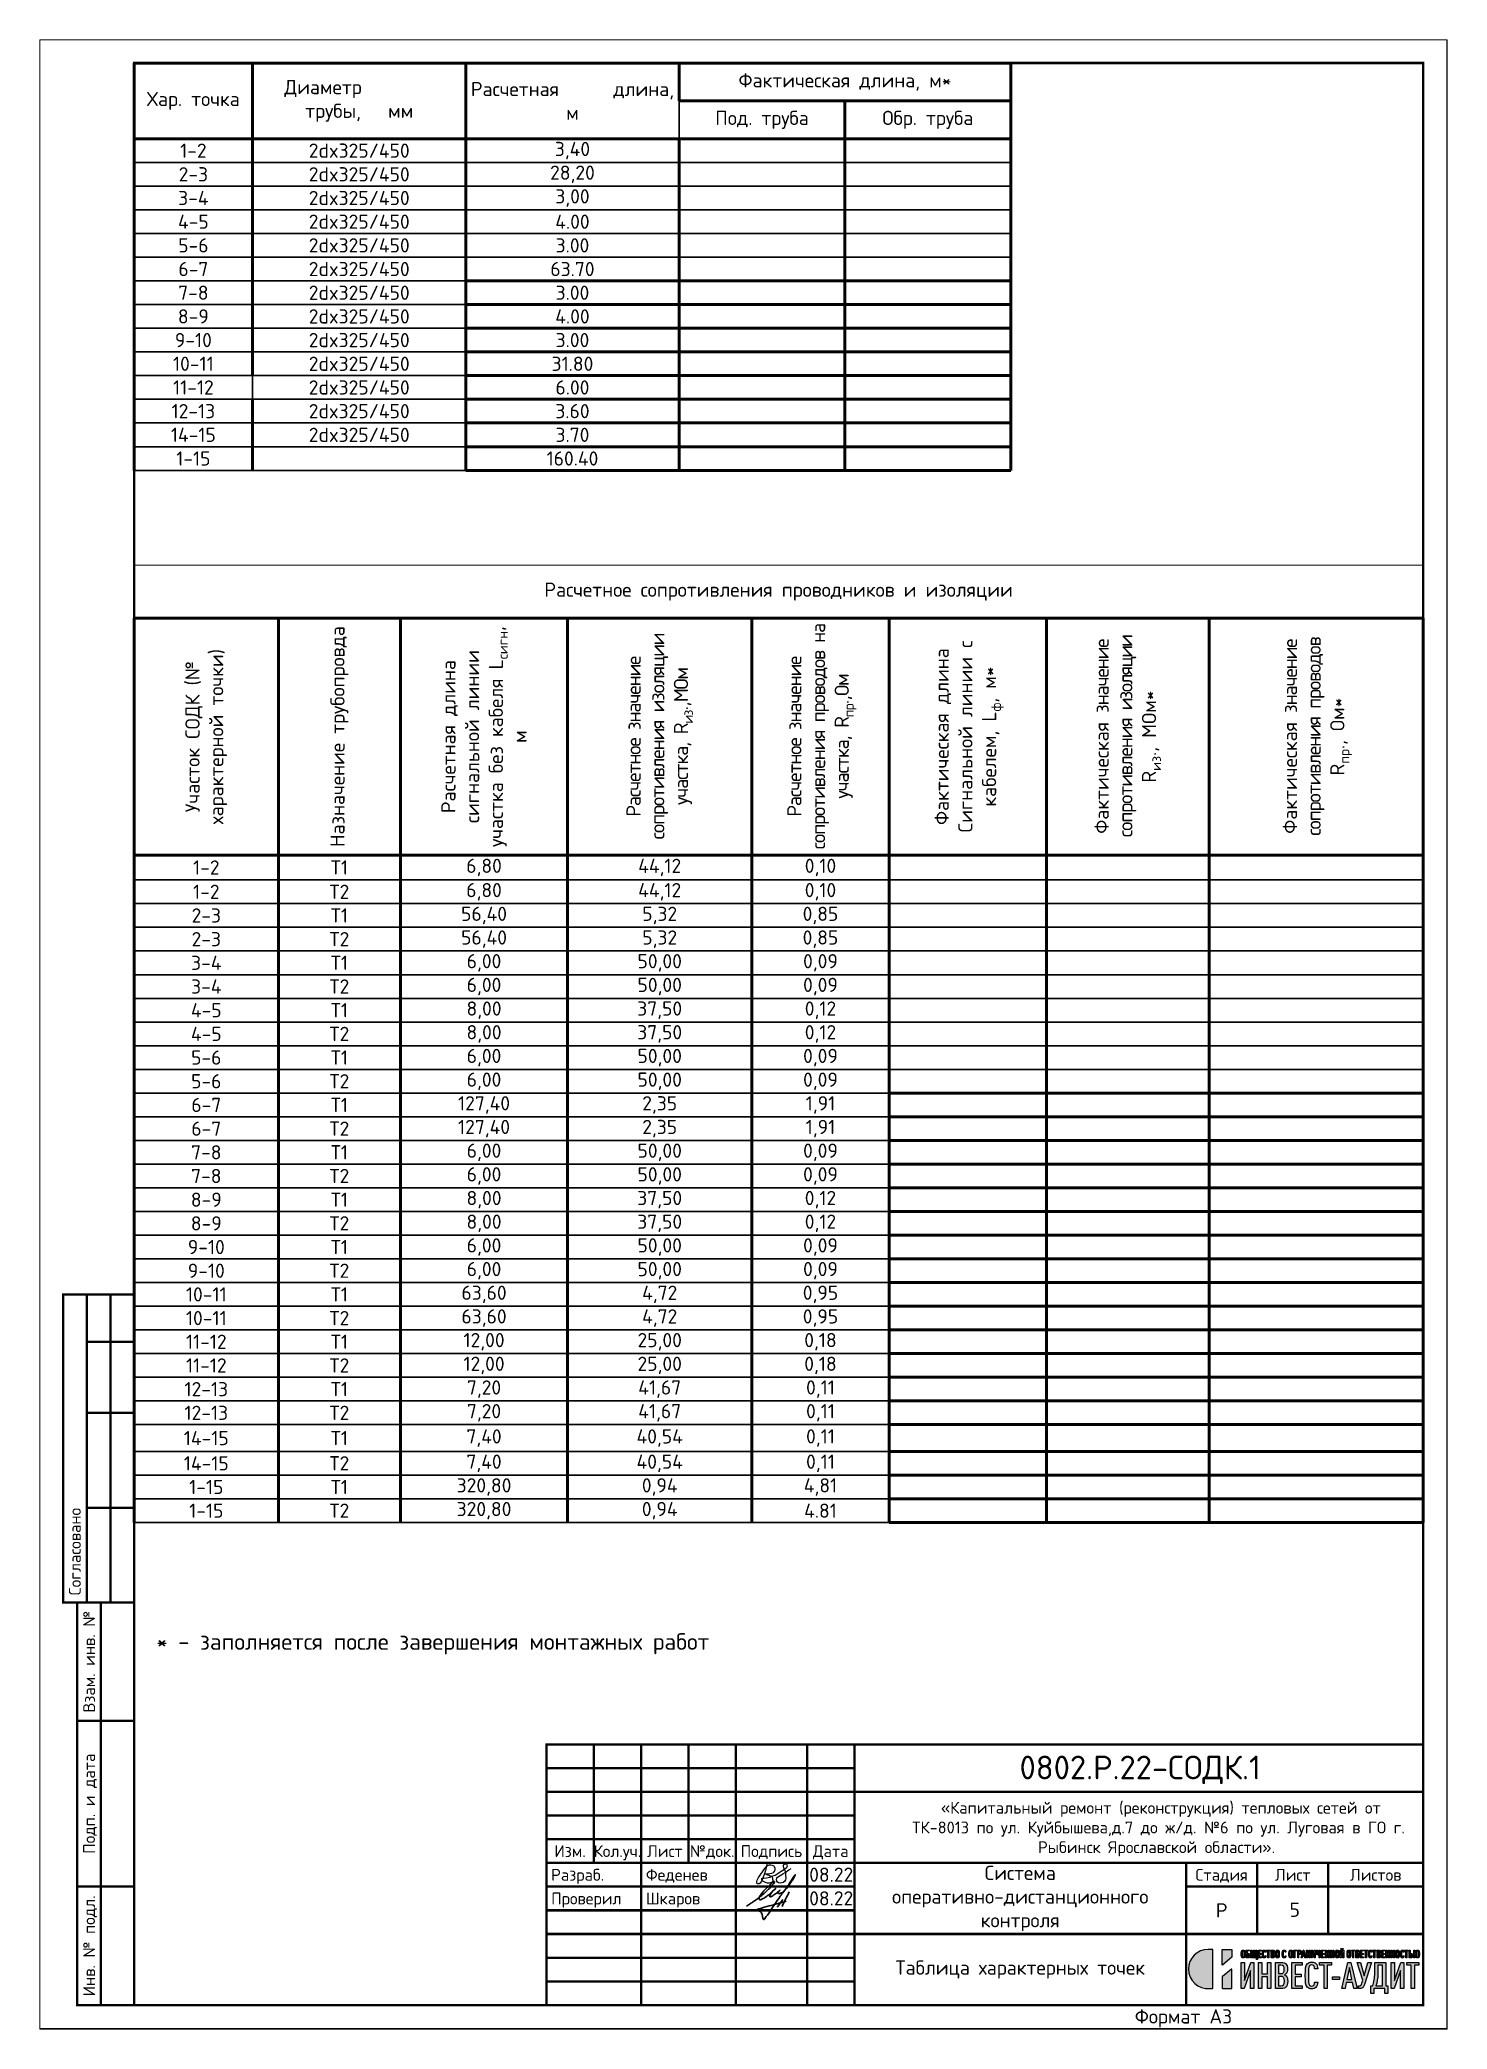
# Paper-space layout 'Расчеты' of a CAD drawing. Header units: millimetres. Extents: x 0 to 297, y 0 to 420.
# The model-space entities are those that its viewports show. They can reach past a viewport. Long polylines and large blocks are cut down to what shows.
import ezdxf
from ezdxf.enums import TextEntityAlignment as Align

# ---------------------------------------------------------------- set-up
doc = ezdxf.new("R2010")
doc.units = ezdxf.units.MM
doc.layers.add('layer 1', color=7, linetype='Continuous')
doc.layers.add('рамка', color=7, linetype='Continuous')
for name, color, linetype, lineweight in [('Размер 3.5', 250, 'Continuous', 35), ('Размерный', 4, 'Continuous', 30), ('Таблица', 250, 'Continuous', 30)]:
    doc.layers.add(name, color=color, linetype=linetype, lineweight=lineweight)
doc.styles.add('-ISOCPEUR-', font='isocpeur.TTF')

psp = doc.layouts.new('Расчеты')

msp = doc.modelspace()

# ---------------------------------------------------------------- texts
at = {"style": '-ISOCPEUR-'}
msp.add_text('Согласовано', height=2.5, rotation=90, dxfattribs=at).set_placement((4365.309, 2363.959), align=Align.MIDDLE_LEFT)
for s, p in [('Взам. инв. №', (4368.309, 2349.959)), ('Подп. и дата', (4368.309, 2319.959)), ('Инв. № подл.', (4368.309, 2289.959))]:
    msp.add_text(s, height=2.5, rotation=90, dxfattribs=at).set_placement(p, align=Align.MIDDLE_CENTER)
for s, height, p in [('Изм.', 2.5, (4469.809, 2309.959)), ('Кол.уч.', 2.5, (4479.809, 2309.959)), ('Лист', 2.5, (4489.809, 2309.959)), ('№док.', 2.5, (4499.809, 2309.959)), ('Подпись', 2.5, (4512.309, 2309.959)), ('Дата', 2.5, (4524.809, 2309.959)), ('Стадия', 2.5, (4607.309, 2304.959)), ('Лист', 2.5, (4622.309, 2304.959)), ('Листов', 2.5, (4639.809, 2304.959)), ('Р', 3, (4607.309, 2297.459))]:
    msp.add_text(s, height=height, dxfattribs=at).set_placement(p, align=Align.MIDDLE_CENTER)
for s, p in [('Разраб.', (4465.809, 2304.959)), ('Феденев', (4485.809, 2304.959)), ('Проверил', (4465.809, 2299.959)), ('Шкаров', (4485.809, 2299.959))]:
    msp.add_text(s, height=2.5, dxfattribs=at).set_placement(p, align=Align.MIDDLE_LEFT)
for s, insert, char_height, width, attachment_point in [('\\pi9.87215;{\\C7;«Капитальный ремонт (реконструкция) тепловых сетей от \\P\\pi3.82692;ТК-8013 по ул. Куйбышева,д.7 до ж/д. №6 по ул. Луговая в ГО г. \\P\\pi30.38942;Рыбинск Ярославской области».}', (4538.164, 2320.367), 2.5, 110.52884, 1), ('Система оперативно-дистанционного контроля ', (4564.809, 2299.959), 3, 70, 5), ('5', (4622.743, 2297.578), 3, 70, 5), ('Таблица характерных точек', (4564.809, 2284.959), 3, 70, 5)]:
    msp.add_mtext(s, dxfattribs=dict(at, insert=insert, char_height=char_height, width=width, attachment_point=attachment_point))
at = {"layer": 'Размер 3.5', "insert": (4327.149, 2355.953), "char_height": 3.5, "attachment_point": 1, "style": '-ISOCPEUR-'}
msp.add_mtext_dynamic_manual_height_columns('\\pi55.34242;* - заполняется после завершения монтажных работ', width=175, gutter_width=17.5, heights=[0], dxfattribs=at)
at = {"layer": 'Размер 3.5', "insert": (4588.981, 2276.557), "char_height": 3, "width": 145.94381, "attachment_point": 1, "style": '-ISOCPEUR-'}
msp.add_mtext('\\A1;{\\C7;Формат А3}', dxfattribs=at)
at = {"layer": 'Размерный', "color": 0, "style": '-ISOCPEUR-'}
for p in [(4520.265, 2303.481), (4520.265, 2298.481)]:
    msp.add_text('08.22', height=3, dxfattribs=at).set_placement(p)
at = {"layer": 'Размерный', "color": 7, "lineweight": 30, "insert": (4492.411, 2330.114), "char_height": 5, "width": 185, "attachment_point": 1, "style": '-ISOCPEUR-'}
msp.add_mtext('\\pi62.25,l10;0802.Р.22-СОДК.1', dxfattribs=at)

# ---------------------------------------------------------------- blocks, each defined once
blk = doc.blocks.new('*T32')
at = {"layer": 'Таблица', "lineweight": 50, "transparency": 16777216}
for p, q in [((0, 0), (185, 0)), ((0, 0), (0, -86)), ((25, 0), (25, -66)), ((70, 0), (70, -86)), ((115, 0), (115, -8)), ((185, 0), (185, -86)), ((115, -8), (185, -8)), ((150, -8), (150, -86)), ((0, -16), (185, -16)), ((115, -16), (115, -86)), ((70, -46), (185, -46)), ((70, -51), (185, -51)), ((70, -56), (185, -56)), ((70, -61), (185, -61)), ((70, -66), (185, -66)), ((25, -71), (25, -86)), ((70, -71), (185, -71)), ((70, -76), (185, -76)), ((70, -81), (185, -81)), ((70, -86), (185, -86))]:
    blk.add_line(p, q, dxfattribs=at)
at = {"layer": 'Таблица', "lineweight": 30, "transparency": 16777216}
for p, q in [((115, -8), (115, -16)), ((0, -21), (185, -21)), ((0, -26), (185, -26)), ((0, -31), (185, -31)), ((0, -36), (185, -36)), ((0, -41), (185, -41)), ((0, -46), (70, -46)), ((0, -51), (70, -51)), ((0, -56), (70, -56)), ((0, -61), (70, -61)), ((0, -66), (70, -66)), ((25, -66), (25, -71)), ((0, -71), (70, -71)), ((0, -76), (70, -76)), ((0, -81), (70, -81)), ((0, -86), (70, -86))]:
    blk.add_line(p, q, dxfattribs=at)
at = {"layer": 'Таблица', "color": 0, "transparency": 16777216, "char_height": 3, "attachment_point": 5, "style": '-ISOCPEUR-'}
for s, insert, width in [('Диаметр         трубы,   мм', (47.5, -8), 45), ('Расчетная      длина, м', (92.5, -8), 44), ('Фактическая длина, м*', (150, -4), 69), ('Хар. точка', (12.5, -8), 23), ('Под. труба', (132.5, -12), 34), ('Обр. труба', (167.5, -12), 34), ('3,40', (92.5, -18.5), 44), ('1-2', (12.5, -18.5), 24), ('\\A1;2dx325/450 ', (47.5, -18.5), 44), ('2-3', (12.5, -23.5), 24), ('\\A1;2dx325/450 ', (47.5, -23.5), 44), ('28,20', (92.5, -23.5), 44), ('3-4', (12.5, -28.5), 24), ('\\A1;2dx325/450 ', (47.5, -28.5), 44), ('3,00', (92.5, -28.5), 44), ('4-5', (12.5, -33.5), 24), ('\\A1;2dx325/450 ', (47.5, -33.5), 44), ('4.00', (92.5, -33.5), 44), ('5-6', (12.5, -38.5), 24), ('\\A1;2dx325/450 ', (47.5, -38.5), 44), ('3.00', (92.5, -38.5), 44), ('6-7', (12.5, -43.5), 24), ('\\A1;2dx325/450 ', (47.5, -43.5), 44), ('63.70', (92.5, -43.5), 44), ('7-8', (12.5, -48.5), 24), ('\\A1;2dx325/450 ', (47.5, -48.5), 44), ('3.00', (92.5, -48.5), 44), ('8-9', (12.5, -53.5), 24), ('\\A1;2dx325/450 ', (47.5, -53.5), 44), ('4.00', (92.5, -53.5), 44), ('9-10', (12.5, -58.5), 24), ('\\A1;2dx325/450 ', (47.5, -58.5), 44), ('3.00', (92.5, -58.5), 44), ('10-11', (12.5, -63.5), 24), ('\\A1;2dx325/450 ', (47.5, -63.5), 44), ('31.80', (92.5, -63.5), 44), ('11-12', (12.5, -68.5), 24), ('\\A1;2dx325/450 ', (47.5, -68.5), 44), ('6.00', (92.5, -68.5), 44), ('12-13', (12.5, -73.5), 24), ('\\A1;2dx325/450 ', (47.5, -73.5), 44), ('3.60', (92.5, -73.5), 44), ('14-15', (12.5, -78.5), 24), ('\\A1;2dx325/450 ', (47.5, -78.5), 44), ('3.70', (92.5, -78.5), 44), ('1-15', (12.5, -83.5), 24), ('160.40', (92.5, -83.5), 44)]:
    blk.add_mtext(s, dxfattribs=dict(at, insert=insert, width=width))
blk = doc.blocks.new('*T33')
at = {"layer": 'Defpoints', "color": 8, "linetype": 'ByBlock', "lineweight": 0, "transparency": 16777216}
for p, q in [((0, 0), (272, 0)), ((0, 0), (0, -11.21)), ((272, 0), (272, -11.21))]:
    blk.add_line(p, q, dxfattribs=at)
at = {"layer": 'Таблица', "lineweight": 50, "transparency": 16777216}
for p, q in [((0, -11.21), (272, -11.21)), ((0, -11.21), (0, -202.13)), ((30.45, -11.21), (30.45, -202.13)), ((56.19, -11.21), (56.19, -202.13)), ((91.48, -11.21), (91.48, -202.13)), ((130.34, -11.21), (130.34, -202.13)), ((159.34, -11.21), (159.34, -202.13)), ((192.52, -11.21), (192.52, -202.13)), ((226.84, -11.21), (226.84, -202.13)), ((272, -11.21), (272, -202.13)), ((0, -61.21), (272, -61.21)), ((159.34, -111.47), (272, -111.47)), ((159.34, -116.47), (272, -116.47)), ((159.34, -121.47), (272, -121.47)), ((159.34, -126.47), (272, -126.47)), ((159.34, -131.47), (272, -131.47)), ((159.34, -136.47), (272, -136.47)), ((159.34, -141.47), (272, -141.47)), ((159.34, -146.47), (272, -146.47)), ((159.34, -151.47), (272, -151.47)), ((159.34, -156.47), (272, -156.47)), ((159.34, -161.47), (272, -161.47)), ((159.34, -166.47), (272, -166.47)), ((159.34, -171.47), (272, -171.47)), ((159.34, -176.47), (272, -176.47)), ((159.34, -181.47), (272, -181.47)), ((159.34, -187.13), (272, -187.13)), ((159.34, -192.13), (272, -192.13)), ((159.34, -197.13), (272, -197.13)), ((159.34, -202.13), (272, -202.13))]:
    blk.add_line(p, q, dxfattribs=at)
at = {"layer": 'Таблица', "lineweight": 30, "transparency": 16777216}
for p, q in [((0, -66.47), (272, -66.47)), ((0, -71.47), (272, -71.47)), ((0, -76.47), (272, -76.47)), ((0, -81.47), (272, -81.47)), ((0, -86.47), (272, -86.47)), ((0, -91.47), (272, -91.47)), ((0, -96.47), (272, -96.47)), ((0, -101.47), (272, -101.47)), ((0, -106.47), (272, -106.47)), ((0, -111.47), (159.34, -111.47)), ((0, -116.47), (159.34, -116.47)), ((0, -121.47), (159.34, -121.47)), ((0, -126.47), (159.34, -126.47)), ((0, -131.47), (159.34, -131.47)), ((0, -136.47), (159.34, -136.47)), ((0, -141.47), (159.34, -141.47)), ((0, -146.47), (159.34, -146.47)), ((0, -151.47), (159.34, -151.47)), ((0, -156.47), (159.34, -156.47)), ((0, -161.47), (159.34, -161.47)), ((0, -166.47), (159.34, -166.47)), ((0, -171.47), (159.34, -171.47)), ((0, -176.47), (159.34, -176.47)), ((0, -181.47), (159.34, -181.47)), ((0, -187.13), (159.34, -187.13)), ((0, -192.13), (159.34, -192.13)), ((0, -197.13), (159.34, -197.13)), ((0, -202.13), (159.34, -202.13))]:
    blk.add_line(p, q, dxfattribs=at)
at = {"layer": 'Таблица', "color": 0, "transparency": 16777216, "char_height": 3, "attachment_point": 5, "style": '-ISOCPEUR-'}
for s, insert, width in [('{\\C256;\\c0;Расчетное сопротивления проводников и изоляции                                                  }                                                                                                                  ', (136, -5.6), 268), ('{\\C7;1-2}', (15.23, -63.84), 29.454), ('{\\C256;\\c0;Т1', (43.32, -63.84), 24.7396), ('6,80', (73.84, -63.84), 34.2904), ('44,12', (110.91, -63.84), 37.852), ('0,10', (144.84, -63.84), 28), ('6,80', (73.84, -68.97), 34.2904), ('44,12', (110.91, -68.97), 37.852), ('0,10', (144.84, -68.97), 28), ('{\\C7;1-2}', (15.23, -68.97), 29.454), ('{\\C256;\\c0;Т2', (43.32, -68.97), 24.7396), ('{\\C7;2-3}', (15.23, -73.97), 29.454), ('{\\C256;\\c0;Т1', (43.32, -73.97), 24.7396), ('56,40', (73.84, -73.97), 34.2904), ('5,32', (110.91, -73.97), 37.852), ('0,85', (144.84, -73.97), 28), ('{\\C7;2-3}', (15.23, -78.97), 29.454), ('{\\C256;\\c0;Т2', (43.32, -78.97), 24.7396), ('56,40', (73.84, -78.97), 34.2904), ('5,32', (110.91, -78.97), 37.852), ('0,85', (144.84, -78.97), 28), ('{\\C7;3-4}', (15.23, -83.97), 29.454), ('{\\C256;\\c0;Т1', (43.32, -83.97), 24.7396), ('6,00', (73.84, -83.97), 34.2904), ('50,00', (110.91, -83.97), 37.852), ('0,09', (144.84, -83.97), 28), ('{\\C7;3-4}', (15.23, -88.97), 29.454), ('{\\C256;\\c0;Т2', (43.32, -88.97), 24.7396), ('6,00', (73.84, -88.97), 34.2904), ('50,00', (110.91, -88.97), 37.852), ('0,09', (144.84, -88.97), 28), ('8,00', (73.84, -93.97), 34.2904), ('37,50', (110.91, -93.97), 37.852), ('0,12', (144.84, -93.97), 28), ('{\\C7;4-5}', (15.23, -93.97), 29.454), ('{\\C256;\\c0;Т1', (43.32, -93.97), 24.7396), ('{\\C7;4-5}', (15.23, -98.97), 29.454), ('{\\C256;\\c0;Т2', (43.32, -98.97), 24.7396), ('8,00', (73.84, -98.97), 34.2904), ('37,50', (110.91, -98.97), 37.852), ('0,12', (144.84, -98.97), 28), ('{\\C7;5-6}', (15.23, -103.97), 29.454), ('{\\C256;\\c0;Т1', (43.32, -103.97), 24.7396), ('6,00', (73.84, -103.97), 34.2904), ('50,00', (110.91, -103.97), 37.852), ('0,09', (144.84, -103.97), 28), ('{\\C7;5-6}', (15.23, -108.97), 29.454), ('{\\C256;\\c0;Т2', (43.32, -108.97), 24.7396), ('6,00', (73.84, -108.97), 34.2904), ('50,00', (110.91, -108.97), 37.852), ('0,09', (144.84, -108.97), 28), ('6-7', (15.23, -113.97), 29.454), ('{\\C256;\\c0;Т1', (43.32, -113.97), 24.7396), ('127,40', (73.84, -113.97), 34.2904), ('2,35', (110.91, -113.97), 37.852), ('1,91', (144.84, -113.97), 28), ('6-7', (15.23, -118.97), 29.454), ('{\\C256;\\c0;Т2', (43.32, -118.97), 24.7396), ('127,40', (73.84, -118.97), 34.2904), ('2,35', (110.91, -118.97), 37.852), ('1,91', (144.84, -118.97), 28), ('7-8', (15.23, -123.97), 29.454), ('{\\C256;\\c0;Т1', (43.32, -123.97), 24.7396), ('6,00', (73.84, -123.97), 34.2904), ('50,00', (110.91, -123.97), 37.852), ('0,09', (144.84, -123.97), 28), ('7-8', (15.23, -128.97), 29.454), ('{\\C256;\\c0;Т2', (43.32, -128.97), 24.7396), ('6,00', (73.84, -128.97), 34.2904), ('50,00', (110.91, -128.97), 37.852), ('0,09', (144.84, -128.97), 28), ('8-9', (15.23, -133.97), 29.454), ('{\\C256;\\c0;Т1', (43.32, -133.97), 24.7396), ('8,00', (73.84, -133.97), 34.2904), ('37,50', (110.91, -133.97), 37.852), ('0,12', (144.84, -133.97), 28), ('8-9', (15.23, -138.97), 29.454), ('{\\C256;\\c0;Т2', (43.32, -138.97), 24.7396), ('8,00', (73.84, -138.97), 34.2904), ('37,50', (110.91, -138.97), 37.852), ('0,12', (144.84, -138.97), 28), ('9-10', (15.23, -143.97), 29.454), ('{\\C256;\\c0;Т1', (43.32, -143.97), 24.7396), ('6,00', (73.84, -143.97), 34.2904), ('50,00', (110.91, -143.97), 37.852), ('0,09', (144.84, -143.97), 28), ('9-10', (15.23, -148.97), 29.454), ('{\\C256;\\c0;Т2', (43.32, -148.97), 24.7396), ('6,00', (73.84, -148.97), 34.2904), ('50,00', (110.91, -148.97), 37.852), ('0,09', (144.84, -148.97), 28), ('10-11', (15.23, -153.97), 29.454), ('{\\C256;\\c0;Т1', (43.32, -153.97), 24.7396), ('63,60', (73.84, -153.97), 34.2904), ('4,72', (110.91, -153.97), 37.852), ('0,95', (144.84, -153.97), 28), ('10-11', (15.23, -158.97), 29.454), ('{\\C256;\\c0;Т2', (43.32, -158.97), 24.7396), ('63,60', (73.84, -158.97), 34.2904), ('4,72', (110.91, -158.97), 37.852), ('0,95', (144.84, -158.97), 28), ('11-12', (15.23, -163.97), 29.454), ('{\\C256;\\c0;Т1', (43.32, -163.97), 24.7396), ('12,00', (73.84, -163.97), 34.2904), ('25,00', (110.91, -163.97), 37.852), ('0,18', (144.84, -163.97), 28), ('11-12', (15.23, -168.97), 29.454), ('{\\C256;\\c0;Т2', (43.32, -168.97), 24.7396), ('12,00', (73.84, -168.97), 34.2904), ('25,00', (110.91, -168.97), 37.852), ('0,18', (144.84, -168.97), 28), ('7,20', (73.84, -173.97), 34.2904), ('41,67', (110.91, -173.97), 37.852), ('0,11', (144.84, -173.97), 28), ('12-13', (15.23, -173.97), 29.454), ('{\\C256;\\c0;Т1', (43.32, -173.97), 24.7396), ('12-13', (15.23, -178.97), 29.454), ('{\\C256;\\c0;Т2', (43.32, -178.97), 24.7396), ('7,20', (73.84, -178.97), 34.2904), ('41,67', (110.91, -178.97), 37.852), ('0,11', (144.84, -178.97), 28), ('{\\C7;14-15}', (15.23, -184.3), 29.454), ('{\\C256;\\c0;Т1', (43.32, -184.3), 24.7396), ('7,40', (73.84, -184.3), 34.2904), ('40,54', (110.91, -184.3), 37.852), ('0,11', (144.84, -184.3), 28), ('{\\C7;14-15}', (15.23, -189.63), 29.454), ('{\\C256;\\c0;Т2', (43.32, -189.63), 24.7396), ('7,40', (73.84, -189.63), 34.2904), ('40,54', (110.91, -189.63), 37.852), ('0,11', (144.84, -189.63), 28), ('1-15', (15.23, -194.63), 29.454), ('{\\C256;\\c0;Т1', (43.32, -194.63), 24.7396), ('320,80', (73.84, -194.63), 34.2904), ('0,94', (110.91, -194.63), 37.852), ('4,81', (144.84, -194.63), 28), ('1-15', (15.23, -199.63), 29.454), ('{\\C256;\\c0;Т2', (43.32, -199.63), 24.7396), ('320,80', (73.84, -199.63), 34.2904), ('0,94', (110.91, -199.63), 37.852), ('4.81', (144.84, -199.63), 28)]:
    blk.add_mtext(s, dxfattribs=dict(at, insert=insert, width=width))
at = {"layer": 'Таблица', "color": 0, "transparency": 16777216, "char_height": 3, "width": 49, "attachment_point": 5, "rotation": 90, "style": '-ISOCPEUR-'}
for s, insert in [('\\A1;{\\T0.9;\\C256;\\c0;Расчетное значение сопротивления проводов на участка, R\\H0.7x;\\S^ пр;\\H1.42857x;.,Ом}', (144.84, -36.21)), ('{\\C256;\\c0;Назначение трубопровда}', (43.32, -36.21)), ('\\A1;{\\C256;\\c0;Расчетная длина сигнальной линии участка без кабеля L\\H0.7x;\\S^ сигн;\\H1.42857x;, м}', (73.84, -36.21)), ('\\A1;{\\T0.9;\\C256;\\c0;Расчетное значение сопротивления изоляции участка, R\\H0.7x;\\S^ из;\\H1.42857x;.,МОм}', (110.91, -36.21)), ('\\A1;{\\C256;\\c0;Фактическая длина Сигнальной линии с кабелем, L\\H0.7x;\\S^ ф;\\H1.42857x;, м*}', (175.93, -36.21)), ('\\A1;{\\C256;\\c0;Фактическая \\T0.9;значение сопротивления \\T0.85;изоляции\\T1; R\\H0.7x;\\S^ из;\\H1.42857x;., МОм*}', (209.68, -36.21)), ('\\A1;{\\C256;\\c0;Фактическая \\T0.9;значение сопротивления проводов\\T1; R\\H0.7x;\\S^ пр;\\H1.42857x;., Ом*}', (249.42, -36.21)), ('{\\C7;Участок СОДК (№ характерной точки)}', (15.23, -36.21))]:
    blk.add_mtext(s, dxfattribs=dict(at, insert=insert))
blk = doc.blocks.new('Лого')
h = blk.add_hatch(color=151)
h.set_gradient(color1=(158, 191, 227), color2=(46, 54, 92), tint=1, name='HEMISPHERICAL')
edge = h.paths.add_edge_path()
edge.add_spline(control_points=[(0.349, 0.494), (-0.191, 0.447), (-0.657, 0.871), (-0.657, 1.415), (-0.657, 1.415), (-0.657, 1.925), (-0.243, 2.339), (0.267, 2.339), (0.267, 2.339), (0.267, 2.339), (0.471, 2.339), (0.471, 2.339), (0.471, 2.339), (0.479, 2.339), (0.485, 2.333), (0.485, 2.325), (0.485, 2.325), (0.485, 2.325), (0.485, 0.508), (0.485, 0.508), (0.485, 0.508), (0.485, 0.5), (0.479, 0.494), (0.471, 0.494), (0.471, 0.494), (0.471, 0.494), (0.35, 0.494), (0.35, 0.494), (0.35, 0.494), (0.35, 0.494), (0.349, 0.494), (0.349, 0.494)], knot_values=[0, 0, 0, 0, 0.111111, 0.111111, 0.111111, 0.111121, 0.222222, 0.222222, 0.222222, 0.222232, 0.333333, 0.333333, 0.333333, 0.333344, 0.444444, 0.444444, 0.444444, 0.444455, 0.555556, 0.555556, 0.555556, 0.555566, 0.666667, 0.666667, 0.666667, 0.666677, 0.777778, 0.777778, 0.777778, 0.777788, 1, 1, 1, 1], degree=3, periodic=0)
edge = h.paths.add_edge_path()
edge.add_spline(control_points=[(0.955, 1.604), (0.955, 1.604), (1.385, 1.966), (1.385, 1.966), (1.385, 1.966), (1.388, 1.969), (1.39, 1.972), (1.39, 1.976), (1.39, 1.976), (1.39, 1.976), (1.39, 2.325), (1.39, 2.325), (1.39, 2.325), (1.39, 2.333), (1.384, 2.339), (1.377, 2.339), (1.377, 2.339), (1.377, 2.339), (0.947, 2.339), (0.947, 2.339), (0.947, 2.339), (0.939, 2.339), (0.933, 2.333), (0.933, 2.325), (0.933, 2.325), (0.933, 2.325), (0.933, 1.614), (0.933, 1.614), (0.933, 1.614), (0.933, 1.609), (0.936, 1.604), (0.941, 1.602), (0.941, 1.602), (0.946, 1.6), (0.951, 1.601), (0.955, 1.604)], knot_values=[0, 0, 0, 0, 0.1, 0.1, 0.1, 0.10001, 0.2, 0.2, 0.2, 0.20001, 0.3, 0.3, 0.3, 0.30001, 0.4, 0.4, 0.4, 0.40001, 0.5, 0.5, 0.5, 0.50001, 0.6, 0.6, 0.6, 0.60001, 0.7, 0.7, 0.7, 0.70001, 0.8, 0.8, 0.8, 0.80001, 1, 1, 1, 1], degree=3, periodic=0)
edge = h.paths.add_edge_path()
edge.add_spline(control_points=[(0.938, 1.059), (0.938, 1.059), (1.369, 1.401), (1.369, 1.401), (1.369, 1.401), (1.373, 1.404), (1.378, 1.405), (1.383, 1.402), (1.383, 1.402), (1.387, 1.4), (1.39, 1.396), (1.39, 1.39), (1.39, 1.39), (1.39, 1.39), (1.39, 0.508), (1.39, 0.508), (1.39, 0.508), (1.39, 0.5), (1.384, 0.494), (1.377, 0.494), (1.377, 0.494), (1.377, 0.494), (0.947, 0.494), (0.947, 0.494), (0.947, 0.494), (0.939, 0.494), (0.933, 0.5), (0.933, 0.508), (0.933, 0.508), (0.933, 0.508), (0.933, 1.049), (0.933, 1.049), (0.933, 1.049), (0.933, 1.053), (0.935, 1.057), (0.938, 1.059)], knot_values=[0, 0, 0, 0, 0.1, 0.1, 0.1, 0.10001, 0.2, 0.2, 0.2, 0.20001, 0.3, 0.3, 0.3, 0.30001, 0.4, 0.4, 0.4, 0.40001, 0.5, 0.5, 0.5, 0.50001, 0.6, 0.6, 0.6, 0.60001, 0.7, 0.7, 0.7, 0.70001, 0.8, 0.8, 0.8, 0.80001, 1, 1, 1, 1], degree=3, periodic=0)
at = {"true_color": 0x2e365c}
h = blk.add_hatch(color=159, dxfattribs=at)
h.dxf.hatch_style = 1
edge = h.paths.add_edge_path()
edge.add_spline(control_points=[(10.169, 1.594), (10.169, 1.594), (10.169, 1.727), (10.169, 1.727), (10.169, 1.727), (10.169, 1.727), (9.605, 1.727), (9.605, 1.727), (9.605, 1.727), (9.605, 1.727), (9.605, 1.594), (9.605, 1.594), (9.605, 1.594), (9.605, 1.594), (9.813, 1.594), (9.813, 1.594), (9.813, 1.594), (9.813, 1.594), (9.813, 0.491), (9.813, 0.491), (9.813, 0.491), (9.813, 0.491), (9.962, 0.491), (9.962, 0.491), (9.962, 0.491), (9.962, 0.491), (9.962, 1.594), (9.962, 1.594), (9.962, 1.594), (9.962, 1.594), (10.169, 1.594), (10.169, 1.594)], knot_values=[0, 0, 0, 0, 0.111111, 0.111111, 0.111111, 0.111121, 0.222222, 0.222222, 0.222222, 0.222232, 0.333333, 0.333333, 0.333333, 0.333344, 0.444444, 0.444444, 0.444444, 0.444455, 0.555556, 0.555556, 0.555556, 0.555566, 0.666667, 0.666667, 0.666667, 0.666677, 0.777778, 0.777778, 0.777778, 0.777788, 1, 1, 1, 1], degree=3, periodic=0)
edge = h.paths.add_edge_path()
edge.add_spline(control_points=[(9.457, 0.491), (9.457, 0.491), (9.457, 1.727), (9.457, 1.727), (9.457, 1.727), (9.457, 1.727), (9.32, 1.727), (9.32, 1.727), (9.32, 1.727), (9.32, 1.727), (9.017, 0.868), (9.017, 0.868), (9.017, 0.868), (9.017, 0.868), (9.017, 1.727), (9.017, 1.727), (9.017, 1.727), (9.017, 1.727), (8.867, 1.727), (8.867, 1.727), (8.867, 1.727), (8.867, 1.727), (8.867, 0.491), (8.867, 0.491), (8.867, 0.491), (8.867, 0.491), (9.006, 0.491), (9.006, 0.491), (9.006, 0.491), (9.006, 0.491), (9.308, 1.349), (9.308, 1.349), (9.308, 1.349), (9.308, 1.349), (9.308, 0.491), (9.308, 0.491), (9.308, 0.491), (9.308, 0.491), (9.457, 0.491), (9.457, 0.491)], knot_values=[0, 0, 0, 0, 0.090909, 0.090909, 0.090909, 0.090919, 0.181818, 0.181818, 0.181818, 0.181828, 0.272727, 0.272727, 0.272727, 0.272738, 0.363636, 0.363636, 0.363636, 0.363647, 0.454545, 0.454545, 0.454545, 0.454556, 0.545455, 0.545455, 0.545455, 0.545465, 0.636364, 0.636364, 0.636364, 0.636374, 0.727273, 0.727273, 0.727273, 0.727283, 0.818182, 0.818182, 0.818182, 0.818192, 1, 1, 1, 1], degree=3, periodic=0)
edge = h.paths.add_edge_path(flags=16)
edge.add_spline(control_points=[(8.463, 0.625), (8.463, 0.625), (8.147, 0.625), (8.147, 0.625), (8.147, 0.625), (8.208, 0.788), (8.239, 0.974), (8.239, 1.198), (8.239, 1.198), (8.239, 1.198), (8.239, 1.594), (8.239, 1.594), (8.239, 1.594), (8.239, 1.594), (8.463, 1.594), (8.463, 1.594), (8.463, 1.594), (8.463, 1.594), (8.463, 0.625), (8.463, 0.625)], knot_values=[0, 0, 0, 0, 0.166667, 0.166667, 0.166667, 0.166677, 0.333333, 0.333333, 0.333333, 0.333344, 0.5, 0.5, 0.5, 0.50001, 0.666667, 0.666667, 0.666667, 0.666677, 1, 1, 1, 1], degree=3, periodic=0)
edge = h.paths.add_edge_path()
edge.add_spline(control_points=[(8.709, 0.271), (8.709, 0.271), (8.709, 0.625), (8.709, 0.625), (8.709, 0.625), (8.709, 0.625), (8.612, 0.625), (8.612, 0.625), (8.612, 0.625), (8.612, 0.625), (8.612, 1.727), (8.612, 1.727), (8.612, 1.727), (8.612, 1.727), (8.095, 1.727), (8.095, 1.727), (8.095, 1.727), (8.095, 1.727), (8.095, 1.231), (8.095, 1.231), (8.095, 1.231), (8.095, 0.988), (8.057, 0.792), (7.994, 0.625), (7.994, 0.625), (7.994, 0.625), (7.916, 0.625), (7.916, 0.625), (7.916, 0.625), (7.916, 0.625), (7.916, 0.271), (7.916, 0.271), (7.916, 0.271), (7.916, 0.271), (8.058, 0.271), (8.058, 0.271), (8.058, 0.271), (8.058, 0.271), (8.058, 0.491), (8.058, 0.491), (8.058, 0.491), (8.058, 0.491), (8.567, 0.491), (8.567, 0.491), (8.567, 0.491), (8.567, 0.491), (8.567, 0.271), (8.567, 0.271), (8.567, 0.271), (8.567, 0.271), (8.709, 0.271), (8.709, 0.271)], knot_values=[0, 0, 0, 0, 0.071429, 0.071429, 0.071429, 0.071439, 0.142857, 0.142857, 0.142857, 0.142867, 0.214286, 0.214286, 0.214286, 0.214296, 0.285714, 0.285714, 0.285714, 0.285725, 0.357143, 0.357143, 0.357143, 0.357153, 0.428571, 0.428571, 0.428571, 0.428582, 0.5, 0.5, 0.5, 0.50001, 0.571429, 0.571429, 0.571429, 0.571439, 0.642857, 0.642857, 0.642857, 0.642867, 0.714286, 0.714286, 0.714286, 0.714296, 0.785714, 0.785714, 0.785714, 0.785725, 0.857143, 0.857143, 0.857143, 0.857153, 1, 1, 1, 1], degree=3, periodic=0)
edge = h.paths.add_edge_path()
edge.add_spline(control_points=[(7.937, 1.727), (7.937, 1.727), (7.774, 1.727), (7.774, 1.727), (7.774, 1.727), (7.774, 1.727), (7.605, 1.097), (7.605, 1.097), (7.605, 1.097), (7.605, 1.097), (7.434, 1.727), (7.434, 1.727), (7.434, 1.727), (7.434, 1.727), (7.271, 1.727), (7.271, 1.727), (7.271, 1.727), (7.271, 1.727), (7.534, 0.891), (7.534, 0.891), (7.534, 0.891), (7.534, 0.891), (7.494, 0.754), (7.494, 0.754), (7.494, 0.754), (7.465, 0.651), (7.427, 0.625), (7.326, 0.625), (7.326, 0.625), (7.326, 0.625), (7.326, 0.491), (7.326, 0.491), (7.326, 0.491), (7.496, 0.491), (7.566, 0.524), (7.616, 0.688), (7.616, 0.688), (7.616, 0.688), (7.937, 1.727), (7.937, 1.727)], knot_values=[0, 0, 0, 0, 0.090909, 0.090909, 0.090909, 0.090919, 0.181818, 0.181818, 0.181818, 0.181828, 0.272727, 0.272727, 0.272727, 0.272738, 0.363636, 0.363636, 0.363636, 0.363647, 0.454545, 0.454545, 0.454545, 0.454556, 0.545455, 0.545455, 0.545455, 0.545465, 0.636364, 0.636364, 0.636364, 0.636374, 0.727273, 0.727273, 0.727273, 0.727283, 0.818182, 0.818182, 0.818182, 0.818192, 1, 1, 1, 1], degree=3, periodic=0)
edge = h.paths.add_edge_path(flags=16)
edge.add_spline(control_points=[(7.019, 0.917), (7.019, 0.917), (6.788, 0.917), (6.788, 0.917), (6.788, 0.917), (6.788, 0.917), (6.904, 1.486), (6.904, 1.486), (6.904, 1.486), (6.904, 1.486), (7.019, 0.917), (7.019, 0.917)], knot_values=[0, 0, 0, 0, 0.25, 0.25, 0.25, 0.25001, 0.5, 0.5, 0.5, 0.50001, 1, 1, 1, 1], degree=3, periodic=0)
edge = h.paths.add_edge_path()
edge.add_spline(control_points=[(7.264, 0.491), (7.264, 0.491), (6.977, 1.727), (6.977, 1.727), (6.977, 1.727), (6.977, 1.727), (6.833, 1.727), (6.833, 1.727), (6.833, 1.727), (6.833, 1.727), (6.545, 0.491), (6.545, 0.491), (6.545, 0.491), (6.545, 0.491), (6.701, 0.491), (6.701, 0.491), (6.701, 0.491), (6.701, 0.491), (6.76, 0.783), (6.76, 0.783), (6.76, 0.783), (6.76, 0.783), (7.047, 0.783), (7.047, 0.783), (7.047, 0.783), (7.047, 0.783), (7.106, 0.491), (7.106, 0.491), (7.106, 0.491), (7.106, 0.491), (7.264, 0.491), (7.264, 0.491)], knot_values=[0, 0, 0, 0, 0.111111, 0.111111, 0.111111, 0.111121, 0.222222, 0.222222, 0.222222, 0.222232, 0.333333, 0.333333, 0.333333, 0.333344, 0.444444, 0.444444, 0.444444, 0.444455, 0.555556, 0.555556, 0.555556, 0.555566, 0.666667, 0.666667, 0.666667, 0.666677, 0.777778, 0.777778, 0.777778, 0.777788, 1, 1, 1, 1], degree=3, periodic=0)
edge = h.paths.add_edge_path()
edge.add_spline(control_points=[(6.448, 0.915), (6.448, 0.915), (6.448, 1.049), (6.448, 1.049), (6.448, 1.049), (6.448, 1.049), (6.108, 1.049), (6.108, 1.049), (6.108, 1.049), (6.108, 1.049), (6.108, 0.915), (6.108, 0.915), (6.108, 0.915), (6.108, 0.915), (6.448, 0.915), (6.448, 0.915)], knot_values=[0, 0, 0, 0, 0.2, 0.2, 0.2, 0.20001, 0.4, 0.4, 0.4, 0.40001, 0.6, 0.6, 0.6, 0.60001, 1, 1, 1, 1], degree=3, periodic=0)
edge = h.paths.add_edge_path()
edge.add_spline(control_points=[(6.069, 1.594), (6.069, 1.594), (6.069, 1.727), (6.069, 1.727), (6.069, 1.727), (6.069, 1.727), (5.505, 1.727), (5.505, 1.727), (5.505, 1.727), (5.505, 1.727), (5.505, 1.594), (5.505, 1.594), (5.505, 1.594), (5.505, 1.594), (5.714, 1.594), (5.714, 1.594), (5.714, 1.594), (5.714, 1.594), (5.714, 0.491), (5.714, 0.491), (5.714, 0.491), (5.714, 0.491), (5.863, 0.491), (5.863, 0.491), (5.863, 0.491), (5.863, 0.491), (5.863, 1.594), (5.863, 1.594), (5.863, 1.594), (5.863, 1.594), (6.069, 1.594), (6.069, 1.594)], knot_values=[0, 0, 0, 0, 0.111111, 0.111111, 0.111111, 0.111121, 0.222222, 0.222222, 0.222222, 0.222232, 0.333333, 0.333333, 0.333333, 0.333344, 0.444444, 0.444444, 0.444444, 0.444455, 0.555556, 0.555556, 0.555556, 0.555566, 0.666667, 0.666667, 0.666667, 0.666677, 0.777778, 0.777778, 0.777778, 0.777788, 1, 1, 1, 1], degree=3, periodic=0)
edge = h.paths.add_edge_path()
edge.add_spline(control_points=[(5.42, 0.797), (5.42, 0.797), (5.273, 0.797), (5.273, 0.797), (5.273, 0.797), (5.271, 0.745), (5.261, 0.691), (5.233, 0.655), (5.233, 0.655), (5.214, 0.63), (5.183, 0.611), (5.136, 0.611), (5.136, 0.611), (5.087, 0.611), (5.054, 0.63), (5.033, 0.658), (5.033, 0.658), (4.99, 0.717), (4.983, 0.816), (4.983, 1.109), (4.983, 1.109), (4.983, 1.403), (4.99, 1.502), (5.033, 1.561), (5.033, 1.561), (5.054, 1.588), (5.087, 1.607), (5.136, 1.607), (5.136, 1.607), (5.183, 1.607), (5.214, 1.588), (5.233, 1.564), (5.233, 1.564), (5.262, 1.528), (5.271, 1.476), (5.273, 1.423), (5.273, 1.423), (5.273, 1.423), (5.42, 1.423), (5.42, 1.423), (5.42, 1.423), (5.419, 1.524), (5.389, 1.613), (5.332, 1.668), (5.332, 1.668), (5.283, 1.715), (5.223, 1.741), (5.136, 1.741), (5.136, 1.741), (5.039, 1.741), (4.971, 1.705), (4.924, 1.651), (4.924, 1.651), (4.842, 1.557), (4.834, 1.451), (4.834, 1.109), (4.834, 1.109), (4.834, 0.767), (4.842, 0.662), (4.924, 0.568), (4.924, 0.568), (4.971, 0.514), (5.039, 0.478), (5.136, 0.478), (5.136, 0.478), (5.217, 0.478), (5.278, 0.502), (5.327, 0.545), (5.327, 0.545), (5.387, 0.601), (5.419, 0.693), (5.42, 0.797)], knot_values=[0, 0, 0, 0, 0.052632, 0.052632, 0.052632, 0.052642, 0.105263, 0.105263, 0.105263, 0.105273, 0.157895, 0.157895, 0.157895, 0.157905, 0.210526, 0.210526, 0.210526, 0.210537, 0.263158, 0.263158, 0.263158, 0.263168, 0.315789, 0.315789, 0.315789, 0.3158, 0.368421, 0.368421, 0.368421, 0.368431, 0.421053, 0.421053, 0.421053, 0.421063, 0.473684, 0.473684, 0.473684, 0.473694, 0.526316, 0.526316, 0.526316, 0.526326, 0.578947, 0.578947, 0.578947, 0.578958, 0.631579, 0.631579, 0.631579, 0.631589, 0.684211, 0.684211, 0.684211, 0.684221, 0.736842, 0.736842, 0.736842, 0.736852, 0.789474, 0.789474, 0.789474, 0.789484, 0.842105, 0.842105, 0.842105, 0.842116, 0.894737, 0.894737, 0.894737, 0.894747, 1, 1, 1, 1], degree=3, periodic=0)
edge = h.paths.add_edge_path()
edge.add_spline(control_points=[(4.681, 0.491), (4.681, 0.491), (4.681, 0.625), (4.681, 0.625), (4.681, 0.625), (4.681, 0.625), (4.353, 0.625), (4.353, 0.625), (4.353, 0.625), (4.353, 0.625), (4.353, 1.045), (4.353, 1.045), (4.353, 1.045), (4.353, 1.045), (4.636, 1.045), (4.636, 1.045), (4.636, 1.045), (4.636, 1.045), (4.636, 1.179), (4.636, 1.179), (4.636, 1.179), (4.636, 1.179), (4.353, 1.179), (4.353, 1.179), (4.353, 1.179), (4.353, 1.179), (4.353, 1.594), (4.353, 1.594), (4.353, 1.594), (4.353, 1.594), (4.681, 1.594), (4.681, 1.594), (4.681, 1.594), (4.681, 1.594), (4.681, 1.727), (4.681, 1.727), (4.681, 1.727), (4.681, 1.727), (4.204, 1.727), (4.204, 1.727), (4.204, 1.727), (4.204, 1.727), (4.204, 0.491), (4.204, 0.491), (4.204, 0.491), (4.204, 0.491), (4.681, 0.491), (4.681, 0.491)], knot_values=[0, 0, 0, 0, 0.076923, 0.076923, 0.076923, 0.076933, 0.153846, 0.153846, 0.153846, 0.153856, 0.230769, 0.230769, 0.230769, 0.230779, 0.307692, 0.307692, 0.307692, 0.307703, 0.384615, 0.384615, 0.384615, 0.384626, 0.461538, 0.461538, 0.461538, 0.461549, 0.538462, 0.538462, 0.538462, 0.538472, 0.615385, 0.615385, 0.615385, 0.615395, 0.692308, 0.692308, 0.692308, 0.692318, 0.769231, 0.769231, 0.769231, 0.769241, 0.846154, 0.846154, 0.846154, 0.846164, 1, 1, 1, 1], degree=3, periodic=0)
edge = h.paths.add_edge_path(flags=16)
edge.add_spline(control_points=[(3.848, 1.396), (3.848, 1.255), (3.798, 1.198), (3.692, 1.198), (3.692, 1.198), (3.692, 1.198), (3.582, 1.198), (3.582, 1.198), (3.582, 1.198), (3.582, 1.198), (3.582, 1.594), (3.582, 1.594), (3.582, 1.594), (3.582, 1.594), (3.692, 1.594), (3.692, 1.594), (3.692, 1.594), (3.799, 1.594), (3.848, 1.545), (3.848, 1.396)], knot_values=[0, 0, 0, 0, 0.166667, 0.166667, 0.166667, 0.166677, 0.333333, 0.333333, 0.333333, 0.333344, 0.5, 0.5, 0.5, 0.50001, 0.666667, 0.666667, 0.666667, 0.666677, 1, 1, 1, 1], degree=3, periodic=0)
edge = h.paths.add_edge_path(flags=16)
edge.add_spline(control_points=[(3.857, 0.847), (3.857, 0.677), (3.803, 0.625), (3.69, 0.625), (3.69, 0.625), (3.69, 0.625), (3.582, 0.625), (3.582, 0.625), (3.582, 0.625), (3.582, 0.625), (3.582, 1.069), (3.582, 1.069), (3.582, 1.069), (3.582, 1.069), (3.69, 1.069), (3.69, 1.069), (3.69, 1.069), (3.801, 1.069), (3.857, 1.007), (3.857, 0.847)], knot_values=[0, 0, 0, 0, 0.166667, 0.166667, 0.166667, 0.166677, 0.333333, 0.333333, 0.333333, 0.333344, 0.5, 0.5, 0.5, 0.50001, 0.666667, 0.666667, 0.666667, 0.666677, 1, 1, 1, 1], degree=3, periodic=0)
edge = h.paths.add_edge_path()
edge.add_spline(control_points=[(4.006, 0.839), (4.006, 0.944), (3.995, 1.028), (3.931, 1.09), (3.931, 1.09), (3.91, 1.109), (3.883, 1.127), (3.855, 1.135), (3.855, 1.135), (3.879, 1.146), (3.903, 1.161), (3.924, 1.182), (3.924, 1.182), (3.985, 1.241), (3.997, 1.314), (3.997, 1.403), (3.997, 1.403), (3.997, 1.536), (3.978, 1.597), (3.924, 1.653), (3.924, 1.653), (3.874, 1.705), (3.808, 1.727), (3.699, 1.727), (3.699, 1.727), (3.699, 1.727), (3.433, 1.727), (3.433, 1.727), (3.433, 1.727), (3.433, 1.727), (3.433, 0.491), (3.433, 0.491), (3.433, 0.491), (3.433, 0.491), (3.699, 0.491), (3.699, 0.491), (3.699, 0.491), (3.808, 0.491), (3.876, 0.514), (3.926, 0.566), (3.926, 0.566), (3.982, 0.623), (4.006, 0.689), (4.006, 0.839)], knot_values=[0, 0, 0, 0, 0.083333, 0.083333, 0.083333, 0.083344, 0.166667, 0.166667, 0.166667, 0.166677, 0.25, 0.25, 0.25, 0.25001, 0.333333, 0.333333, 0.333333, 0.333344, 0.416667, 0.416667, 0.416667, 0.416677, 0.5, 0.5, 0.5, 0.50001, 0.583333, 0.583333, 0.583333, 0.583344, 0.666667, 0.666667, 0.666667, 0.666677, 0.75, 0.75, 0.75, 0.75001, 0.833333, 0.833333, 0.833333, 0.833344, 1, 1, 1, 1], degree=3, periodic=0)
edge = h.paths.add_edge_path()
edge.add_spline(control_points=[(3.211, 0.491), (3.211, 0.491), (3.211, 1.727), (3.211, 1.727), (3.211, 1.727), (3.211, 1.727), (3.062, 1.727), (3.062, 1.727), (3.062, 1.727), (3.062, 1.727), (3.062, 1.187), (3.062, 1.187), (3.062, 1.187), (3.062, 1.187), (2.787, 1.187), (2.787, 1.187), (2.787, 1.187), (2.787, 1.187), (2.787, 1.727), (2.787, 1.727), (2.787, 1.727), (2.787, 1.727), (2.638, 1.727), (2.638, 1.727), (2.638, 1.727), (2.638, 1.727), (2.638, 0.491), (2.638, 0.491), (2.638, 0.491), (2.638, 0.491), (2.787, 0.491), (2.787, 0.491), (2.787, 0.491), (2.787, 0.491), (2.787, 1.052), (2.787, 1.052), (2.787, 1.052), (2.787, 1.052), (3.062, 1.052), (3.062, 1.052), (3.062, 1.052), (3.062, 1.052), (3.062, 0.491), (3.062, 0.491), (3.062, 0.491), (3.062, 0.491), (3.211, 0.491), (3.211, 0.491)], knot_values=[0, 0, 0, 0, 0.076923, 0.076923, 0.076923, 0.076933, 0.153846, 0.153846, 0.153846, 0.153856, 0.230769, 0.230769, 0.230769, 0.230779, 0.307692, 0.307692, 0.307692, 0.307703, 0.384615, 0.384615, 0.384615, 0.384626, 0.461538, 0.461538, 0.461538, 0.461549, 0.538462, 0.538462, 0.538462, 0.538472, 0.615385, 0.615385, 0.615385, 0.615395, 0.692308, 0.692308, 0.692308, 0.692318, 0.769231, 0.769231, 0.769231, 0.769241, 0.846154, 0.846154, 0.846154, 0.846164, 1, 1, 1, 1], degree=3, periodic=0)
edge = h.paths.add_edge_path()
edge.add_spline(control_points=[(2.416, 0.491), (2.416, 0.491), (2.416, 1.727), (2.416, 1.727), (2.416, 1.727), (2.416, 1.727), (2.279, 1.727), (2.279, 1.727), (2.279, 1.727), (2.279, 1.727), (1.975, 0.868), (1.975, 0.868), (1.975, 0.868), (1.975, 0.868), (1.975, 1.727), (1.975, 1.727), (1.975, 1.727), (1.975, 1.727), (1.826, 1.727), (1.826, 1.727), (1.826, 1.727), (1.826, 1.727), (1.826, 0.491), (1.826, 0.491), (1.826, 0.491), (1.826, 0.491), (1.965, 0.491), (1.965, 0.491), (1.965, 0.491), (1.965, 0.491), (2.267, 1.349), (2.267, 1.349), (2.267, 1.349), (2.267, 1.349), (2.267, 0.491), (2.267, 0.491), (2.267, 0.491), (2.267, 0.491), (2.416, 0.491), (2.416, 0.491)], knot_values=[0, 0, 0, 0, 0.090909, 0.090909, 0.090909, 0.090919, 0.181818, 0.181818, 0.181818, 0.181828, 0.272727, 0.272727, 0.272727, 0.272738, 0.363636, 0.363636, 0.363636, 0.363647, 0.454545, 0.454545, 0.454545, 0.454556, 0.545455, 0.545455, 0.545455, 0.545465, 0.636364, 0.636364, 0.636364, 0.636374, 0.727273, 0.727273, 0.727273, 0.727283, 0.818182, 0.818182, 0.818182, 0.818192, 1, 1, 1, 1], degree=3, periodic=0)
edge = h.paths.add_edge_path(flags=16)
edge.add_spline(control_points=[(10.15, 2.121), (10.15, 2.035), (10.148, 2.006), (10.135, 1.989), (10.135, 1.989), (10.128, 1.981), (10.119, 1.975), (10.105, 1.975), (10.105, 1.975), (10.091, 1.975), (10.082, 1.981), (10.076, 1.989), (10.076, 1.989), (10.062, 2.006), (10.06, 2.035), (10.06, 2.121), (10.06, 2.121), (10.06, 2.207), (10.062, 2.235), (10.076, 2.253), (10.076, 2.253), (10.082, 2.261), (10.091, 2.266), (10.105, 2.266), (10.105, 2.266), (10.119, 2.266), (10.128, 2.261), (10.135, 2.253), (10.135, 2.253), (10.148, 2.235), (10.15, 2.207), (10.15, 2.121)], knot_values=[0, 0, 0, 0, 0.111111, 0.111111, 0.111111, 0.111121, 0.222222, 0.222222, 0.222222, 0.222232, 0.333333, 0.333333, 0.333333, 0.333344, 0.444444, 0.444444, 0.444444, 0.444455, 0.555556, 0.555556, 0.555556, 0.555566, 0.666667, 0.666667, 0.666667, 0.666677, 0.777778, 0.777778, 0.777778, 0.777788, 1, 1, 1, 1], degree=3, periodic=0)
edge = h.paths.add_edge_path()
edge.add_spline(control_points=[(9.974, 1.94), (9.974, 1.94), (9.974, 2.104), (9.974, 2.104), (9.974, 2.104), (9.974, 2.104), (10.017, 2.104), (10.017, 2.104), (10.017, 2.104), (10.017, 2.017), (10.021, 1.988), (10.043, 1.962), (10.043, 1.962), (10.057, 1.946), (10.077, 1.936), (10.105, 1.936), (10.105, 1.936), (10.134, 1.936), (10.153, 1.946), (10.167, 1.962), (10.167, 1.962), (10.19, 1.989), (10.194, 2.021), (10.194, 2.121), (10.194, 2.121), (10.194, 2.221), (10.191, 2.251), (10.167, 2.279), (10.167, 2.279), (10.153, 2.295), (10.134, 2.306), (10.105, 2.306), (10.105, 2.306), (10.077, 2.306), (10.057, 2.295), (10.043, 2.279), (10.043, 2.279), (10.022, 2.254), (10.017, 2.225), (10.017, 2.144), (10.017, 2.144), (10.017, 2.144), (9.974, 2.144), (9.974, 2.144), (9.974, 2.144), (9.974, 2.144), (9.974, 2.302), (9.974, 2.302), (9.974, 2.302), (9.974, 2.302), (9.93, 2.302), (9.93, 2.302), (9.93, 2.302), (9.93, 2.302), (9.93, 1.94), (9.93, 1.94), (9.93, 1.94), (9.93, 1.94), (9.974, 1.94), (9.974, 1.94)], knot_values=[0, 0, 0, 0, 0.0625, 0.0625, 0.0625, 0.06251, 0.125, 0.125, 0.125, 0.12501, 0.1875, 0.1875, 0.1875, 0.18751, 0.25, 0.25, 0.25, 0.25001, 0.3125, 0.3125, 0.3125, 0.31251, 0.375, 0.375, 0.375, 0.37501, 0.4375, 0.4375, 0.4375, 0.43751, 0.5, 0.5, 0.5, 0.50001, 0.5625, 0.5625, 0.5625, 0.56251, 0.625, 0.625, 0.625, 0.62501, 0.6875, 0.6875, 0.6875, 0.68751, 0.75, 0.75, 0.75, 0.75001, 0.8125, 0.8125, 0.8125, 0.81251, 0.875, 0.875, 0.875, 0.87501, 1, 1, 1, 1], degree=3, periodic=0)
edge = h.paths.add_edge_path(flags=16)
edge.add_spline(control_points=[(9.833, 2.046), (9.833, 1.997), (9.819, 1.979), (9.79, 1.979), (9.79, 1.979), (9.79, 1.979), (9.753, 1.979), (9.753, 1.979), (9.753, 1.979), (9.753, 1.979), (9.753, 2.112), (9.753, 2.112), (9.753, 2.112), (9.753, 2.112), (9.79, 2.112), (9.79, 2.112), (9.79, 2.112), (9.819, 2.112), (9.833, 2.094), (9.833, 2.046)], knot_values=[0, 0, 0, 0, 0.166667, 0.166667, 0.166667, 0.166677, 0.333333, 0.333333, 0.333333, 0.333344, 0.5, 0.5, 0.5, 0.50001, 0.666667, 0.666667, 0.666667, 0.666677, 1, 1, 1, 1], degree=3, periodic=0)
edge = h.paths.add_edge_path()
edge.add_spline(control_points=[(9.877, 2.046), (9.877, 2.125), (9.846, 2.151), (9.791, 2.151), (9.791, 2.151), (9.791, 2.151), (9.753, 2.151), (9.753, 2.151), (9.753, 2.151), (9.753, 2.151), (9.753, 2.302), (9.753, 2.302), (9.753, 2.302), (9.753, 2.302), (9.709, 2.302), (9.709, 2.302), (9.709, 2.302), (9.709, 2.302), (9.709, 1.94), (9.709, 1.94), (9.709, 1.94), (9.709, 1.94), (9.791, 1.94), (9.791, 1.94), (9.791, 1.94), (9.845, 1.94), (9.877, 1.966), (9.877, 2.046)], knot_values=[0, 0, 0, 0, 0.125, 0.125, 0.125, 0.12501, 0.25, 0.25, 0.25, 0.25001, 0.375, 0.375, 0.375, 0.37501, 0.5, 0.5, 0.5, 0.50001, 0.625, 0.625, 0.625, 0.62501, 0.75, 0.75, 0.75, 0.75001, 1, 1, 1, 1], degree=3, periodic=0)
edge = h.paths.add_edge_path()
edge.add_spline(control_points=[(9.666, 2.262), (9.666, 2.262), (9.666, 2.302), (9.666, 2.302), (9.666, 2.302), (9.666, 2.302), (9.501, 2.302), (9.501, 2.302), (9.501, 2.302), (9.501, 2.302), (9.501, 2.262), (9.501, 2.262), (9.501, 2.262), (9.501, 2.262), (9.562, 2.262), (9.562, 2.262), (9.562, 2.262), (9.562, 2.262), (9.562, 1.94), (9.562, 1.94), (9.562, 1.94), (9.562, 1.94), (9.606, 1.94), (9.606, 1.94), (9.606, 1.94), (9.606, 1.94), (9.606, 2.262), (9.606, 2.262), (9.606, 2.262), (9.606, 2.262), (9.666, 2.262), (9.666, 2.262)], knot_values=[0, 0, 0, 0, 0.111111, 0.111111, 0.111111, 0.111121, 0.222222, 0.222222, 0.222222, 0.222232, 0.333333, 0.333333, 0.333333, 0.333344, 0.444444, 0.444444, 0.444444, 0.444455, 0.555556, 0.555556, 0.555556, 0.555566, 0.666667, 0.666667, 0.666667, 0.666677, 0.777778, 0.777778, 0.777778, 0.777788, 1, 1, 1, 1], degree=3, periodic=0)
edge = h.paths.add_edge_path()
edge.add_spline(control_points=[(9.476, 2.029), (9.476, 2.029), (9.433, 2.029), (9.433, 2.029), (9.433, 2.029), (9.433, 2.014), (9.43, 1.998), (9.421, 1.988), (9.421, 1.988), (9.416, 1.981), (9.407, 1.975), (9.393, 1.975), (9.393, 1.975), (9.379, 1.975), (9.369, 1.981), (9.363, 1.989), (9.363, 1.989), (9.35, 2.006), (9.348, 2.035), (9.348, 2.121), (9.348, 2.121), (9.348, 2.207), (9.35, 2.235), (9.363, 2.253), (9.363, 2.253), (9.369, 2.261), (9.379, 2.266), (9.393, 2.266), (9.393, 2.266), (9.407, 2.266), (9.416, 2.261), (9.421, 2.254), (9.421, 2.254), (9.43, 2.243), (9.433, 2.228), (9.433, 2.213), (9.433, 2.213), (9.433, 2.213), (9.476, 2.213), (9.476, 2.213), (9.476, 2.213), (9.476, 2.242), (9.467, 2.268), (9.45, 2.284), (9.45, 2.284), (9.436, 2.298), (9.418, 2.306), (9.393, 2.306), (9.393, 2.306), (9.365, 2.306), (9.345, 2.295), (9.331, 2.279), (9.331, 2.279), (9.307, 2.252), (9.305, 2.221), (9.305, 2.121), (9.305, 2.121), (9.305, 2.021), (9.307, 1.99), (9.331, 1.962), (9.331, 1.962), (9.345, 1.946), (9.365, 1.936), (9.393, 1.936), (9.393, 1.936), (9.417, 1.936), (9.435, 1.943), (9.449, 1.956), (9.449, 1.956), (9.467, 1.972), (9.476, 1.999), (9.476, 2.029)], knot_values=[0, 0, 0, 0, 0.052632, 0.052632, 0.052632, 0.052642, 0.105263, 0.105263, 0.105263, 0.105273, 0.157895, 0.157895, 0.157895, 0.157905, 0.210526, 0.210526, 0.210526, 0.210537, 0.263158, 0.263158, 0.263158, 0.263168, 0.315789, 0.315789, 0.315789, 0.3158, 0.368421, 0.368421, 0.368421, 0.368431, 0.421053, 0.421053, 0.421053, 0.421063, 0.473684, 0.473684, 0.473684, 0.473694, 0.526316, 0.526316, 0.526316, 0.526326, 0.578947, 0.578947, 0.578947, 0.578958, 0.631579, 0.631579, 0.631579, 0.631589, 0.684211, 0.684211, 0.684211, 0.684221, 0.736842, 0.736842, 0.736842, 0.736852, 0.789474, 0.789474, 0.789474, 0.789484, 0.842105, 0.842105, 0.842105, 0.842116, 0.894737, 0.894737, 0.894737, 0.894747, 1, 1, 1, 1], degree=3, periodic=0)
edge = h.paths.add_edge_path(flags=16)
edge.add_spline(control_points=[(9.213, 2.121), (9.213, 2.035), (9.211, 2.006), (9.198, 1.989), (9.198, 1.989), (9.192, 1.981), (9.183, 1.975), (9.169, 1.975), (9.169, 1.975), (9.154, 1.975), (9.145, 1.981), (9.139, 1.989), (9.139, 1.989), (9.126, 2.006), (9.124, 2.035), (9.124, 2.121), (9.124, 2.121), (9.124, 2.207), (9.126, 2.235), (9.139, 2.253), (9.139, 2.253), (9.145, 2.261), (9.154, 2.266), (9.169, 2.266), (9.169, 2.266), (9.183, 2.266), (9.192, 2.261), (9.198, 2.253), (9.198, 2.253), (9.211, 2.235), (9.213, 2.207), (9.213, 2.121)], knot_values=[0, 0, 0, 0, 0.111111, 0.111111, 0.111111, 0.111121, 0.222222, 0.222222, 0.222222, 0.222232, 0.333333, 0.333333, 0.333333, 0.333344, 0.444444, 0.444444, 0.444444, 0.444455, 0.555556, 0.555556, 0.555556, 0.555566, 0.666667, 0.666667, 0.666667, 0.666677, 0.777778, 0.777778, 0.777778, 0.777788, 1, 1, 1, 1], degree=3, periodic=0)
edge = h.paths.add_edge_path()
edge.add_spline(control_points=[(9.257, 2.121), (9.257, 2.221), (9.254, 2.253), (9.23, 2.279), (9.23, 2.279), (9.216, 2.295), (9.197, 2.306), (9.169, 2.306), (9.169, 2.306), (9.14, 2.306), (9.121, 2.295), (9.107, 2.279), (9.107, 2.279), (9.083, 2.253), (9.08, 2.221), (9.08, 2.121), (9.08, 2.121), (9.08, 2.021), (9.083, 1.988), (9.107, 1.962), (9.107, 1.962), (9.121, 1.946), (9.14, 1.936), (9.169, 1.936), (9.169, 1.936), (9.197, 1.936), (9.216, 1.946), (9.23, 1.962), (9.23, 1.962), (9.254, 1.988), (9.257, 2.021), (9.257, 2.121)], knot_values=[0, 0, 0, 0, 0.111111, 0.111111, 0.111111, 0.111121, 0.222222, 0.222222, 0.222222, 0.222232, 0.333333, 0.333333, 0.333333, 0.333344, 0.444444, 0.444444, 0.444444, 0.444455, 0.555556, 0.555556, 0.555556, 0.555566, 0.666667, 0.666667, 0.666667, 0.666677, 0.777778, 0.777778, 0.777778, 0.777788, 1, 1, 1, 1], degree=3, periodic=0)
edge = h.paths.add_edge_path()
edge.add_spline(control_points=[(9.024, 1.94), (9.024, 1.94), (9.024, 2.302), (9.024, 2.302), (9.024, 2.302), (9.024, 2.302), (8.98, 2.302), (8.98, 2.302), (8.98, 2.302), (8.98, 2.302), (8.98, 2.144), (8.98, 2.144), (8.98, 2.144), (8.98, 2.144), (8.9, 2.144), (8.9, 2.144), (8.9, 2.144), (8.9, 2.144), (8.9, 2.302), (8.9, 2.302), (8.9, 2.302), (8.9, 2.302), (8.856, 2.302), (8.856, 2.302), (8.856, 2.302), (8.856, 2.302), (8.856, 1.94), (8.856, 1.94), (8.856, 1.94), (8.856, 1.94), (8.9, 1.94), (8.9, 1.94), (8.9, 1.94), (8.9, 1.94), (8.9, 2.104), (8.9, 2.104), (8.9, 2.104), (8.9, 2.104), (8.98, 2.104), (8.98, 2.104), (8.98, 2.104), (8.98, 2.104), (8.98, 1.94), (8.98, 1.94), (8.98, 1.94), (8.98, 1.94), (9.024, 1.94), (9.024, 1.94)], knot_values=[0, 0, 0, 0, 0.076923, 0.076923, 0.076923, 0.076933, 0.153846, 0.153846, 0.153846, 0.153856, 0.230769, 0.230769, 0.230769, 0.230779, 0.307692, 0.307692, 0.307692, 0.307703, 0.384615, 0.384615, 0.384615, 0.384626, 0.461538, 0.461538, 0.461538, 0.461549, 0.538462, 0.538462, 0.538462, 0.538472, 0.615385, 0.615385, 0.615385, 0.615395, 0.692308, 0.692308, 0.692308, 0.692318, 0.769231, 0.769231, 0.769231, 0.769241, 0.846154, 0.846154, 0.846154, 0.846164, 1, 1, 1, 1], degree=3, periodic=0)
edge = h.paths.add_edge_path()
edge.add_spline(control_points=[(8.791, 1.94), (8.791, 1.94), (8.791, 2.302), (8.791, 2.302), (8.791, 2.302), (8.791, 2.302), (8.747, 2.302), (8.747, 2.302), (8.747, 2.302), (8.747, 2.302), (8.747, 2.144), (8.747, 2.144), (8.747, 2.144), (8.747, 2.144), (8.667, 2.144), (8.667, 2.144), (8.667, 2.144), (8.667, 2.144), (8.667, 2.302), (8.667, 2.302), (8.667, 2.302), (8.667, 2.302), (8.624, 2.302), (8.624, 2.302), (8.624, 2.302), (8.624, 2.302), (8.624, 1.94), (8.624, 1.94), (8.624, 1.94), (8.624, 1.94), (8.667, 1.94), (8.667, 1.94), (8.667, 1.94), (8.667, 1.94), (8.667, 2.104), (8.667, 2.104), (8.667, 2.104), (8.667, 2.104), (8.747, 2.104), (8.747, 2.104), (8.747, 2.104), (8.747, 2.104), (8.747, 1.94), (8.747, 1.94), (8.747, 1.94), (8.747, 1.94), (8.791, 1.94), (8.791, 1.94)], knot_values=[0, 0, 0, 0, 0.076923, 0.076923, 0.076923, 0.076933, 0.153846, 0.153846, 0.153846, 0.153856, 0.230769, 0.230769, 0.230769, 0.230779, 0.307692, 0.307692, 0.307692, 0.307703, 0.384615, 0.384615, 0.384615, 0.384626, 0.461538, 0.461538, 0.461538, 0.461549, 0.538462, 0.538462, 0.538462, 0.538472, 0.615385, 0.615385, 0.615385, 0.615395, 0.692308, 0.692308, 0.692308, 0.692318, 0.769231, 0.769231, 0.769231, 0.769241, 0.846154, 0.846154, 0.846154, 0.846164, 1, 1, 1, 1], degree=3, periodic=0)
edge = h.paths.add_edge_path()
edge.add_spline(control_points=[(8.57, 1.94), (8.57, 1.94), (8.57, 1.979), (8.57, 1.979), (8.57, 1.979), (8.57, 1.979), (8.474, 1.979), (8.474, 1.979), (8.474, 1.979), (8.474, 1.979), (8.474, 2.102), (8.474, 2.102), (8.474, 2.102), (8.474, 2.102), (8.557, 2.102), (8.557, 2.102), (8.557, 2.102), (8.557, 2.102), (8.557, 2.141), (8.557, 2.141), (8.557, 2.141), (8.557, 2.141), (8.474, 2.141), (8.474, 2.141), (8.474, 2.141), (8.474, 2.141), (8.474, 2.262), (8.474, 2.262), (8.474, 2.262), (8.474, 2.262), (8.57, 2.262), (8.57, 2.262), (8.57, 2.262), (8.57, 2.262), (8.57, 2.302), (8.57, 2.302), (8.57, 2.302), (8.57, 2.302), (8.431, 2.302), (8.431, 2.302), (8.431, 2.302), (8.431, 2.302), (8.431, 1.94), (8.431, 1.94), (8.431, 1.94), (8.431, 1.94), (8.57, 1.94), (8.57, 1.94)], knot_values=[0, 0, 0, 0, 0.076923, 0.076923, 0.076923, 0.076933, 0.153846, 0.153846, 0.153846, 0.153856, 0.230769, 0.230769, 0.230769, 0.230779, 0.307692, 0.307692, 0.307692, 0.307703, 0.384615, 0.384615, 0.384615, 0.384626, 0.461538, 0.461538, 0.461538, 0.461549, 0.538462, 0.538462, 0.538462, 0.538472, 0.615385, 0.615385, 0.615385, 0.615395, 0.692308, 0.692308, 0.692308, 0.692318, 0.769231, 0.769231, 0.769231, 0.769241, 0.846154, 0.846154, 0.846154, 0.846164, 1, 1, 1, 1], degree=3, periodic=0)
edge = h.paths.add_edge_path(flags=16)
edge.add_spline(control_points=[(8.326, 2.205), (8.326, 2.163), (8.312, 2.147), (8.281, 2.147), (8.281, 2.147), (8.281, 2.147), (8.249, 2.147), (8.249, 2.147), (8.249, 2.147), (8.249, 2.147), (8.249, 2.262), (8.249, 2.262), (8.249, 2.262), (8.249, 2.262), (8.281, 2.262), (8.281, 2.262), (8.281, 2.262), (8.312, 2.262), (8.326, 2.248), (8.326, 2.205)], knot_values=[0, 0, 0, 0, 0.166667, 0.166667, 0.166667, 0.166677, 0.333333, 0.333333, 0.333333, 0.333344, 0.5, 0.5, 0.5, 0.50001, 0.666667, 0.666667, 0.666667, 0.666677, 1, 1, 1, 1], degree=3, periodic=0)
edge = h.paths.add_edge_path(flags=16)
edge.add_spline(control_points=[(8.329, 2.044), (8.329, 1.994), (8.313, 1.979), (8.28, 1.979), (8.28, 1.979), (8.28, 1.979), (8.249, 1.979), (8.249, 1.979), (8.249, 1.979), (8.249, 1.979), (8.249, 2.109), (8.249, 2.109), (8.249, 2.109), (8.249, 2.109), (8.28, 2.109), (8.28, 2.109), (8.28, 2.109), (8.313, 2.109), (8.329, 2.091), (8.329, 2.044)], knot_values=[0, 0, 0, 0, 0.166667, 0.166667, 0.166667, 0.166677, 0.333333, 0.333333, 0.333333, 0.333344, 0.5, 0.5, 0.5, 0.50001, 0.666667, 0.666667, 0.666667, 0.666677, 1, 1, 1, 1], degree=3, periodic=0)
edge = h.paths.add_edge_path()
edge.add_spline(control_points=[(8.373, 2.041), (8.373, 2.072), (8.37, 2.097), (8.351, 2.115), (8.351, 2.115), (8.345, 2.121), (8.337, 2.126), (8.328, 2.128), (8.328, 2.128), (8.336, 2.131), (8.343, 2.136), (8.349, 2.142), (8.349, 2.142), (8.367, 2.159), (8.37, 2.181), (8.37, 2.207), (8.37, 2.207), (8.37, 2.246), (8.364, 2.263), (8.349, 2.28), (8.349, 2.28), (8.334, 2.295), (8.315, 2.302), (8.283, 2.302), (8.283, 2.302), (8.283, 2.302), (8.205, 2.302), (8.205, 2.302), (8.205, 2.302), (8.205, 2.302), (8.205, 1.94), (8.205, 1.94), (8.205, 1.94), (8.205, 1.94), (8.283, 1.94), (8.283, 1.94), (8.283, 1.94), (8.315, 1.94), (8.335, 1.946), (8.349, 1.962), (8.349, 1.962), (8.365, 1.978), (8.373, 1.998), (8.373, 2.041)], knot_values=[0, 0, 0, 0, 0.083333, 0.083333, 0.083333, 0.083344, 0.166667, 0.166667, 0.166667, 0.166677, 0.25, 0.25, 0.25, 0.25001, 0.333333, 0.333333, 0.333333, 0.333344, 0.416667, 0.416667, 0.416667, 0.416677, 0.5, 0.5, 0.5, 0.50001, 0.583333, 0.583333, 0.583333, 0.583344, 0.666667, 0.666667, 0.666667, 0.666677, 0.75, 0.75, 0.75, 0.75001, 0.833333, 0.833333, 0.833333, 0.833344, 1, 1, 1, 1], degree=3, periodic=0)
edge = h.paths.add_edge_path()
edge.add_spline(control_points=[(8.162, 2.262), (8.162, 2.262), (8.162, 2.302), (8.162, 2.302), (8.162, 2.302), (8.162, 2.302), (7.997, 2.302), (7.997, 2.302), (7.997, 2.302), (7.997, 2.302), (7.997, 2.262), (7.997, 2.262), (7.997, 2.262), (7.997, 2.262), (8.058, 2.262), (8.058, 2.262), (8.058, 2.262), (8.058, 2.262), (8.058, 1.94), (8.058, 1.94), (8.058, 1.94), (8.058, 1.94), (8.101, 1.94), (8.101, 1.94), (8.101, 1.94), (8.101, 1.94), (8.101, 2.262), (8.101, 2.262), (8.101, 2.262), (8.101, 2.262), (8.162, 2.262), (8.162, 2.262)], knot_values=[0, 0, 0, 0, 0.111111, 0.111111, 0.111111, 0.111121, 0.222222, 0.222222, 0.222222, 0.222232, 0.333333, 0.333333, 0.333333, 0.333344, 0.444444, 0.444444, 0.444444, 0.444455, 0.555556, 0.555556, 0.555556, 0.555566, 0.666667, 0.666667, 0.666667, 0.666677, 0.777778, 0.777778, 0.777778, 0.777788, 1, 1, 1, 1], degree=3, periodic=0)
edge = h.paths.add_edge_path()
edge.add_spline(control_points=[(7.972, 2.029), (7.972, 2.029), (7.929, 2.029), (7.929, 2.029), (7.929, 2.029), (7.928, 2.014), (7.925, 1.998), (7.917, 1.988), (7.917, 1.988), (7.911, 1.981), (7.902, 1.975), (7.889, 1.975), (7.889, 1.975), (7.874, 1.975), (7.865, 1.981), (7.859, 1.989), (7.859, 1.989), (7.846, 2.006), (7.844, 2.035), (7.844, 2.121), (7.844, 2.121), (7.844, 2.207), (7.846, 2.235), (7.859, 2.253), (7.859, 2.253), (7.865, 2.261), (7.874, 2.266), (7.889, 2.266), (7.889, 2.266), (7.902, 2.266), (7.911, 2.261), (7.917, 2.254), (7.917, 2.254), (7.926, 2.243), (7.928, 2.228), (7.929, 2.213), (7.929, 2.213), (7.929, 2.213), (7.972, 2.213), (7.972, 2.213), (7.972, 2.213), (7.971, 2.242), (7.963, 2.268), (7.946, 2.284), (7.946, 2.284), (7.932, 2.298), (7.914, 2.306), (7.889, 2.306), (7.889, 2.306), (7.86, 2.306), (7.84, 2.295), (7.827, 2.279), (7.827, 2.279), (7.803, 2.252), (7.8, 2.221), (7.8, 2.121), (7.8, 2.121), (7.8, 2.021), (7.803, 1.99), (7.827, 1.962), (7.827, 1.962), (7.84, 1.946), (7.86, 1.936), (7.889, 1.936), (7.889, 1.936), (7.912, 1.936), (7.93, 1.943), (7.944, 1.956), (7.944, 1.956), (7.962, 1.972), (7.971, 1.999), (7.972, 2.029)], knot_values=[0, 0, 0, 0, 0.052632, 0.052632, 0.052632, 0.052642, 0.105263, 0.105263, 0.105263, 0.105273, 0.157895, 0.157895, 0.157895, 0.157905, 0.210526, 0.210526, 0.210526, 0.210537, 0.263158, 0.263158, 0.263158, 0.263168, 0.315789, 0.315789, 0.315789, 0.3158, 0.368421, 0.368421, 0.368421, 0.368431, 0.421053, 0.421053, 0.421053, 0.421063, 0.473684, 0.473684, 0.473684, 0.473694, 0.526316, 0.526316, 0.526316, 0.526326, 0.578947, 0.578947, 0.578947, 0.578958, 0.631579, 0.631579, 0.631579, 0.631589, 0.684211, 0.684211, 0.684211, 0.684221, 0.736842, 0.736842, 0.736842, 0.736852, 0.789474, 0.789474, 0.789474, 0.789484, 0.842105, 0.842105, 0.842105, 0.842116, 0.894737, 0.894737, 0.894737, 0.894747, 1, 1, 1, 1], degree=3, periodic=0)
edge = h.paths.add_edge_path()
edge.add_spline(control_points=[(7.771, 2.262), (7.771, 2.262), (7.771, 2.302), (7.771, 2.302), (7.771, 2.302), (7.771, 2.302), (7.606, 2.302), (7.606, 2.302), (7.606, 2.302), (7.606, 2.302), (7.606, 2.262), (7.606, 2.262), (7.606, 2.262), (7.606, 2.262), (7.667, 2.262), (7.667, 2.262), (7.667, 2.262), (7.667, 2.262), (7.667, 1.94), (7.667, 1.94), (7.667, 1.94), (7.667, 1.94), (7.71, 1.94), (7.71, 1.94), (7.71, 1.94), (7.71, 1.94), (7.71, 2.262), (7.71, 2.262), (7.71, 2.262), (7.71, 2.262), (7.771, 2.262), (7.771, 2.262)], knot_values=[0, 0, 0, 0, 0.111111, 0.111111, 0.111111, 0.111121, 0.222222, 0.222222, 0.222222, 0.222232, 0.333333, 0.333333, 0.333333, 0.333344, 0.444444, 0.444444, 0.444444, 0.444455, 0.555556, 0.555556, 0.555556, 0.555566, 0.666667, 0.666667, 0.666667, 0.666677, 0.777778, 0.777778, 0.777778, 0.777788, 1, 1, 1, 1], degree=3, periodic=0)
edge = h.paths.add_edge_path()
edge.add_spline(control_points=[(7.574, 1.94), (7.574, 1.94), (7.574, 1.979), (7.574, 1.979), (7.574, 1.979), (7.574, 1.979), (7.478, 1.979), (7.478, 1.979), (7.478, 1.979), (7.478, 1.979), (7.478, 2.102), (7.478, 2.102), (7.478, 2.102), (7.478, 2.102), (7.561, 2.102), (7.561, 2.102), (7.561, 2.102), (7.561, 2.102), (7.561, 2.141), (7.561, 2.141), (7.561, 2.141), (7.561, 2.141), (7.478, 2.141), (7.478, 2.141), (7.478, 2.141), (7.478, 2.141), (7.478, 2.262), (7.478, 2.262), (7.478, 2.262), (7.478, 2.262), (7.574, 2.262), (7.574, 2.262), (7.574, 2.262), (7.574, 2.262), (7.574, 2.302), (7.574, 2.302), (7.574, 2.302), (7.574, 2.302), (7.434, 2.302), (7.434, 2.302), (7.434, 2.302), (7.434, 2.302), (7.434, 1.94), (7.434, 1.94), (7.434, 1.94), (7.434, 1.94), (7.574, 1.94), (7.574, 1.94)], knot_values=[0, 0, 0, 0, 0.076923, 0.076923, 0.076923, 0.076933, 0.153846, 0.153846, 0.153846, 0.153856, 0.230769, 0.230769, 0.230769, 0.230779, 0.307692, 0.307692, 0.307692, 0.307703, 0.384615, 0.384615, 0.384615, 0.384626, 0.461538, 0.461538, 0.461538, 0.461549, 0.538462, 0.538462, 0.538462, 0.538472, 0.615385, 0.615385, 0.615385, 0.615395, 0.692308, 0.692308, 0.692308, 0.692318, 0.769231, 0.769231, 0.769231, 0.769241, 0.846154, 0.846154, 0.846154, 0.846164, 1, 1, 1, 1], degree=3, periodic=0)
edge = h.paths.add_edge_path(flags=16)
edge.add_spline(control_points=[(7.33, 2.205), (7.33, 2.163), (7.316, 2.147), (7.285, 2.147), (7.285, 2.147), (7.285, 2.147), (7.253, 2.147), (7.253, 2.147), (7.253, 2.147), (7.253, 2.147), (7.253, 2.262), (7.253, 2.262), (7.253, 2.262), (7.253, 2.262), (7.285, 2.262), (7.285, 2.262), (7.285, 2.262), (7.316, 2.262), (7.33, 2.248), (7.33, 2.205)], knot_values=[0, 0, 0, 0, 0.166667, 0.166667, 0.166667, 0.166677, 0.333333, 0.333333, 0.333333, 0.333344, 0.5, 0.5, 0.5, 0.50001, 0.666667, 0.666667, 0.666667, 0.666677, 1, 1, 1, 1], degree=3, periodic=0)
edge = h.paths.add_edge_path(flags=16)
edge.add_spline(control_points=[(7.333, 2.044), (7.333, 1.994), (7.317, 1.979), (7.284, 1.979), (7.284, 1.979), (7.284, 1.979), (7.253, 1.979), (7.253, 1.979), (7.253, 1.979), (7.253, 1.979), (7.253, 2.109), (7.253, 2.109), (7.253, 2.109), (7.253, 2.109), (7.284, 2.109), (7.284, 2.109), (7.284, 2.109), (7.317, 2.109), (7.333, 2.091), (7.333, 2.044)], knot_values=[0, 0, 0, 0, 0.166667, 0.166667, 0.166667, 0.166677, 0.333333, 0.333333, 0.333333, 0.333344, 0.5, 0.5, 0.5, 0.50001, 0.666667, 0.666667, 0.666667, 0.666677, 1, 1, 1, 1], degree=3, periodic=0)
edge = h.paths.add_edge_path()
edge.add_spline(control_points=[(7.377, 2.041), (7.377, 2.072), (7.374, 2.097), (7.355, 2.115), (7.355, 2.115), (7.349, 2.121), (7.341, 2.126), (7.332, 2.128), (7.332, 2.128), (7.339, 2.131), (7.347, 2.136), (7.353, 2.142), (7.353, 2.142), (7.37, 2.159), (7.374, 2.181), (7.374, 2.207), (7.374, 2.207), (7.374, 2.246), (7.368, 2.263), (7.353, 2.28), (7.353, 2.28), (7.338, 2.295), (7.319, 2.302), (7.287, 2.302), (7.287, 2.302), (7.287, 2.302), (7.209, 2.302), (7.209, 2.302), (7.209, 2.302), (7.209, 2.302), (7.209, 1.94), (7.209, 1.94), (7.209, 1.94), (7.209, 1.94), (7.287, 1.94), (7.287, 1.94), (7.287, 1.94), (7.319, 1.94), (7.338, 1.946), (7.353, 1.962), (7.353, 1.962), (7.369, 1.978), (7.377, 1.998), (7.377, 2.041)], knot_values=[0, 0, 0, 0, 0.083333, 0.083333, 0.083333, 0.083344, 0.166667, 0.166667, 0.166667, 0.166677, 0.25, 0.25, 0.25, 0.25001, 0.333333, 0.333333, 0.333333, 0.333344, 0.416667, 0.416667, 0.416667, 0.416677, 0.5, 0.5, 0.5, 0.50001, 0.583333, 0.583333, 0.583333, 0.583344, 0.666667, 0.666667, 0.666667, 0.666677, 0.75, 0.75, 0.75, 0.75001, 0.833333, 0.833333, 0.833333, 0.833344, 1, 1, 1, 1], degree=3, periodic=0)
edge = h.paths.add_edge_path()
edge.add_spline(control_points=[(7.166, 2.262), (7.166, 2.262), (7.166, 2.302), (7.166, 2.302), (7.166, 2.302), (7.166, 2.302), (7.001, 2.302), (7.001, 2.302), (7.001, 2.302), (7.001, 2.302), (7.001, 2.262), (7.001, 2.262), (7.001, 2.262), (7.001, 2.262), (7.062, 2.262), (7.062, 2.262), (7.062, 2.262), (7.062, 2.262), (7.062, 1.94), (7.062, 1.94), (7.062, 1.94), (7.062, 1.94), (7.105, 1.94), (7.105, 1.94), (7.105, 1.94), (7.105, 1.94), (7.105, 2.262), (7.105, 2.262), (7.105, 2.262), (7.105, 2.262), (7.166, 2.262), (7.166, 2.262)], knot_values=[0, 0, 0, 0, 0.111111, 0.111111, 0.111111, 0.111121, 0.222222, 0.222222, 0.222222, 0.222232, 0.333333, 0.333333, 0.333333, 0.333344, 0.444444, 0.444444, 0.444444, 0.444455, 0.555556, 0.555556, 0.555556, 0.555566, 0.666667, 0.666667, 0.666667, 0.666677, 0.777778, 0.777778, 0.777778, 0.777788, 1, 1, 1, 1], degree=3, periodic=0)
edge = h.paths.add_edge_path(flags=16)
edge.add_spline(control_points=[(6.928, 2.121), (6.928, 2.035), (6.925, 2.006), (6.912, 1.989), (6.912, 1.989), (6.906, 1.981), (6.897, 1.975), (6.883, 1.975), (6.883, 1.975), (6.869, 1.975), (6.859, 1.981), (6.853, 1.989), (6.853, 1.989), (6.84, 2.006), (6.838, 2.035), (6.838, 2.121), (6.838, 2.121), (6.838, 2.207), (6.84, 2.235), (6.853, 2.253), (6.853, 2.253), (6.859, 2.261), (6.869, 2.266), (6.883, 2.266), (6.883, 2.266), (6.897, 2.266), (6.906, 2.261), (6.912, 2.253), (6.912, 2.253), (6.925, 2.235), (6.928, 2.207), (6.928, 2.121)], knot_values=[0, 0, 0, 0, 0.111111, 0.111111, 0.111111, 0.111121, 0.222222, 0.222222, 0.222222, 0.222232, 0.333333, 0.333333, 0.333333, 0.333344, 0.444444, 0.444444, 0.444444, 0.444455, 0.555556, 0.555556, 0.555556, 0.555566, 0.666667, 0.666667, 0.666667, 0.666677, 0.777778, 0.777778, 0.777778, 0.777788, 1, 1, 1, 1], degree=3, periodic=0)
edge = h.paths.add_edge_path()
edge.add_spline(control_points=[(6.971, 2.121), (6.971, 2.221), (6.968, 2.253), (6.945, 2.279), (6.945, 2.279), (6.931, 2.295), (6.911, 2.306), (6.883, 2.306), (6.883, 2.306), (6.854, 2.306), (6.835, 2.295), (6.821, 2.279), (6.821, 2.279), (6.798, 2.253), (6.794, 2.221), (6.794, 2.121), (6.794, 2.121), (6.794, 2.021), (6.798, 1.988), (6.821, 1.962), (6.821, 1.962), (6.835, 1.946), (6.854, 1.936), (6.883, 1.936), (6.883, 1.936), (6.911, 1.936), (6.931, 1.946), (6.945, 1.962), (6.945, 1.962), (6.968, 1.988), (6.971, 2.021), (6.971, 2.121)], knot_values=[0, 0, 0, 0, 0.111111, 0.111111, 0.111111, 0.111121, 0.222222, 0.222222, 0.222222, 0.222232, 0.333333, 0.333333, 0.333333, 0.333344, 0.444444, 0.444444, 0.444444, 0.444455, 0.555556, 0.555556, 0.555556, 0.555566, 0.666667, 0.666667, 0.666667, 0.666677, 0.777778, 0.777778, 0.777778, 0.777788, 1, 1, 1, 1], degree=3, periodic=0)
edge = h.paths.add_edge_path()
edge.add_spline(control_points=[(6.643, 1.94), (6.643, 1.94), (6.643, 2.302), (6.643, 2.302), (6.643, 2.302), (6.643, 2.302), (6.603, 2.302), (6.603, 2.302), (6.603, 2.302), (6.603, 2.302), (6.514, 2.05), (6.514, 2.05), (6.514, 2.05), (6.514, 2.05), (6.514, 2.302), (6.514, 2.302), (6.514, 2.302), (6.514, 2.302), (6.47, 2.302), (6.47, 2.302), (6.47, 2.302), (6.47, 2.302), (6.47, 1.94), (6.47, 1.94), (6.47, 1.94), (6.47, 1.94), (6.511, 1.94), (6.511, 1.94), (6.511, 1.94), (6.511, 1.94), (6.599, 2.191), (6.599, 2.191), (6.599, 2.191), (6.599, 2.191), (6.599, 1.94), (6.599, 1.94), (6.599, 1.94), (6.599, 1.94), (6.643, 1.94), (6.643, 1.94)], knot_values=[0, 0, 0, 0, 0.090909, 0.090909, 0.090909, 0.090919, 0.181818, 0.181818, 0.181818, 0.181828, 0.272727, 0.272727, 0.272727, 0.272738, 0.363636, 0.363636, 0.363636, 0.363647, 0.454545, 0.454545, 0.454545, 0.454556, 0.545455, 0.545455, 0.545455, 0.545465, 0.636364, 0.636364, 0.636364, 0.636374, 0.727273, 0.727273, 0.727273, 0.727283, 0.818182, 0.818182, 0.818182, 0.818192, 1, 1, 1, 1], degree=3, periodic=0)
edge = h.paths.add_edge_path(flags=16)
edge.add_spline(control_points=[(6.37, 2.121), (6.37, 2.035), (6.368, 2.006), (6.355, 1.989), (6.355, 1.989), (6.349, 1.981), (6.34, 1.975), (6.326, 1.975), (6.326, 1.975), (6.311, 1.975), (6.302, 1.981), (6.296, 1.989), (6.296, 1.989), (6.283, 2.006), (6.281, 2.035), (6.281, 2.121), (6.281, 2.121), (6.281, 2.207), (6.283, 2.235), (6.296, 2.253), (6.296, 2.253), (6.302, 2.261), (6.311, 2.266), (6.326, 2.266), (6.326, 2.266), (6.34, 2.266), (6.349, 2.261), (6.355, 2.253), (6.355, 2.253), (6.368, 2.235), (6.37, 2.207), (6.37, 2.121)], knot_values=[0, 0, 0, 0, 0.111111, 0.111111, 0.111111, 0.111121, 0.222222, 0.222222, 0.222222, 0.222232, 0.333333, 0.333333, 0.333333, 0.333344, 0.444444, 0.444444, 0.444444, 0.444455, 0.555556, 0.555556, 0.555556, 0.555566, 0.666667, 0.666667, 0.666667, 0.666677, 0.777778, 0.777778, 0.777778, 0.777788, 1, 1, 1, 1], degree=3, periodic=0)
edge = h.paths.add_edge_path()
edge.add_spline(control_points=[(6.414, 2.121), (6.414, 2.221), (6.411, 2.253), (6.388, 2.279), (6.388, 2.279), (6.373, 2.295), (6.354, 2.306), (6.326, 2.306), (6.326, 2.306), (6.297, 2.306), (6.278, 2.295), (6.264, 2.279), (6.264, 2.279), (6.24, 2.253), (6.237, 2.221), (6.237, 2.121), (6.237, 2.121), (6.237, 2.021), (6.24, 1.988), (6.264, 1.962), (6.264, 1.962), (6.278, 1.946), (6.297, 1.936), (6.326, 1.936), (6.326, 1.936), (6.354, 1.936), (6.373, 1.946), (6.388, 1.962), (6.388, 1.962), (6.411, 1.988), (6.414, 2.021), (6.414, 2.121)], knot_values=[0, 0, 0, 0, 0.111111, 0.111111, 0.111111, 0.111121, 0.222222, 0.222222, 0.222222, 0.222232, 0.333333, 0.333333, 0.333333, 0.333344, 0.444444, 0.444444, 0.444444, 0.444455, 0.555556, 0.555556, 0.555556, 0.555566, 0.666667, 0.666667, 0.666667, 0.666677, 0.777778, 0.777778, 0.777778, 0.777788, 1, 1, 1, 1], degree=3, periodic=0)
edge = h.paths.add_edge_path()
edge.add_spline(control_points=[(6.181, 1.94), (6.181, 1.94), (6.181, 2.302), (6.181, 2.302), (6.181, 2.302), (6.181, 2.302), (6.137, 2.302), (6.137, 2.302), (6.137, 2.302), (6.137, 2.302), (6.137, 2.144), (6.137, 2.144), (6.137, 2.144), (6.137, 2.144), (6.057, 2.144), (6.057, 2.144), (6.057, 2.144), (6.057, 2.144), (6.057, 2.302), (6.057, 2.302), (6.057, 2.302), (6.057, 2.302), (6.013, 2.302), (6.013, 2.302), (6.013, 2.302), (6.013, 2.302), (6.013, 1.94), (6.013, 1.94), (6.013, 1.94), (6.013, 1.94), (6.057, 1.94), (6.057, 1.94), (6.057, 1.94), (6.057, 1.94), (6.057, 2.104), (6.057, 2.104), (6.057, 2.104), (6.057, 2.104), (6.137, 2.104), (6.137, 2.104), (6.137, 2.104), (6.137, 2.104), (6.137, 1.94), (6.137, 1.94), (6.137, 1.94), (6.137, 1.94), (6.181, 1.94), (6.181, 1.94)], knot_values=[0, 0, 0, 0, 0.076923, 0.076923, 0.076923, 0.076933, 0.153846, 0.153846, 0.153846, 0.153856, 0.230769, 0.230769, 0.230769, 0.230779, 0.307692, 0.307692, 0.307692, 0.307703, 0.384615, 0.384615, 0.384615, 0.384626, 0.461538, 0.461538, 0.461538, 0.461549, 0.538462, 0.538462, 0.538462, 0.538472, 0.615385, 0.615385, 0.615385, 0.615395, 0.692308, 0.692308, 0.692308, 0.692318, 0.769231, 0.769231, 0.769231, 0.769241, 0.846154, 0.846154, 0.846154, 0.846164, 1, 1, 1, 1], degree=3, periodic=0)
edge = h.paths.add_edge_path()
edge.add_spline(control_points=[(5.948, 1.94), (5.948, 1.94), (5.948, 2.302), (5.948, 2.302), (5.948, 2.302), (5.948, 2.302), (5.905, 2.302), (5.905, 2.302), (5.905, 2.302), (5.905, 2.302), (5.905, 2.144), (5.905, 2.144), (5.905, 2.144), (5.905, 2.144), (5.824, 2.144), (5.824, 2.144), (5.824, 2.144), (5.824, 2.144), (5.824, 2.302), (5.824, 2.302), (5.824, 2.302), (5.824, 2.302), (5.781, 2.302), (5.781, 2.302), (5.781, 2.302), (5.781, 2.302), (5.781, 1.94), (5.781, 1.94), (5.781, 1.94), (5.781, 1.94), (5.824, 1.94), (5.824, 1.94), (5.824, 1.94), (5.824, 1.94), (5.824, 2.104), (5.824, 2.104), (5.824, 2.104), (5.824, 2.104), (5.905, 2.104), (5.905, 2.104), (5.905, 2.104), (5.905, 2.104), (5.905, 1.94), (5.905, 1.94), (5.905, 1.94), (5.905, 1.94), (5.948, 1.94), (5.948, 1.94)], knot_values=[0, 0, 0, 0, 0.076923, 0.076923, 0.076923, 0.076933, 0.153846, 0.153846, 0.153846, 0.153856, 0.230769, 0.230769, 0.230769, 0.230779, 0.307692, 0.307692, 0.307692, 0.307703, 0.384615, 0.384615, 0.384615, 0.384626, 0.461538, 0.461538, 0.461538, 0.461549, 0.538462, 0.538462, 0.538462, 0.538472, 0.615385, 0.615385, 0.615385, 0.615395, 0.692308, 0.692308, 0.692308, 0.692318, 0.769231, 0.769231, 0.769231, 0.769241, 0.846154, 0.846154, 0.846154, 0.846164, 1, 1, 1, 1], degree=3, periodic=0)
edge = h.paths.add_edge_path()
edge.add_spline(control_points=[(5.727, 1.94), (5.727, 1.94), (5.727, 1.979), (5.727, 1.979), (5.727, 1.979), (5.727, 1.979), (5.631, 1.979), (5.631, 1.979), (5.631, 1.979), (5.631, 1.979), (5.631, 2.102), (5.631, 2.102), (5.631, 2.102), (5.631, 2.102), (5.714, 2.102), (5.714, 2.102), (5.714, 2.102), (5.714, 2.102), (5.714, 2.141), (5.714, 2.141), (5.714, 2.141), (5.714, 2.141), (5.631, 2.141), (5.631, 2.141), (5.631, 2.141), (5.631, 2.141), (5.631, 2.262), (5.631, 2.262), (5.631, 2.262), (5.631, 2.262), (5.727, 2.262), (5.727, 2.262), (5.727, 2.262), (5.727, 2.262), (5.727, 2.302), (5.727, 2.302), (5.727, 2.302), (5.727, 2.302), (5.588, 2.302), (5.588, 2.302), (5.588, 2.302), (5.588, 2.302), (5.588, 1.94), (5.588, 1.94), (5.588, 1.94), (5.588, 1.94), (5.727, 1.94), (5.727, 1.94)], knot_values=[0, 0, 0, 0, 0.076923, 0.076923, 0.076923, 0.076933, 0.153846, 0.153846, 0.153846, 0.153856, 0.230769, 0.230769, 0.230769, 0.230779, 0.307692, 0.307692, 0.307692, 0.307703, 0.384615, 0.384615, 0.384615, 0.384626, 0.461538, 0.461538, 0.461538, 0.461549, 0.538462, 0.538462, 0.538462, 0.538472, 0.615385, 0.615385, 0.615385, 0.615395, 0.692308, 0.692308, 0.692308, 0.692318, 0.769231, 0.769231, 0.769231, 0.769241, 0.846154, 0.846154, 0.846154, 0.846164, 1, 1, 1, 1], degree=3, periodic=0)
edge = h.paths.add_edge_path()
edge.add_spline(control_points=[(5.523, 1.94), (5.523, 1.94), (5.523, 2.302), (5.523, 2.302), (5.523, 2.302), (5.523, 2.302), (5.479, 2.302), (5.479, 2.302), (5.479, 2.302), (5.479, 2.302), (5.479, 2.109), (5.479, 2.109), (5.479, 2.109), (5.466, 2.106), (5.455, 2.105), (5.44, 2.105), (5.44, 2.105), (5.416, 2.105), (5.401, 2.114), (5.401, 2.153), (5.401, 2.153), (5.401, 2.153), (5.401, 2.302), (5.401, 2.302), (5.401, 2.302), (5.401, 2.302), (5.358, 2.302), (5.358, 2.302), (5.358, 2.302), (5.358, 2.302), (5.358, 2.149), (5.358, 2.149), (5.358, 2.149), (5.358, 2.087), (5.384, 2.066), (5.434, 2.066), (5.434, 2.066), (5.448, 2.066), (5.463, 2.067), (5.479, 2.07), (5.479, 2.07), (5.479, 2.07), (5.479, 1.94), (5.479, 1.94), (5.479, 1.94), (5.479, 1.94), (5.523, 1.94), (5.523, 1.94)], knot_values=[0, 0, 0, 0, 0.076923, 0.076923, 0.076923, 0.076933, 0.153846, 0.153846, 0.153846, 0.153856, 0.230769, 0.230769, 0.230769, 0.230779, 0.307692, 0.307692, 0.307692, 0.307703, 0.384615, 0.384615, 0.384615, 0.384626, 0.461538, 0.461538, 0.461538, 0.461549, 0.538462, 0.538462, 0.538462, 0.538472, 0.615385, 0.615385, 0.615385, 0.615395, 0.692308, 0.692308, 0.692308, 0.692318, 0.769231, 0.769231, 0.769231, 0.769241, 0.846154, 0.846154, 0.846154, 0.846164, 1, 1, 1, 1], degree=3, periodic=0)
edge = h.paths.add_edge_path()
edge.add_spline(control_points=[(5.295, 1.94), (5.295, 1.94), (5.295, 2.302), (5.295, 2.302), (5.295, 2.302), (5.295, 2.302), (5.254, 2.302), (5.254, 2.302), (5.254, 2.302), (5.254, 2.302), (5.166, 2.05), (5.166, 2.05), (5.166, 2.05), (5.166, 2.05), (5.166, 2.302), (5.166, 2.302), (5.166, 2.302), (5.166, 2.302), (5.122, 2.302), (5.122, 2.302), (5.122, 2.302), (5.122, 2.302), (5.122, 1.94), (5.122, 1.94), (5.122, 1.94), (5.122, 1.94), (5.163, 1.94), (5.163, 1.94), (5.163, 1.94), (5.163, 1.94), (5.251, 2.191), (5.251, 2.191), (5.251, 2.191), (5.251, 2.191), (5.251, 1.94), (5.251, 1.94), (5.251, 1.94), (5.251, 1.94), (5.295, 1.94), (5.295, 1.94)], knot_values=[0, 0, 0, 0, 0.090909, 0.090909, 0.090909, 0.090919, 0.181818, 0.181818, 0.181818, 0.181828, 0.272727, 0.272727, 0.272727, 0.272738, 0.363636, 0.363636, 0.363636, 0.363647, 0.454545, 0.454545, 0.454545, 0.454556, 0.545455, 0.545455, 0.545455, 0.545465, 0.636364, 0.636364, 0.636364, 0.636374, 0.727273, 0.727273, 0.727273, 0.727283, 0.818182, 0.818182, 0.818182, 0.818192, 1, 1, 1, 1], degree=3, periodic=0)
edge = h.paths.add_edge_path()
edge.add_spline(control_points=[(5.057, 1.94), (5.057, 1.94), (5.057, 2.302), (5.057, 2.302), (5.057, 2.302), (5.057, 2.302), (5.013, 2.302), (5.013, 2.302), (5.013, 2.302), (5.013, 2.302), (5.013, 2.144), (5.013, 2.144), (5.013, 2.144), (5.013, 2.144), (4.933, 2.144), (4.933, 2.144), (4.933, 2.144), (4.933, 2.144), (4.933, 2.302), (4.933, 2.302), (4.933, 2.302), (4.933, 2.302), (4.889, 2.302), (4.889, 2.302), (4.889, 2.302), (4.889, 2.302), (4.889, 1.94), (4.889, 1.94), (4.889, 1.94), (4.889, 1.94), (4.933, 1.94), (4.933, 1.94), (4.933, 1.94), (4.933, 1.94), (4.933, 2.104), (4.933, 2.104), (4.933, 2.104), (4.933, 2.104), (5.013, 2.104), (5.013, 2.104), (5.013, 2.104), (5.013, 2.104), (5.013, 1.94), (5.013, 1.94), (5.013, 1.94), (5.013, 1.94), (5.057, 1.94), (5.057, 1.94)], knot_values=[0, 0, 0, 0, 0.076923, 0.076923, 0.076923, 0.076933, 0.153846, 0.153846, 0.153846, 0.153856, 0.230769, 0.230769, 0.230769, 0.230779, 0.307692, 0.307692, 0.307692, 0.307703, 0.384615, 0.384615, 0.384615, 0.384626, 0.461538, 0.461538, 0.461538, 0.461549, 0.538462, 0.538462, 0.538462, 0.538472, 0.615385, 0.615385, 0.615385, 0.615395, 0.692308, 0.692308, 0.692308, 0.692318, 0.769231, 0.769231, 0.769231, 0.769241, 0.846154, 0.846154, 0.846154, 0.846164, 1, 1, 1, 1], degree=3, periodic=0)
edge = h.paths.add_edge_path(flags=16)
edge.add_spline(control_points=[(4.783, 2.064), (4.783, 2.064), (4.715, 2.064), (4.715, 2.064), (4.715, 2.064), (4.715, 2.064), (4.749, 2.231), (4.749, 2.231), (4.749, 2.231), (4.749, 2.231), (4.783, 2.064), (4.783, 2.064)], knot_values=[0, 0, 0, 0, 0.25, 0.25, 0.25, 0.25001, 0.5, 0.5, 0.5, 0.50001, 1, 1, 1, 1], degree=3, periodic=0)
edge = h.paths.add_edge_path()
edge.add_spline(control_points=[(4.854, 1.94), (4.854, 1.94), (4.77, 2.302), (4.77, 2.302), (4.77, 2.302), (4.77, 2.302), (4.728, 2.302), (4.728, 2.302), (4.728, 2.302), (4.728, 2.302), (4.644, 1.94), (4.644, 1.94), (4.644, 1.94), (4.644, 1.94), (4.69, 1.94), (4.69, 1.94), (4.69, 1.94), (4.69, 1.94), (4.707, 2.025), (4.707, 2.025), (4.707, 2.025), (4.707, 2.025), (4.791, 2.025), (4.791, 2.025), (4.791, 2.025), (4.791, 2.025), (4.808, 1.94), (4.808, 1.94), (4.808, 1.94), (4.808, 1.94), (4.854, 1.94), (4.854, 1.94)], knot_values=[0, 0, 0, 0, 0.111111, 0.111111, 0.111111, 0.111121, 0.222222, 0.222222, 0.222222, 0.222232, 0.333333, 0.333333, 0.333333, 0.333344, 0.444444, 0.444444, 0.444444, 0.444455, 0.555556, 0.555556, 0.555556, 0.555566, 0.666667, 0.666667, 0.666667, 0.666677, 0.777778, 0.777778, 0.777778, 0.777788, 1, 1, 1, 1], degree=3, periodic=0)
edge = h.paths.add_edge_path(flags=16)
edge.add_spline(control_points=[(4.602, 2.196), (4.602, 2.148), (4.588, 2.13), (4.558, 2.13), (4.558, 2.13), (4.558, 2.13), (4.522, 2.13), (4.522, 2.13), (4.522, 2.13), (4.522, 2.13), (4.522, 2.262), (4.522, 2.262), (4.522, 2.262), (4.522, 2.262), (4.558, 2.262), (4.558, 2.262), (4.558, 2.262), (4.588, 2.262), (4.602, 2.245), (4.602, 2.196)], knot_values=[0, 0, 0, 0, 0.166667, 0.166667, 0.166667, 0.166677, 0.333333, 0.333333, 0.333333, 0.333344, 0.5, 0.5, 0.5, 0.50001, 0.666667, 0.666667, 0.666667, 0.666677, 1, 1, 1, 1], degree=3, periodic=0)
edge = h.paths.add_edge_path()
edge.add_spline(control_points=[(4.645, 2.196), (4.645, 2.276), (4.614, 2.302), (4.56, 2.302), (4.56, 2.302), (4.56, 2.302), (4.478, 2.302), (4.478, 2.302), (4.478, 2.302), (4.478, 2.302), (4.478, 1.94), (4.478, 1.94), (4.478, 1.94), (4.478, 1.94), (4.522, 1.94), (4.522, 1.94), (4.522, 1.94), (4.522, 1.94), (4.522, 2.091), (4.522, 2.091), (4.522, 2.091), (4.522, 2.091), (4.56, 2.091), (4.56, 2.091), (4.56, 2.091), (4.613, 2.091), (4.645, 2.117), (4.645, 2.196)], knot_values=[0, 0, 0, 0, 0.125, 0.125, 0.125, 0.12501, 0.25, 0.25, 0.25, 0.25001, 0.375, 0.375, 0.375, 0.37501, 0.5, 0.5, 0.5, 0.50001, 0.625, 0.625, 0.625, 0.62501, 0.75, 0.75, 0.75, 0.75001, 1, 1, 1, 1], degree=3, periodic=0)
edge = h.paths.add_edge_path()
edge.add_spline(control_points=[(4.434, 2.262), (4.434, 2.262), (4.434, 2.302), (4.434, 2.302), (4.434, 2.302), (4.434, 2.302), (4.297, 2.302), (4.297, 2.302), (4.297, 2.302), (4.297, 2.302), (4.297, 1.94), (4.297, 1.94), (4.297, 1.94), (4.297, 1.94), (4.341, 1.94), (4.341, 1.94), (4.341, 1.94), (4.341, 1.94), (4.341, 2.262), (4.341, 2.262), (4.341, 2.262), (4.341, 2.262), (4.434, 2.262), (4.434, 2.262)], knot_values=[0, 0, 0, 0, 0.142857, 0.142857, 0.142857, 0.142867, 0.285714, 0.285714, 0.285714, 0.285725, 0.428571, 0.428571, 0.428571, 0.428582, 0.571429, 0.571429, 0.571429, 0.571439, 0.714286, 0.714286, 0.714286, 0.714296, 1, 1, 1, 1], degree=3, periodic=0)
edge = h.paths.add_edge_path(flags=16)
edge.add_spline(control_points=[(4.197, 2.121), (4.197, 2.035), (4.194, 2.006), (4.182, 1.989), (4.182, 1.989), (4.176, 1.981), (4.167, 1.975), (4.152, 1.975), (4.152, 1.975), (4.138, 1.975), (4.128, 1.981), (4.122, 1.989), (4.122, 1.989), (4.11, 2.006), (4.108, 2.035), (4.108, 2.121), (4.108, 2.121), (4.108, 2.207), (4.11, 2.235), (4.122, 2.253), (4.122, 2.253), (4.128, 2.261), (4.138, 2.266), (4.152, 2.266), (4.152, 2.266), (4.167, 2.266), (4.176, 2.261), (4.182, 2.253), (4.182, 2.253), (4.194, 2.235), (4.197, 2.207), (4.197, 2.121)], knot_values=[0, 0, 0, 0, 0.111111, 0.111111, 0.111111, 0.111121, 0.222222, 0.222222, 0.222222, 0.222232, 0.333333, 0.333333, 0.333333, 0.333344, 0.444444, 0.444444, 0.444444, 0.444455, 0.555556, 0.555556, 0.555556, 0.555566, 0.666667, 0.666667, 0.666667, 0.666677, 0.777778, 0.777778, 0.777778, 0.777788, 1, 1, 1, 1], degree=3, periodic=0)
edge = h.paths.add_edge_path()
edge.add_spline(control_points=[(4.241, 2.121), (4.241, 2.221), (4.238, 2.253), (4.214, 2.279), (4.214, 2.279), (4.2, 2.295), (4.181, 2.306), (4.152, 2.306), (4.152, 2.306), (4.124, 2.306), (4.105, 2.295), (4.09, 2.279), (4.09, 2.279), (4.067, 2.253), (4.064, 2.221), (4.064, 2.121), (4.064, 2.121), (4.064, 2.021), (4.067, 1.988), (4.09, 1.962), (4.09, 1.962), (4.105, 1.946), (4.124, 1.936), (4.152, 1.936), (4.152, 1.936), (4.181, 1.936), (4.2, 1.946), (4.214, 1.962), (4.214, 1.962), (4.238, 1.988), (4.241, 2.021), (4.241, 2.121)], knot_values=[0, 0, 0, 0, 0.111111, 0.111111, 0.111111, 0.111121, 0.222222, 0.222222, 0.222222, 0.222232, 0.333333, 0.333333, 0.333333, 0.333344, 0.444444, 0.444444, 0.444444, 0.444455, 0.555556, 0.555556, 0.555556, 0.555566, 0.666667, 0.666667, 0.666667, 0.666677, 0.777778, 0.777778, 0.777778, 0.777788, 1, 1, 1, 1], degree=3, periodic=0)
edge = h.paths.add_edge_path()
edge.add_spline(control_points=[(3.926, 2.029), (3.926, 2.029), (3.883, 2.029), (3.883, 2.029), (3.883, 2.029), (3.882, 2.014), (3.879, 1.998), (3.871, 1.988), (3.871, 1.988), (3.865, 1.981), (3.856, 1.975), (3.842, 1.975), (3.842, 1.975), (3.828, 1.975), (3.819, 1.981), (3.812, 1.989), (3.812, 1.989), (3.8, 2.006), (3.798, 2.035), (3.798, 2.121), (3.798, 2.121), (3.798, 2.207), (3.8, 2.235), (3.812, 2.253), (3.812, 2.253), (3.819, 2.261), (3.828, 2.266), (3.842, 2.266), (3.842, 2.266), (3.856, 2.266), (3.865, 2.261), (3.871, 2.254), (3.871, 2.254), (3.88, 2.243), (3.882, 2.228), (3.883, 2.213), (3.883, 2.213), (3.883, 2.213), (3.926, 2.213), (3.926, 2.213), (3.926, 2.213), (3.925, 2.242), (3.917, 2.268), (3.9, 2.284), (3.9, 2.284), (3.886, 2.298), (3.868, 2.306), (3.842, 2.306), (3.842, 2.306), (3.814, 2.306), (3.794, 2.295), (3.78, 2.279), (3.78, 2.279), (3.757, 2.252), (3.754, 2.221), (3.754, 2.121), (3.754, 2.121), (3.754, 2.021), (3.757, 1.99), (3.78, 1.962), (3.78, 1.962), (3.794, 1.946), (3.814, 1.936), (3.842, 1.936), (3.842, 1.936), (3.866, 1.936), (3.884, 1.943), (3.898, 1.956), (3.898, 1.956), (3.916, 1.972), (3.925, 1.999), (3.926, 2.029)], knot_values=[0, 0, 0, 0, 0.052632, 0.052632, 0.052632, 0.052642, 0.105263, 0.105263, 0.105263, 0.105273, 0.157895, 0.157895, 0.157895, 0.157905, 0.210526, 0.210526, 0.210526, 0.210537, 0.263158, 0.263158, 0.263158, 0.263168, 0.315789, 0.315789, 0.315789, 0.3158, 0.368421, 0.368421, 0.368421, 0.368431, 0.421053, 0.421053, 0.421053, 0.421063, 0.473684, 0.473684, 0.473684, 0.473694, 0.526316, 0.526316, 0.526316, 0.526326, 0.578947, 0.578947, 0.578947, 0.578958, 0.631579, 0.631579, 0.631579, 0.631589, 0.684211, 0.684211, 0.684211, 0.684221, 0.736842, 0.736842, 0.736842, 0.736852, 0.789474, 0.789474, 0.789474, 0.789484, 0.842105, 0.842105, 0.842105, 0.842116, 0.894737, 0.894737, 0.894737, 0.894747, 1, 1, 1, 1], degree=3, periodic=0)
edge = h.paths.add_edge_path(flags=16)
edge.add_spline(control_points=[(3.568, 2.121), (3.568, 2.035), (3.565, 2.006), (3.552, 1.989), (3.552, 1.989), (3.546, 1.981), (3.537, 1.975), (3.523, 1.975), (3.523, 1.975), (3.509, 1.975), (3.499, 1.981), (3.493, 1.989), (3.493, 1.989), (3.48, 2.006), (3.478, 2.035), (3.478, 2.121), (3.478, 2.121), (3.478, 2.207), (3.48, 2.235), (3.493, 2.253), (3.493, 2.253), (3.499, 2.261), (3.509, 2.266), (3.523, 2.266), (3.523, 2.266), (3.537, 2.266), (3.546, 2.261), (3.552, 2.253), (3.552, 2.253), (3.565, 2.235), (3.568, 2.207), (3.568, 2.121)], knot_values=[0, 0, 0, 0, 0.111111, 0.111111, 0.111111, 0.111121, 0.222222, 0.222222, 0.222222, 0.222232, 0.333333, 0.333333, 0.333333, 0.333344, 0.444444, 0.444444, 0.444444, 0.444455, 0.555556, 0.555556, 0.555556, 0.555566, 0.666667, 0.666667, 0.666667, 0.666677, 0.777778, 0.777778, 0.777778, 0.777788, 1, 1, 1, 1], degree=3, periodic=0)
edge = h.paths.add_edge_path()
edge.add_spline(control_points=[(3.611, 2.121), (3.611, 2.221), (3.608, 2.253), (3.585, 2.279), (3.585, 2.279), (3.571, 2.295), (3.551, 2.306), (3.523, 2.306), (3.523, 2.306), (3.495, 2.306), (3.475, 2.295), (3.461, 2.279), (3.461, 2.279), (3.438, 2.253), (3.435, 2.221), (3.435, 2.121), (3.435, 2.121), (3.435, 2.021), (3.438, 1.988), (3.461, 1.962), (3.461, 1.962), (3.475, 1.946), (3.495, 1.936), (3.523, 1.936), (3.523, 1.936), (3.551, 1.936), (3.571, 1.946), (3.585, 1.962), (3.585, 1.962), (3.608, 1.988), (3.611, 2.021), (3.611, 2.121)], knot_values=[0, 0, 0, 0, 0.111111, 0.111111, 0.111111, 0.111121, 0.222222, 0.222222, 0.222222, 0.222232, 0.333333, 0.333333, 0.333333, 0.333344, 0.444444, 0.444444, 0.444444, 0.444455, 0.555556, 0.555556, 0.555556, 0.555566, 0.666667, 0.666667, 0.666667, 0.666677, 0.777778, 0.777778, 0.777778, 0.777788, 1, 1, 1, 1], degree=3, periodic=0)
edge = h.paths.add_edge_path(flags=16)
edge.add_spline(control_points=[(3.344, 2.205), (3.344, 2.163), (3.329, 2.147), (3.298, 2.147), (3.298, 2.147), (3.298, 2.147), (3.266, 2.147), (3.266, 2.147), (3.266, 2.147), (3.266, 2.147), (3.266, 2.262), (3.266, 2.262), (3.266, 2.262), (3.266, 2.262), (3.298, 2.262), (3.298, 2.262), (3.298, 2.262), (3.33, 2.262), (3.344, 2.248), (3.344, 2.205)], knot_values=[0, 0, 0, 0, 0.166667, 0.166667, 0.166667, 0.166677, 0.333333, 0.333333, 0.333333, 0.333344, 0.5, 0.5, 0.5, 0.50001, 0.666667, 0.666667, 0.666667, 0.666677, 1, 1, 1, 1], degree=3, periodic=0)
edge = h.paths.add_edge_path(flags=16)
edge.add_spline(control_points=[(3.347, 2.044), (3.347, 1.994), (3.331, 1.979), (3.298, 1.979), (3.298, 1.979), (3.298, 1.979), (3.266, 1.979), (3.266, 1.979), (3.266, 1.979), (3.266, 1.979), (3.266, 2.109), (3.266, 2.109), (3.266, 2.109), (3.266, 2.109), (3.298, 2.109), (3.298, 2.109), (3.298, 2.109), (3.33, 2.109), (3.347, 2.091), (3.347, 2.044)], knot_values=[0, 0, 0, 0, 0.166667, 0.166667, 0.166667, 0.166677, 0.333333, 0.333333, 0.333333, 0.333344, 0.5, 0.5, 0.5, 0.50001, 0.666667, 0.666667, 0.666667, 0.666677, 1, 1, 1, 1], degree=3, periodic=0)
edge = h.paths.add_edge_path()
edge.add_spline(control_points=[(3.39, 2.041), (3.39, 2.072), (3.387, 2.097), (3.369, 2.115), (3.369, 2.115), (3.362, 2.121), (3.354, 2.126), (3.346, 2.128), (3.346, 2.128), (3.353, 2.131), (3.36, 2.136), (3.367, 2.142), (3.367, 2.142), (3.384, 2.159), (3.388, 2.181), (3.388, 2.207), (3.388, 2.207), (3.388, 2.246), (3.382, 2.263), (3.367, 2.28), (3.367, 2.28), (3.352, 2.295), (3.333, 2.302), (3.301, 2.302), (3.301, 2.302), (3.301, 2.302), (3.223, 2.302), (3.223, 2.302), (3.223, 2.302), (3.223, 2.302), (3.223, 1.94), (3.223, 1.94), (3.223, 1.94), (3.223, 1.94), (3.301, 1.94), (3.301, 1.94), (3.301, 1.94), (3.333, 1.94), (3.352, 1.946), (3.367, 1.962), (3.367, 1.962), (3.383, 1.978), (3.39, 1.998), (3.39, 2.041)], knot_values=[0, 0, 0, 0, 0.083333, 0.083333, 0.083333, 0.083344, 0.166667, 0.166667, 0.166667, 0.166677, 0.25, 0.25, 0.25, 0.25001, 0.333333, 0.333333, 0.333333, 0.333344, 0.416667, 0.416667, 0.416667, 0.416677, 0.5, 0.5, 0.5, 0.50001, 0.583333, 0.583333, 0.583333, 0.583344, 0.666667, 0.666667, 0.666667, 0.666677, 0.75, 0.75, 0.75, 0.75001, 0.833333, 0.833333, 0.833333, 0.833344, 1, 1, 1, 1], degree=3, periodic=0)
edge = h.paths.add_edge_path()
edge.add_spline(control_points=[(3.18, 2.262), (3.18, 2.262), (3.18, 2.302), (3.18, 2.302), (3.18, 2.302), (3.18, 2.302), (3.015, 2.302), (3.015, 2.302), (3.015, 2.302), (3.015, 2.302), (3.015, 2.262), (3.015, 2.262), (3.015, 2.262), (3.015, 2.262), (3.075, 2.262), (3.075, 2.262), (3.075, 2.262), (3.075, 2.262), (3.075, 1.94), (3.075, 1.94), (3.075, 1.94), (3.075, 1.94), (3.119, 1.94), (3.119, 1.94), (3.119, 1.94), (3.119, 1.94), (3.119, 2.262), (3.119, 2.262), (3.119, 2.262), (3.119, 2.262), (3.18, 2.262), (3.18, 2.262)], knot_values=[0, 0, 0, 0, 0.111111, 0.111111, 0.111111, 0.111121, 0.222222, 0.222222, 0.222222, 0.222232, 0.333333, 0.333333, 0.333333, 0.333344, 0.444444, 0.444444, 0.444444, 0.444455, 0.555556, 0.555556, 0.555556, 0.555566, 0.666667, 0.666667, 0.666667, 0.666677, 0.777778, 0.777778, 0.777778, 0.777788, 1, 1, 1, 1], degree=3, periodic=0)
edge = h.paths.add_edge_path()
edge.add_spline(control_points=[(2.99, 2.029), (2.99, 2.029), (2.946, 2.029), (2.946, 2.029), (2.946, 2.029), (2.946, 2.014), (2.943, 1.998), (2.935, 1.988), (2.935, 1.988), (2.929, 1.981), (2.92, 1.975), (2.906, 1.975), (2.906, 1.975), (2.892, 1.975), (2.882, 1.981), (2.876, 1.989), (2.876, 1.989), (2.864, 2.006), (2.862, 2.035), (2.862, 2.121), (2.862, 2.121), (2.862, 2.207), (2.864, 2.235), (2.876, 2.253), (2.876, 2.253), (2.882, 2.261), (2.892, 2.266), (2.906, 2.266), (2.906, 2.266), (2.92, 2.266), (2.929, 2.261), (2.935, 2.254), (2.935, 2.254), (2.943, 2.243), (2.946, 2.228), (2.946, 2.213), (2.946, 2.213), (2.946, 2.213), (2.99, 2.213), (2.99, 2.213), (2.99, 2.213), (2.989, 2.242), (2.981, 2.268), (2.964, 2.284), (2.964, 2.284), (2.95, 2.298), (2.932, 2.306), (2.906, 2.306), (2.906, 2.306), (2.878, 2.306), (2.858, 2.295), (2.844, 2.279), (2.844, 2.279), (2.821, 2.252), (2.818, 2.221), (2.818, 2.121), (2.818, 2.121), (2.818, 2.021), (2.821, 1.99), (2.844, 1.962), (2.844, 1.962), (2.858, 1.946), (2.878, 1.936), (2.906, 1.936), (2.906, 1.936), (2.93, 1.936), (2.948, 1.943), (2.962, 1.956), (2.962, 1.956), (2.98, 1.972), (2.989, 1.999), (2.99, 2.029)], knot_values=[0, 0, 0, 0, 0.052632, 0.052632, 0.052632, 0.052642, 0.105263, 0.105263, 0.105263, 0.105273, 0.157895, 0.157895, 0.157895, 0.157905, 0.210526, 0.210526, 0.210526, 0.210537, 0.263158, 0.263158, 0.263158, 0.263168, 0.315789, 0.315789, 0.315789, 0.3158, 0.368421, 0.368421, 0.368421, 0.368431, 0.421053, 0.421053, 0.421053, 0.421063, 0.473684, 0.473684, 0.473684, 0.473694, 0.526316, 0.526316, 0.526316, 0.526326, 0.578947, 0.578947, 0.578947, 0.578958, 0.631579, 0.631579, 0.631579, 0.631589, 0.684211, 0.684211, 0.684211, 0.684221, 0.736842, 0.736842, 0.736842, 0.736852, 0.789474, 0.789474, 0.789474, 0.789484, 0.842105, 0.842105, 0.842105, 0.842116, 0.894737, 0.894737, 0.894737, 0.894747, 1, 1, 1, 1], degree=3, periodic=0)
edge = h.paths.add_edge_path()
edge.add_spline(control_points=[(2.773, 1.94), (2.773, 1.94), (2.773, 1.979), (2.773, 1.979), (2.773, 1.979), (2.773, 1.979), (2.677, 1.979), (2.677, 1.979), (2.677, 1.979), (2.677, 1.979), (2.677, 2.102), (2.677, 2.102), (2.677, 2.102), (2.677, 2.102), (2.76, 2.102), (2.76, 2.102), (2.76, 2.102), (2.76, 2.102), (2.76, 2.141), (2.76, 2.141), (2.76, 2.141), (2.76, 2.141), (2.677, 2.141), (2.677, 2.141), (2.677, 2.141), (2.677, 2.141), (2.677, 2.262), (2.677, 2.262), (2.677, 2.262), (2.677, 2.262), (2.773, 2.262), (2.773, 2.262), (2.773, 2.262), (2.773, 2.262), (2.773, 2.302), (2.773, 2.302), (2.773, 2.302), (2.773, 2.302), (2.634, 2.302), (2.634, 2.302), (2.634, 2.302), (2.634, 2.302), (2.634, 1.94), (2.634, 1.94), (2.634, 1.94), (2.634, 1.94), (2.773, 1.94), (2.773, 1.94)], knot_values=[0, 0, 0, 0, 0.076923, 0.076923, 0.076923, 0.076933, 0.153846, 0.153846, 0.153846, 0.153856, 0.230769, 0.230769, 0.230769, 0.230779, 0.307692, 0.307692, 0.307692, 0.307703, 0.384615, 0.384615, 0.384615, 0.384626, 0.461538, 0.461538, 0.461538, 0.461549, 0.538462, 0.538462, 0.538462, 0.538472, 0.615385, 0.615385, 0.615385, 0.615395, 0.692308, 0.692308, 0.692308, 0.692318, 0.769231, 0.769231, 0.769231, 0.769241, 0.846154, 0.846154, 0.846154, 0.846164, 1, 1, 1, 1], degree=3, periodic=0)
edge = h.paths.add_edge_path()
edge.add_spline(control_points=[(2.587, 1.868), (2.587, 1.868), (2.587, 1.979), (2.587, 1.979), (2.587, 1.979), (2.587, 1.979), (2.559, 1.979), (2.559, 1.979), (2.559, 1.979), (2.559, 1.979), (2.559, 2.302), (2.559, 2.302), (2.559, 2.302), (2.559, 2.302), (2.515, 2.302), (2.515, 2.302), (2.515, 2.302), (2.515, 2.302), (2.515, 1.979), (2.515, 1.979), (2.515, 1.979), (2.515, 1.979), (2.442, 1.979), (2.442, 1.979), (2.442, 1.979), (2.442, 1.979), (2.442, 2.302), (2.442, 2.302), (2.442, 2.302), (2.442, 2.302), (2.398, 2.302), (2.398, 2.302), (2.398, 2.302), (2.398, 2.302), (2.398, 1.979), (2.398, 1.979), (2.398, 1.979), (2.398, 1.979), (2.325, 1.979), (2.325, 1.979), (2.325, 1.979), (2.325, 1.979), (2.325, 2.302), (2.325, 2.302), (2.325, 2.302), (2.325, 2.302), (2.282, 2.302), (2.282, 2.302), (2.282, 2.302), (2.282, 2.302), (2.282, 1.94), (2.282, 1.94), (2.282, 1.94), (2.282, 1.94), (2.546, 1.94), (2.546, 1.94), (2.546, 1.94), (2.546, 1.94), (2.546, 1.868), (2.546, 1.868), (2.546, 1.868), (2.546, 1.868), (2.587, 1.868), (2.587, 1.868)], knot_values=[0, 0, 0, 0, 0.058824, 0.058824, 0.058824, 0.058834, 0.117647, 0.117647, 0.117647, 0.117657, 0.176471, 0.176471, 0.176471, 0.176481, 0.235294, 0.235294, 0.235294, 0.235304, 0.294118, 0.294118, 0.294118, 0.294128, 0.352941, 0.352941, 0.352941, 0.352951, 0.411765, 0.411765, 0.411765, 0.411775, 0.470588, 0.470588, 0.470588, 0.470598, 0.529412, 0.529412, 0.529412, 0.529422, 0.588235, 0.588235, 0.588235, 0.588246, 0.647059, 0.647059, 0.647059, 0.647069, 0.705882, 0.705882, 0.705882, 0.705893, 0.764706, 0.764706, 0.764706, 0.764716, 0.823529, 0.823529, 0.823529, 0.82354, 0.882353, 0.882353, 0.882353, 0.882363, 1, 1, 1, 1], degree=3, periodic=0)
edge = h.paths.add_edge_path(flags=16)
edge.add_spline(control_points=[(2.184, 2.046), (2.184, 1.997), (2.169, 1.979), (2.14, 1.979), (2.14, 1.979), (2.14, 1.979), (2.102, 1.979), (2.102, 1.979), (2.102, 1.979), (2.102, 1.979), (2.102, 2.113), (2.102, 2.113), (2.102, 2.113), (2.102, 2.113), (2.14, 2.113), (2.14, 2.113), (2.14, 2.113), (2.169, 2.113), (2.184, 2.095), (2.184, 2.046)], knot_values=[0, 0, 0, 0, 0.166667, 0.166667, 0.166667, 0.166677, 0.333333, 0.333333, 0.333333, 0.333344, 0.5, 0.5, 0.5, 0.50001, 0.666667, 0.666667, 0.666667, 0.666677, 1, 1, 1, 1], degree=3, periodic=0)
edge = h.paths.add_edge_path()
edge.add_spline(control_points=[(2.228, 2.046), (2.228, 2.126), (2.196, 2.152), (2.141, 2.152), (2.141, 2.152), (2.141, 2.152), (2.102, 2.152), (2.102, 2.152), (2.102, 2.152), (2.102, 2.152), (2.102, 2.262), (2.102, 2.262), (2.102, 2.262), (2.102, 2.262), (2.212, 2.262), (2.212, 2.262), (2.212, 2.262), (2.212, 2.262), (2.212, 2.302), (2.212, 2.302), (2.212, 2.302), (2.212, 2.302), (2.059, 2.302), (2.059, 2.302), (2.059, 2.302), (2.059, 2.302), (2.059, 1.94), (2.059, 1.94), (2.059, 1.94), (2.059, 1.94), (2.141, 1.94), (2.141, 1.94), (2.141, 1.94), (2.195, 1.94), (2.228, 1.966), (2.228, 2.046)], knot_values=[0, 0, 0, 0, 0.1, 0.1, 0.1, 0.10001, 0.2, 0.2, 0.2, 0.20001, 0.3, 0.3, 0.3, 0.30001, 0.4, 0.4, 0.4, 0.40001, 0.5, 0.5, 0.5, 0.50001, 0.6, 0.6, 0.6, 0.60001, 0.7, 0.7, 0.7, 0.70001, 0.8, 0.8, 0.8, 0.80001, 1, 1, 1, 1], degree=3, periodic=0)
edge = h.paths.add_edge_path(flags=16)
edge.add_spline(control_points=[(1.959, 2.121), (1.959, 2.035), (1.956, 2.006), (1.943, 1.989), (1.943, 1.989), (1.937, 1.981), (1.928, 1.975), (1.914, 1.975), (1.914, 1.975), (1.9, 1.975), (1.89, 1.981), (1.884, 1.989), (1.884, 1.989), (1.871, 2.006), (1.869, 2.035), (1.869, 2.121), (1.869, 2.121), (1.869, 2.207), (1.871, 2.235), (1.884, 2.253), (1.884, 2.253), (1.89, 2.261), (1.9, 2.266), (1.914, 2.266), (1.914, 2.266), (1.928, 2.266), (1.937, 2.261), (1.943, 2.253), (1.943, 2.253), (1.956, 2.235), (1.959, 2.207), (1.959, 2.121)], knot_values=[0, 0, 0, 0, 0.111111, 0.111111, 0.111111, 0.111121, 0.222222, 0.222222, 0.222222, 0.222232, 0.333333, 0.333333, 0.333333, 0.333344, 0.444444, 0.444444, 0.444444, 0.444455, 0.555556, 0.555556, 0.555556, 0.555566, 0.666667, 0.666667, 0.666667, 0.666677, 0.777778, 0.777778, 0.777778, 0.777788, 1, 1, 1, 1], degree=3, periodic=0)
edge = h.paths.add_edge_path()
edge.add_spline(control_points=[(2.002, 2.121), (2.002, 2.221), (1.999, 2.253), (1.976, 2.279), (1.976, 2.279), (1.962, 2.295), (1.942, 2.306), (1.914, 2.306), (1.914, 2.306), (1.885, 2.306), (1.866, 2.295), (1.852, 2.279), (1.852, 2.279), (1.829, 2.253), (1.826, 2.221), (1.826, 2.121), (1.826, 2.121), (1.826, 2.021), (1.829, 1.988), (1.852, 1.962), (1.852, 1.962), (1.866, 1.946), (1.885, 1.936), (1.914, 1.936), (1.914, 1.936), (1.942, 1.936), (1.962, 1.946), (1.976, 1.962), (1.976, 1.962), (1.999, 1.988), (2.002, 2.021), (2.002, 2.121)], knot_values=[0, 0, 0, 0, 0.111111, 0.111111, 0.111111, 0.111121, 0.222222, 0.222222, 0.222222, 0.222232, 0.333333, 0.333333, 0.333333, 0.333344, 0.444444, 0.444444, 0.444444, 0.444455, 0.555556, 0.555556, 0.555556, 0.555566, 0.666667, 0.666667, 0.666667, 0.666677, 0.777778, 0.777778, 0.777778, 0.777788, 1, 1, 1, 1], degree=3, periodic=0)
at = {"layer": 'layer 1', "color": 159}
for points, knots in [([(0.349, 0.494), (-0.191, 0.447), (-0.657, 0.871), (-0.657, 1.415), (-0.657, 1.415), (-0.657, 1.925), (-0.243, 2.339), (0.267, 2.339), (0.267, 2.339), (0.267, 2.339), (0.471, 2.339), (0.471, 2.339), (0.471, 2.339), (0.479, 2.339), (0.485, 2.333), (0.485, 2.325), (0.485, 2.325), (0.485, 2.325), (0.485, 0.508), (0.485, 0.508), (0.485, 0.508), (0.485, 0.5), (0.479, 0.494), (0.471, 0.494), (0.471, 0.494), (0.471, 0.494), (0.35, 0.494), (0.35, 0.494), (0.35, 0.494), (0.35, 0.494), (0.349, 0.494), (0.349, 0.494)], [0, 0, 0, 0, 0.111111, 0.111111, 0.111111, 0.111111, 0.222222, 0.222222, 0.222222, 0.222222, 0.333333, 0.333333, 0.333333, 0.333333, 0.444444, 0.444444, 0.444444, 0.444444, 0.555556, 0.555556, 0.555556, 0.555556, 0.666667, 0.666667, 0.666667, 0.666667, 0.777778, 0.777778, 0.777778, 0.777778, 1, 1, 1, 1]), ([(0.955, 1.604), (0.955, 1.604), (1.385, 1.966), (1.385, 1.966), (1.385, 1.966), (1.388, 1.969), (1.39, 1.972), (1.39, 1.976), (1.39, 1.976), (1.39, 1.976), (1.39, 2.325), (1.39, 2.325), (1.39, 2.325), (1.39, 2.333), (1.384, 2.339), (1.377, 2.339), (1.377, 2.339), (1.377, 2.339), (0.947, 2.339), (0.947, 2.339), (0.947, 2.339), (0.939, 2.339), (0.933, 2.333), (0.933, 2.325), (0.933, 2.325), (0.933, 2.325), (0.933, 1.614), (0.933, 1.614), (0.933, 1.614), (0.933, 1.609), (0.936, 1.604), (0.941, 1.602), (0.941, 1.602), (0.946, 1.6), (0.951, 1.601), (0.955, 1.604)], [0, 0, 0, 0, 0.1, 0.1, 0.1, 0.1, 0.2, 0.2, 0.2, 0.2, 0.3, 0.3, 0.3, 0.3, 0.4, 0.4, 0.4, 0.4, 0.5, 0.5, 0.5, 0.5, 0.6, 0.6, 0.6, 0.6, 0.7, 0.7, 0.7, 0.7, 0.8, 0.8, 0.8, 0.8, 1, 1, 1, 1]), ([(2.002, 2.121), (2.002, 2.221), (1.999, 2.253), (1.976, 2.279), (1.976, 2.279), (1.962, 2.295), (1.942, 2.306), (1.914, 2.306), (1.914, 2.306), (1.885, 2.306), (1.866, 2.295), (1.852, 2.279), (1.852, 2.279), (1.829, 2.253), (1.826, 2.221), (1.826, 2.121), (1.826, 2.121), (1.826, 2.021), (1.829, 1.988), (1.852, 1.962), (1.852, 1.962), (1.866, 1.946), (1.885, 1.936), (1.914, 1.936), (1.914, 1.936), (1.942, 1.936), (1.962, 1.946), (1.976, 1.962), (1.976, 1.962), (1.999, 1.988), (2.002, 2.021), (2.002, 2.121)], [0, 0, 0, 0, 0.111111, 0.111111, 0.111111, 0.111111, 0.222222, 0.222222, 0.222222, 0.222222, 0.333333, 0.333333, 0.333333, 0.333333, 0.444444, 0.444444, 0.444444, 0.444444, 0.555556, 0.555556, 0.555556, 0.555556, 0.666667, 0.666667, 0.666667, 0.666667, 0.777778, 0.777778, 0.777778, 0.777778, 1, 1, 1, 1]), ([(1.959, 2.121), (1.959, 2.035), (1.956, 2.006), (1.943, 1.989), (1.943, 1.989), (1.937, 1.981), (1.928, 1.975), (1.914, 1.975), (1.914, 1.975), (1.9, 1.975), (1.89, 1.981), (1.884, 1.989), (1.884, 1.989), (1.871, 2.006), (1.869, 2.035), (1.869, 2.121), (1.869, 2.121), (1.869, 2.207), (1.871, 2.235), (1.884, 2.253), (1.884, 2.253), (1.89, 2.261), (1.9, 2.266), (1.914, 2.266), (1.914, 2.266), (1.928, 2.266), (1.937, 2.261), (1.943, 2.253), (1.943, 2.253), (1.956, 2.235), (1.959, 2.207), (1.959, 2.121)], [0, 0, 0, 0, 0.111111, 0.111111, 0.111111, 0.111111, 0.222222, 0.222222, 0.222222, 0.222222, 0.333333, 0.333333, 0.333333, 0.333333, 0.444444, 0.444444, 0.444444, 0.444444, 0.555556, 0.555556, 0.555556, 0.555556, 0.666667, 0.666667, 0.666667, 0.666667, 0.777778, 0.777778, 0.777778, 0.777778, 1, 1, 1, 1]), ([(2.228, 2.046), (2.228, 2.126), (2.196, 2.152), (2.141, 2.152), (2.141, 2.152), (2.141, 2.152), (2.102, 2.152), (2.102, 2.152), (2.102, 2.152), (2.102, 2.152), (2.102, 2.262), (2.102, 2.262), (2.102, 2.262), (2.102, 2.262), (2.212, 2.262), (2.212, 2.262), (2.212, 2.262), (2.212, 2.262), (2.212, 2.302), (2.212, 2.302), (2.212, 2.302), (2.212, 2.302), (2.059, 2.302), (2.059, 2.302), (2.059, 2.302), (2.059, 2.302), (2.059, 1.94), (2.059, 1.94), (2.059, 1.94), (2.059, 1.94), (2.141, 1.94), (2.141, 1.94), (2.141, 1.94), (2.195, 1.94), (2.228, 1.966), (2.228, 2.046)], [0, 0, 0, 0, 0.1, 0.1, 0.1, 0.1, 0.2, 0.2, 0.2, 0.2, 0.3, 0.3, 0.3, 0.3, 0.4, 0.4, 0.4, 0.4, 0.5, 0.5, 0.5, 0.5, 0.6, 0.6, 0.6, 0.6, 0.7, 0.7, 0.7, 0.7, 0.8, 0.8, 0.8, 0.8, 1, 1, 1, 1]), ([(2.184, 2.046), (2.184, 1.997), (2.169, 1.979), (2.14, 1.979), (2.14, 1.979), (2.14, 1.979), (2.102, 1.979), (2.102, 1.979), (2.102, 1.979), (2.102, 1.979), (2.102, 2.113), (2.102, 2.113), (2.102, 2.113), (2.102, 2.113), (2.14, 2.113), (2.14, 2.113), (2.14, 2.113), (2.169, 2.113), (2.184, 2.095), (2.184, 2.046)], [0, 0, 0, 0, 0.166667, 0.166667, 0.166667, 0.166667, 0.333333, 0.333333, 0.333333, 0.333333, 0.5, 0.5, 0.5, 0.5, 0.666667, 0.666667, 0.666667, 0.666667, 1, 1, 1, 1]), ([(2.587, 1.868), (2.587, 1.868), (2.587, 1.979), (2.587, 1.979), (2.587, 1.979), (2.587, 1.979), (2.559, 1.979), (2.559, 1.979), (2.559, 1.979), (2.559, 1.979), (2.559, 2.302), (2.559, 2.302), (2.559, 2.302), (2.559, 2.302), (2.515, 2.302), (2.515, 2.302), (2.515, 2.302), (2.515, 2.302), (2.515, 1.979), (2.515, 1.979), (2.515, 1.979), (2.515, 1.979), (2.442, 1.979), (2.442, 1.979), (2.442, 1.979), (2.442, 1.979), (2.442, 2.302), (2.442, 2.302), (2.442, 2.302), (2.442, 2.302), (2.398, 2.302), (2.398, 2.302), (2.398, 2.302), (2.398, 2.302), (2.398, 1.979), (2.398, 1.979), (2.398, 1.979), (2.398, 1.979), (2.325, 1.979), (2.325, 1.979), (2.325, 1.979), (2.325, 1.979), (2.325, 2.302), (2.325, 2.302), (2.325, 2.302), (2.325, 2.302), (2.282, 2.302), (2.282, 2.302), (2.282, 2.302), (2.282, 2.302), (2.282, 1.94), (2.282, 1.94), (2.282, 1.94), (2.282, 1.94), (2.546, 1.94), (2.546, 1.94), (2.546, 1.94), (2.546, 1.94), (2.546, 1.868), (2.546, 1.868), (2.546, 1.868), (2.546, 1.868), (2.587, 1.868), (2.587, 1.868)], [0, 0, 0, 0, 0.058824, 0.058824, 0.058824, 0.058824, 0.117647, 0.117647, 0.117647, 0.117647, 0.176471, 0.176471, 0.176471, 0.176471, 0.235294, 0.235294, 0.235294, 0.235294, 0.294118, 0.294118, 0.294118, 0.294118, 0.352941, 0.352941, 0.352941, 0.352941, 0.411765, 0.411765, 0.411765, 0.411765, 0.470588, 0.470588, 0.470588, 0.470588, 0.529412, 0.529412, 0.529412, 0.529412, 0.588235, 0.588235, 0.588235, 0.588235, 0.647059, 0.647059, 0.647059, 0.647059, 0.705882, 0.705882, 0.705882, 0.705882, 0.764706, 0.764706, 0.764706, 0.764706, 0.823529, 0.823529, 0.823529, 0.823529, 0.882353, 0.882353, 0.882353, 0.882353, 1, 1, 1, 1]), ([(2.773, 1.94), (2.773, 1.94), (2.773, 1.979), (2.773, 1.979), (2.773, 1.979), (2.773, 1.979), (2.677, 1.979), (2.677, 1.979), (2.677, 1.979), (2.677, 1.979), (2.677, 2.102), (2.677, 2.102), (2.677, 2.102), (2.677, 2.102), (2.76, 2.102), (2.76, 2.102), (2.76, 2.102), (2.76, 2.102), (2.76, 2.141), (2.76, 2.141), (2.76, 2.141), (2.76, 2.141), (2.677, 2.141), (2.677, 2.141), (2.677, 2.141), (2.677, 2.141), (2.677, 2.262), (2.677, 2.262), (2.677, 2.262), (2.677, 2.262), (2.773, 2.262), (2.773, 2.262), (2.773, 2.262), (2.773, 2.262), (2.773, 2.302), (2.773, 2.302), (2.773, 2.302), (2.773, 2.302), (2.634, 2.302), (2.634, 2.302), (2.634, 2.302), (2.634, 2.302), (2.634, 1.94), (2.634, 1.94), (2.634, 1.94), (2.634, 1.94), (2.773, 1.94), (2.773, 1.94)], [0, 0, 0, 0, 0.076923, 0.076923, 0.076923, 0.076923, 0.153846, 0.153846, 0.153846, 0.153846, 0.230769, 0.230769, 0.230769, 0.230769, 0.307692, 0.307692, 0.307692, 0.307692, 0.384615, 0.384615, 0.384615, 0.384615, 0.461538, 0.461538, 0.461538, 0.461538, 0.538462, 0.538462, 0.538462, 0.538462, 0.615385, 0.615385, 0.615385, 0.615385, 0.692308, 0.692308, 0.692308, 0.692308, 0.769231, 0.769231, 0.769231, 0.769231, 0.846154, 0.846154, 0.846154, 0.846154, 1, 1, 1, 1]), ([(2.99, 2.029), (2.99, 2.029), (2.946, 2.029), (2.946, 2.029), (2.946, 2.029), (2.946, 2.014), (2.943, 1.998), (2.935, 1.988), (2.935, 1.988), (2.929, 1.981), (2.92, 1.975), (2.906, 1.975), (2.906, 1.975), (2.892, 1.975), (2.882, 1.981), (2.876, 1.989), (2.876, 1.989), (2.864, 2.006), (2.862, 2.035), (2.862, 2.121), (2.862, 2.121), (2.862, 2.207), (2.864, 2.235), (2.876, 2.253), (2.876, 2.253), (2.882, 2.261), (2.892, 2.266), (2.906, 2.266), (2.906, 2.266), (2.92, 2.266), (2.929, 2.261), (2.935, 2.254), (2.935, 2.254), (2.943, 2.243), (2.946, 2.228), (2.946, 2.213), (2.946, 2.213), (2.946, 2.213), (2.99, 2.213), (2.99, 2.213), (2.99, 2.213), (2.989, 2.242), (2.981, 2.268), (2.964, 2.284), (2.964, 2.284), (2.95, 2.298), (2.932, 2.306), (2.906, 2.306), (2.906, 2.306), (2.878, 2.306), (2.858, 2.295), (2.844, 2.279), (2.844, 2.279), (2.821, 2.252), (2.818, 2.221), (2.818, 2.121), (2.818, 2.121), (2.818, 2.021), (2.821, 1.99), (2.844, 1.962), (2.844, 1.962), (2.858, 1.946), (2.878, 1.936), (2.906, 1.936), (2.906, 1.936), (2.93, 1.936), (2.948, 1.943), (2.962, 1.956), (2.962, 1.956), (2.98, 1.972), (2.989, 1.999), (2.99, 2.029)], [0, 0, 0, 0, 0.052632, 0.052632, 0.052632, 0.052632, 0.105263, 0.105263, 0.105263, 0.105263, 0.157895, 0.157895, 0.157895, 0.157895, 0.210526, 0.210526, 0.210526, 0.210526, 0.263158, 0.263158, 0.263158, 0.263158, 0.315789, 0.315789, 0.315789, 0.315789, 0.368421, 0.368421, 0.368421, 0.368421, 0.421053, 0.421053, 0.421053, 0.421053, 0.473684, 0.473684, 0.473684, 0.473684, 0.526316, 0.526316, 0.526316, 0.526316, 0.578947, 0.578947, 0.578947, 0.578947, 0.631579, 0.631579, 0.631579, 0.631579, 0.684211, 0.684211, 0.684211, 0.684211, 0.736842, 0.736842, 0.736842, 0.736842, 0.789474, 0.789474, 0.789474, 0.789474, 0.842105, 0.842105, 0.842105, 0.842105, 0.894737, 0.894737, 0.894737, 0.894737, 1, 1, 1, 1]), ([(3.18, 2.262), (3.18, 2.262), (3.18, 2.302), (3.18, 2.302), (3.18, 2.302), (3.18, 2.302), (3.015, 2.302), (3.015, 2.302), (3.015, 2.302), (3.015, 2.302), (3.015, 2.262), (3.015, 2.262), (3.015, 2.262), (3.015, 2.262), (3.075, 2.262), (3.075, 2.262), (3.075, 2.262), (3.075, 2.262), (3.075, 1.94), (3.075, 1.94), (3.075, 1.94), (3.075, 1.94), (3.119, 1.94), (3.119, 1.94), (3.119, 1.94), (3.119, 1.94), (3.119, 2.262), (3.119, 2.262), (3.119, 2.262), (3.119, 2.262), (3.18, 2.262), (3.18, 2.262)], [0, 0, 0, 0, 0.111111, 0.111111, 0.111111, 0.111111, 0.222222, 0.222222, 0.222222, 0.222222, 0.333333, 0.333333, 0.333333, 0.333333, 0.444444, 0.444444, 0.444444, 0.444444, 0.555556, 0.555556, 0.555556, 0.555556, 0.666667, 0.666667, 0.666667, 0.666667, 0.777778, 0.777778, 0.777778, 0.777778, 1, 1, 1, 1]), ([(3.39, 2.041), (3.39, 2.072), (3.387, 2.097), (3.369, 2.115), (3.369, 2.115), (3.362, 2.121), (3.354, 2.126), (3.346, 2.128), (3.346, 2.128), (3.353, 2.131), (3.36, 2.136), (3.367, 2.142), (3.367, 2.142), (3.384, 2.159), (3.388, 2.181), (3.388, 2.207), (3.388, 2.207), (3.388, 2.246), (3.382, 2.263), (3.367, 2.28), (3.367, 2.28), (3.352, 2.295), (3.333, 2.302), (3.301, 2.302), (3.301, 2.302), (3.301, 2.302), (3.223, 2.302), (3.223, 2.302), (3.223, 2.302), (3.223, 2.302), (3.223, 1.94), (3.223, 1.94), (3.223, 1.94), (3.223, 1.94), (3.301, 1.94), (3.301, 1.94), (3.301, 1.94), (3.333, 1.94), (3.352, 1.946), (3.367, 1.962), (3.367, 1.962), (3.383, 1.978), (3.39, 1.998), (3.39, 2.041)], [0, 0, 0, 0, 0.083333, 0.083333, 0.083333, 0.083333, 0.166667, 0.166667, 0.166667, 0.166667, 0.25, 0.25, 0.25, 0.25, 0.333333, 0.333333, 0.333333, 0.333333, 0.416667, 0.416667, 0.416667, 0.416667, 0.5, 0.5, 0.5, 0.5, 0.583333, 0.583333, 0.583333, 0.583333, 0.666667, 0.666667, 0.666667, 0.666667, 0.75, 0.75, 0.75, 0.75, 0.833333, 0.833333, 0.833333, 0.833333, 1, 1, 1, 1]), ([(3.344, 2.205), (3.344, 2.163), (3.329, 2.147), (3.298, 2.147), (3.298, 2.147), (3.298, 2.147), (3.266, 2.147), (3.266, 2.147), (3.266, 2.147), (3.266, 2.147), (3.266, 2.262), (3.266, 2.262), (3.266, 2.262), (3.266, 2.262), (3.298, 2.262), (3.298, 2.262), (3.298, 2.262), (3.33, 2.262), (3.344, 2.248), (3.344, 2.205)], [0, 0, 0, 0, 0.166667, 0.166667, 0.166667, 0.166667, 0.333333, 0.333333, 0.333333, 0.333333, 0.5, 0.5, 0.5, 0.5, 0.666667, 0.666667, 0.666667, 0.666667, 1, 1, 1, 1]), ([(3.347, 2.044), (3.347, 1.994), (3.331, 1.979), (3.298, 1.979), (3.298, 1.979), (3.298, 1.979), (3.266, 1.979), (3.266, 1.979), (3.266, 1.979), (3.266, 1.979), (3.266, 2.109), (3.266, 2.109), (3.266, 2.109), (3.266, 2.109), (3.298, 2.109), (3.298, 2.109), (3.298, 2.109), (3.33, 2.109), (3.347, 2.091), (3.347, 2.044)], [0, 0, 0, 0, 0.166667, 0.166667, 0.166667, 0.166667, 0.333333, 0.333333, 0.333333, 0.333333, 0.5, 0.5, 0.5, 0.5, 0.666667, 0.666667, 0.666667, 0.666667, 1, 1, 1, 1]), ([(3.611, 2.121), (3.611, 2.221), (3.608, 2.253), (3.585, 2.279), (3.585, 2.279), (3.571, 2.295), (3.551, 2.306), (3.523, 2.306), (3.523, 2.306), (3.495, 2.306), (3.475, 2.295), (3.461, 2.279), (3.461, 2.279), (3.438, 2.253), (3.435, 2.221), (3.435, 2.121), (3.435, 2.121), (3.435, 2.021), (3.438, 1.988), (3.461, 1.962), (3.461, 1.962), (3.475, 1.946), (3.495, 1.936), (3.523, 1.936), (3.523, 1.936), (3.551, 1.936), (3.571, 1.946), (3.585, 1.962), (3.585, 1.962), (3.608, 1.988), (3.611, 2.021), (3.611, 2.121)], [0, 0, 0, 0, 0.111111, 0.111111, 0.111111, 0.111111, 0.222222, 0.222222, 0.222222, 0.222222, 0.333333, 0.333333, 0.333333, 0.333333, 0.444444, 0.444444, 0.444444, 0.444444, 0.555556, 0.555556, 0.555556, 0.555556, 0.666667, 0.666667, 0.666667, 0.666667, 0.777778, 0.777778, 0.777778, 0.777778, 1, 1, 1, 1]), ([(3.568, 2.121), (3.568, 2.035), (3.565, 2.006), (3.552, 1.989), (3.552, 1.989), (3.546, 1.981), (3.537, 1.975), (3.523, 1.975), (3.523, 1.975), (3.509, 1.975), (3.499, 1.981), (3.493, 1.989), (3.493, 1.989), (3.48, 2.006), (3.478, 2.035), (3.478, 2.121), (3.478, 2.121), (3.478, 2.207), (3.48, 2.235), (3.493, 2.253), (3.493, 2.253), (3.499, 2.261), (3.509, 2.266), (3.523, 2.266), (3.523, 2.266), (3.537, 2.266), (3.546, 2.261), (3.552, 2.253), (3.552, 2.253), (3.565, 2.235), (3.568, 2.207), (3.568, 2.121)], [0, 0, 0, 0, 0.111111, 0.111111, 0.111111, 0.111111, 0.222222, 0.222222, 0.222222, 0.222222, 0.333333, 0.333333, 0.333333, 0.333333, 0.444444, 0.444444, 0.444444, 0.444444, 0.555556, 0.555556, 0.555556, 0.555556, 0.666667, 0.666667, 0.666667, 0.666667, 0.777778, 0.777778, 0.777778, 0.777778, 1, 1, 1, 1]), ([(3.926, 2.029), (3.926, 2.029), (3.883, 2.029), (3.883, 2.029), (3.883, 2.029), (3.882, 2.014), (3.879, 1.998), (3.871, 1.988), (3.871, 1.988), (3.865, 1.981), (3.856, 1.975), (3.842, 1.975), (3.842, 1.975), (3.828, 1.975), (3.819, 1.981), (3.812, 1.989), (3.812, 1.989), (3.8, 2.006), (3.798, 2.035), (3.798, 2.121), (3.798, 2.121), (3.798, 2.207), (3.8, 2.235), (3.812, 2.253), (3.812, 2.253), (3.819, 2.261), (3.828, 2.266), (3.842, 2.266), (3.842, 2.266), (3.856, 2.266), (3.865, 2.261), (3.871, 2.254), (3.871, 2.254), (3.88, 2.243), (3.882, 2.228), (3.883, 2.213), (3.883, 2.213), (3.883, 2.213), (3.926, 2.213), (3.926, 2.213), (3.926, 2.213), (3.925, 2.242), (3.917, 2.268), (3.9, 2.284), (3.9, 2.284), (3.886, 2.298), (3.868, 2.306), (3.842, 2.306), (3.842, 2.306), (3.814, 2.306), (3.794, 2.295), (3.78, 2.279), (3.78, 2.279), (3.757, 2.252), (3.754, 2.221), (3.754, 2.121), (3.754, 2.121), (3.754, 2.021), (3.757, 1.99), (3.78, 1.962), (3.78, 1.962), (3.794, 1.946), (3.814, 1.936), (3.842, 1.936), (3.842, 1.936), (3.866, 1.936), (3.884, 1.943), (3.898, 1.956), (3.898, 1.956), (3.916, 1.972), (3.925, 1.999), (3.926, 2.029)], [0, 0, 0, 0, 0.052632, 0.052632, 0.052632, 0.052632, 0.105263, 0.105263, 0.105263, 0.105263, 0.157895, 0.157895, 0.157895, 0.157895, 0.210526, 0.210526, 0.210526, 0.210526, 0.263158, 0.263158, 0.263158, 0.263158, 0.315789, 0.315789, 0.315789, 0.315789, 0.368421, 0.368421, 0.368421, 0.368421, 0.421053, 0.421053, 0.421053, 0.421053, 0.473684, 0.473684, 0.473684, 0.473684, 0.526316, 0.526316, 0.526316, 0.526316, 0.578947, 0.578947, 0.578947, 0.578947, 0.631579, 0.631579, 0.631579, 0.631579, 0.684211, 0.684211, 0.684211, 0.684211, 0.736842, 0.736842, 0.736842, 0.736842, 0.789474, 0.789474, 0.789474, 0.789474, 0.842105, 0.842105, 0.842105, 0.842105, 0.894737, 0.894737, 0.894737, 0.894737, 1, 1, 1, 1]), ([(4.241, 2.121), (4.241, 2.221), (4.238, 2.253), (4.214, 2.279), (4.214, 2.279), (4.2, 2.295), (4.181, 2.306), (4.152, 2.306), (4.152, 2.306), (4.124, 2.306), (4.105, 2.295), (4.09, 2.279), (4.09, 2.279), (4.067, 2.253), (4.064, 2.221), (4.064, 2.121), (4.064, 2.121), (4.064, 2.021), (4.067, 1.988), (4.09, 1.962), (4.09, 1.962), (4.105, 1.946), (4.124, 1.936), (4.152, 1.936), (4.152, 1.936), (4.181, 1.936), (4.2, 1.946), (4.214, 1.962), (4.214, 1.962), (4.238, 1.988), (4.241, 2.021), (4.241, 2.121)], [0, 0, 0, 0, 0.111111, 0.111111, 0.111111, 0.111111, 0.222222, 0.222222, 0.222222, 0.222222, 0.333333, 0.333333, 0.333333, 0.333333, 0.444444, 0.444444, 0.444444, 0.444444, 0.555556, 0.555556, 0.555556, 0.555556, 0.666667, 0.666667, 0.666667, 0.666667, 0.777778, 0.777778, 0.777778, 0.777778, 1, 1, 1, 1]), ([(4.197, 2.121), (4.197, 2.035), (4.194, 2.006), (4.182, 1.989), (4.182, 1.989), (4.176, 1.981), (4.167, 1.975), (4.152, 1.975), (4.152, 1.975), (4.138, 1.975), (4.128, 1.981), (4.122, 1.989), (4.122, 1.989), (4.11, 2.006), (4.108, 2.035), (4.108, 2.121), (4.108, 2.121), (4.108, 2.207), (4.11, 2.235), (4.122, 2.253), (4.122, 2.253), (4.128, 2.261), (4.138, 2.266), (4.152, 2.266), (4.152, 2.266), (4.167, 2.266), (4.176, 2.261), (4.182, 2.253), (4.182, 2.253), (4.194, 2.235), (4.197, 2.207), (4.197, 2.121)], [0, 0, 0, 0, 0.111111, 0.111111, 0.111111, 0.111111, 0.222222, 0.222222, 0.222222, 0.222222, 0.333333, 0.333333, 0.333333, 0.333333, 0.444444, 0.444444, 0.444444, 0.444444, 0.555556, 0.555556, 0.555556, 0.555556, 0.666667, 0.666667, 0.666667, 0.666667, 0.777778, 0.777778, 0.777778, 0.777778, 1, 1, 1, 1]), ([(4.434, 2.262), (4.434, 2.262), (4.434, 2.302), (4.434, 2.302), (4.434, 2.302), (4.434, 2.302), (4.297, 2.302), (4.297, 2.302), (4.297, 2.302), (4.297, 2.302), (4.297, 1.94), (4.297, 1.94), (4.297, 1.94), (4.297, 1.94), (4.341, 1.94), (4.341, 1.94), (4.341, 1.94), (4.341, 1.94), (4.341, 2.262), (4.341, 2.262), (4.341, 2.262), (4.341, 2.262), (4.434, 2.262), (4.434, 2.262)], [0, 0, 0, 0, 0.142857, 0.142857, 0.142857, 0.142857, 0.285714, 0.285714, 0.285714, 0.285714, 0.428571, 0.428571, 0.428571, 0.428571, 0.571429, 0.571429, 0.571429, 0.571429, 0.714286, 0.714286, 0.714286, 0.714286, 1, 1, 1, 1]), ([(4.645, 2.196), (4.645, 2.276), (4.614, 2.302), (4.56, 2.302), (4.56, 2.302), (4.56, 2.302), (4.478, 2.302), (4.478, 2.302), (4.478, 2.302), (4.478, 2.302), (4.478, 1.94), (4.478, 1.94), (4.478, 1.94), (4.478, 1.94), (4.522, 1.94), (4.522, 1.94), (4.522, 1.94), (4.522, 1.94), (4.522, 2.091), (4.522, 2.091), (4.522, 2.091), (4.522, 2.091), (4.56, 2.091), (4.56, 2.091), (4.56, 2.091), (4.613, 2.091), (4.645, 2.117), (4.645, 2.196)], [0, 0, 0, 0, 0.125, 0.125, 0.125, 0.125, 0.25, 0.25, 0.25, 0.25, 0.375, 0.375, 0.375, 0.375, 0.5, 0.5, 0.5, 0.5, 0.625, 0.625, 0.625, 0.625, 0.75, 0.75, 0.75, 0.75, 1, 1, 1, 1]), ([(4.602, 2.196), (4.602, 2.148), (4.588, 2.13), (4.558, 2.13), (4.558, 2.13), (4.558, 2.13), (4.522, 2.13), (4.522, 2.13), (4.522, 2.13), (4.522, 2.13), (4.522, 2.262), (4.522, 2.262), (4.522, 2.262), (4.522, 2.262), (4.558, 2.262), (4.558, 2.262), (4.558, 2.262), (4.588, 2.262), (4.602, 2.245), (4.602, 2.196)], [0, 0, 0, 0, 0.166667, 0.166667, 0.166667, 0.166667, 0.333333, 0.333333, 0.333333, 0.333333, 0.5, 0.5, 0.5, 0.5, 0.666667, 0.666667, 0.666667, 0.666667, 1, 1, 1, 1]), ([(4.854, 1.94), (4.854, 1.94), (4.77, 2.302), (4.77, 2.302), (4.77, 2.302), (4.77, 2.302), (4.728, 2.302), (4.728, 2.302), (4.728, 2.302), (4.728, 2.302), (4.644, 1.94), (4.644, 1.94), (4.644, 1.94), (4.644, 1.94), (4.69, 1.94), (4.69, 1.94), (4.69, 1.94), (4.69, 1.94), (4.707, 2.025), (4.707, 2.025), (4.707, 2.025), (4.707, 2.025), (4.791, 2.025), (4.791, 2.025), (4.791, 2.025), (4.791, 2.025), (4.808, 1.94), (4.808, 1.94), (4.808, 1.94), (4.808, 1.94), (4.854, 1.94), (4.854, 1.94)], [0, 0, 0, 0, 0.111111, 0.111111, 0.111111, 0.111111, 0.222222, 0.222222, 0.222222, 0.222222, 0.333333, 0.333333, 0.333333, 0.333333, 0.444444, 0.444444, 0.444444, 0.444444, 0.555556, 0.555556, 0.555556, 0.555556, 0.666667, 0.666667, 0.666667, 0.666667, 0.777778, 0.777778, 0.777778, 0.777778, 1, 1, 1, 1]), ([(4.783, 2.064), (4.783, 2.064), (4.715, 2.064), (4.715, 2.064), (4.715, 2.064), (4.715, 2.064), (4.749, 2.231), (4.749, 2.231), (4.749, 2.231), (4.749, 2.231), (4.783, 2.064), (4.783, 2.064)], [0, 0, 0, 0, 0.25, 0.25, 0.25, 0.25, 0.5, 0.5, 0.5, 0.5, 1, 1, 1, 1]), ([(5.057, 1.94), (5.057, 1.94), (5.057, 2.302), (5.057, 2.302), (5.057, 2.302), (5.057, 2.302), (5.013, 2.302), (5.013, 2.302), (5.013, 2.302), (5.013, 2.302), (5.013, 2.144), (5.013, 2.144), (5.013, 2.144), (5.013, 2.144), (4.933, 2.144), (4.933, 2.144), (4.933, 2.144), (4.933, 2.144), (4.933, 2.302), (4.933, 2.302), (4.933, 2.302), (4.933, 2.302), (4.889, 2.302), (4.889, 2.302), (4.889, 2.302), (4.889, 2.302), (4.889, 1.94), (4.889, 1.94), (4.889, 1.94), (4.889, 1.94), (4.933, 1.94), (4.933, 1.94), (4.933, 1.94), (4.933, 1.94), (4.933, 2.104), (4.933, 2.104), (4.933, 2.104), (4.933, 2.104), (5.013, 2.104), (5.013, 2.104), (5.013, 2.104), (5.013, 2.104), (5.013, 1.94), (5.013, 1.94), (5.013, 1.94), (5.013, 1.94), (5.057, 1.94), (5.057, 1.94)], [0, 0, 0, 0, 0.076923, 0.076923, 0.076923, 0.076923, 0.153846, 0.153846, 0.153846, 0.153846, 0.230769, 0.230769, 0.230769, 0.230769, 0.307692, 0.307692, 0.307692, 0.307692, 0.384615, 0.384615, 0.384615, 0.384615, 0.461538, 0.461538, 0.461538, 0.461538, 0.538462, 0.538462, 0.538462, 0.538462, 0.615385, 0.615385, 0.615385, 0.615385, 0.692308, 0.692308, 0.692308, 0.692308, 0.769231, 0.769231, 0.769231, 0.769231, 0.846154, 0.846154, 0.846154, 0.846154, 1, 1, 1, 1]), ([(5.295, 1.94), (5.295, 1.94), (5.295, 2.302), (5.295, 2.302), (5.295, 2.302), (5.295, 2.302), (5.254, 2.302), (5.254, 2.302), (5.254, 2.302), (5.254, 2.302), (5.166, 2.05), (5.166, 2.05), (5.166, 2.05), (5.166, 2.05), (5.166, 2.302), (5.166, 2.302), (5.166, 2.302), (5.166, 2.302), (5.122, 2.302), (5.122, 2.302), (5.122, 2.302), (5.122, 2.302), (5.122, 1.94), (5.122, 1.94), (5.122, 1.94), (5.122, 1.94), (5.163, 1.94), (5.163, 1.94), (5.163, 1.94), (5.163, 1.94), (5.251, 2.191), (5.251, 2.191), (5.251, 2.191), (5.251, 2.191), (5.251, 1.94), (5.251, 1.94), (5.251, 1.94), (5.251, 1.94), (5.295, 1.94), (5.295, 1.94)], [0, 0, 0, 0, 0.090909, 0.090909, 0.090909, 0.090909, 0.181818, 0.181818, 0.181818, 0.181818, 0.272727, 0.272727, 0.272727, 0.272727, 0.363636, 0.363636, 0.363636, 0.363636, 0.454545, 0.454545, 0.454545, 0.454545, 0.545455, 0.545455, 0.545455, 0.545455, 0.636364, 0.636364, 0.636364, 0.636364, 0.727273, 0.727273, 0.727273, 0.727273, 0.818182, 0.818182, 0.818182, 0.818182, 1, 1, 1, 1]), ([(5.523, 1.94), (5.523, 1.94), (5.523, 2.302), (5.523, 2.302), (5.523, 2.302), (5.523, 2.302), (5.479, 2.302), (5.479, 2.302), (5.479, 2.302), (5.479, 2.302), (5.479, 2.109), (5.479, 2.109), (5.479, 2.109), (5.466, 2.106), (5.455, 2.105), (5.44, 2.105), (5.44, 2.105), (5.416, 2.105), (5.401, 2.114), (5.401, 2.153), (5.401, 2.153), (5.401, 2.153), (5.401, 2.302), (5.401, 2.302), (5.401, 2.302), (5.401, 2.302), (5.358, 2.302), (5.358, 2.302), (5.358, 2.302), (5.358, 2.302), (5.358, 2.149), (5.358, 2.149), (5.358, 2.149), (5.358, 2.087), (5.384, 2.066), (5.434, 2.066), (5.434, 2.066), (5.448, 2.066), (5.463, 2.067), (5.479, 2.07), (5.479, 2.07), (5.479, 2.07), (5.479, 1.94), (5.479, 1.94), (5.479, 1.94), (5.479, 1.94), (5.523, 1.94), (5.523, 1.94)], [0, 0, 0, 0, 0.076923, 0.076923, 0.076923, 0.076923, 0.153846, 0.153846, 0.153846, 0.153846, 0.230769, 0.230769, 0.230769, 0.230769, 0.307692, 0.307692, 0.307692, 0.307692, 0.384615, 0.384615, 0.384615, 0.384615, 0.461538, 0.461538, 0.461538, 0.461538, 0.538462, 0.538462, 0.538462, 0.538462, 0.615385, 0.615385, 0.615385, 0.615385, 0.692308, 0.692308, 0.692308, 0.692308, 0.769231, 0.769231, 0.769231, 0.769231, 0.846154, 0.846154, 0.846154, 0.846154, 1, 1, 1, 1]), ([(5.727, 1.94), (5.727, 1.94), (5.727, 1.979), (5.727, 1.979), (5.727, 1.979), (5.727, 1.979), (5.631, 1.979), (5.631, 1.979), (5.631, 1.979), (5.631, 1.979), (5.631, 2.102), (5.631, 2.102), (5.631, 2.102), (5.631, 2.102), (5.714, 2.102), (5.714, 2.102), (5.714, 2.102), (5.714, 2.102), (5.714, 2.141), (5.714, 2.141), (5.714, 2.141), (5.714, 2.141), (5.631, 2.141), (5.631, 2.141), (5.631, 2.141), (5.631, 2.141), (5.631, 2.262), (5.631, 2.262), (5.631, 2.262), (5.631, 2.262), (5.727, 2.262), (5.727, 2.262), (5.727, 2.262), (5.727, 2.262), (5.727, 2.302), (5.727, 2.302), (5.727, 2.302), (5.727, 2.302), (5.588, 2.302), (5.588, 2.302), (5.588, 2.302), (5.588, 2.302), (5.588, 1.94), (5.588, 1.94), (5.588, 1.94), (5.588, 1.94), (5.727, 1.94), (5.727, 1.94)], [0, 0, 0, 0, 0.076923, 0.076923, 0.076923, 0.076923, 0.153846, 0.153846, 0.153846, 0.153846, 0.230769, 0.230769, 0.230769, 0.230769, 0.307692, 0.307692, 0.307692, 0.307692, 0.384615, 0.384615, 0.384615, 0.384615, 0.461538, 0.461538, 0.461538, 0.461538, 0.538462, 0.538462, 0.538462, 0.538462, 0.615385, 0.615385, 0.615385, 0.615385, 0.692308, 0.692308, 0.692308, 0.692308, 0.769231, 0.769231, 0.769231, 0.769231, 0.846154, 0.846154, 0.846154, 0.846154, 1, 1, 1, 1]), ([(5.948, 1.94), (5.948, 1.94), (5.948, 2.302), (5.948, 2.302), (5.948, 2.302), (5.948, 2.302), (5.905, 2.302), (5.905, 2.302), (5.905, 2.302), (5.905, 2.302), (5.905, 2.144), (5.905, 2.144), (5.905, 2.144), (5.905, 2.144), (5.824, 2.144), (5.824, 2.144), (5.824, 2.144), (5.824, 2.144), (5.824, 2.302), (5.824, 2.302), (5.824, 2.302), (5.824, 2.302), (5.781, 2.302), (5.781, 2.302), (5.781, 2.302), (5.781, 2.302), (5.781, 1.94), (5.781, 1.94), (5.781, 1.94), (5.781, 1.94), (5.824, 1.94), (5.824, 1.94), (5.824, 1.94), (5.824, 1.94), (5.824, 2.104), (5.824, 2.104), (5.824, 2.104), (5.824, 2.104), (5.905, 2.104), (5.905, 2.104), (5.905, 2.104), (5.905, 2.104), (5.905, 1.94), (5.905, 1.94), (5.905, 1.94), (5.905, 1.94), (5.948, 1.94), (5.948, 1.94)], [0, 0, 0, 0, 0.076923, 0.076923, 0.076923, 0.076923, 0.153846, 0.153846, 0.153846, 0.153846, 0.230769, 0.230769, 0.230769, 0.230769, 0.307692, 0.307692, 0.307692, 0.307692, 0.384615, 0.384615, 0.384615, 0.384615, 0.461538, 0.461538, 0.461538, 0.461538, 0.538462, 0.538462, 0.538462, 0.538462, 0.615385, 0.615385, 0.615385, 0.615385, 0.692308, 0.692308, 0.692308, 0.692308, 0.769231, 0.769231, 0.769231, 0.769231, 0.846154, 0.846154, 0.846154, 0.846154, 1, 1, 1, 1]), ([(6.181, 1.94), (6.181, 1.94), (6.181, 2.302), (6.181, 2.302), (6.181, 2.302), (6.181, 2.302), (6.137, 2.302), (6.137, 2.302), (6.137, 2.302), (6.137, 2.302), (6.137, 2.144), (6.137, 2.144), (6.137, 2.144), (6.137, 2.144), (6.057, 2.144), (6.057, 2.144), (6.057, 2.144), (6.057, 2.144), (6.057, 2.302), (6.057, 2.302), (6.057, 2.302), (6.057, 2.302), (6.013, 2.302), (6.013, 2.302), (6.013, 2.302), (6.013, 2.302), (6.013, 1.94), (6.013, 1.94), (6.013, 1.94), (6.013, 1.94), (6.057, 1.94), (6.057, 1.94), (6.057, 1.94), (6.057, 1.94), (6.057, 2.104), (6.057, 2.104), (6.057, 2.104), (6.057, 2.104), (6.137, 2.104), (6.137, 2.104), (6.137, 2.104), (6.137, 2.104), (6.137, 1.94), (6.137, 1.94), (6.137, 1.94), (6.137, 1.94), (6.181, 1.94), (6.181, 1.94)], [0, 0, 0, 0, 0.076923, 0.076923, 0.076923, 0.076923, 0.153846, 0.153846, 0.153846, 0.153846, 0.230769, 0.230769, 0.230769, 0.230769, 0.307692, 0.307692, 0.307692, 0.307692, 0.384615, 0.384615, 0.384615, 0.384615, 0.461538, 0.461538, 0.461538, 0.461538, 0.538462, 0.538462, 0.538462, 0.538462, 0.615385, 0.615385, 0.615385, 0.615385, 0.692308, 0.692308, 0.692308, 0.692308, 0.769231, 0.769231, 0.769231, 0.769231, 0.846154, 0.846154, 0.846154, 0.846154, 1, 1, 1, 1]), ([(6.414, 2.121), (6.414, 2.221), (6.411, 2.253), (6.388, 2.279), (6.388, 2.279), (6.373, 2.295), (6.354, 2.306), (6.326, 2.306), (6.326, 2.306), (6.297, 2.306), (6.278, 2.295), (6.264, 2.279), (6.264, 2.279), (6.24, 2.253), (6.237, 2.221), (6.237, 2.121), (6.237, 2.121), (6.237, 2.021), (6.24, 1.988), (6.264, 1.962), (6.264, 1.962), (6.278, 1.946), (6.297, 1.936), (6.326, 1.936), (6.326, 1.936), (6.354, 1.936), (6.373, 1.946), (6.388, 1.962), (6.388, 1.962), (6.411, 1.988), (6.414, 2.021), (6.414, 2.121)], [0, 0, 0, 0, 0.111111, 0.111111, 0.111111, 0.111111, 0.222222, 0.222222, 0.222222, 0.222222, 0.333333, 0.333333, 0.333333, 0.333333, 0.444444, 0.444444, 0.444444, 0.444444, 0.555556, 0.555556, 0.555556, 0.555556, 0.666667, 0.666667, 0.666667, 0.666667, 0.777778, 0.777778, 0.777778, 0.777778, 1, 1, 1, 1]), ([(6.37, 2.121), (6.37, 2.035), (6.368, 2.006), (6.355, 1.989), (6.355, 1.989), (6.349, 1.981), (6.34, 1.975), (6.326, 1.975), (6.326, 1.975), (6.311, 1.975), (6.302, 1.981), (6.296, 1.989), (6.296, 1.989), (6.283, 2.006), (6.281, 2.035), (6.281, 2.121), (6.281, 2.121), (6.281, 2.207), (6.283, 2.235), (6.296, 2.253), (6.296, 2.253), (6.302, 2.261), (6.311, 2.266), (6.326, 2.266), (6.326, 2.266), (6.34, 2.266), (6.349, 2.261), (6.355, 2.253), (6.355, 2.253), (6.368, 2.235), (6.37, 2.207), (6.37, 2.121)], [0, 0, 0, 0, 0.111111, 0.111111, 0.111111, 0.111111, 0.222222, 0.222222, 0.222222, 0.222222, 0.333333, 0.333333, 0.333333, 0.333333, 0.444444, 0.444444, 0.444444, 0.444444, 0.555556, 0.555556, 0.555556, 0.555556, 0.666667, 0.666667, 0.666667, 0.666667, 0.777778, 0.777778, 0.777778, 0.777778, 1, 1, 1, 1]), ([(6.643, 1.94), (6.643, 1.94), (6.643, 2.302), (6.643, 2.302), (6.643, 2.302), (6.643, 2.302), (6.603, 2.302), (6.603, 2.302), (6.603, 2.302), (6.603, 2.302), (6.514, 2.05), (6.514, 2.05), (6.514, 2.05), (6.514, 2.05), (6.514, 2.302), (6.514, 2.302), (6.514, 2.302), (6.514, 2.302), (6.47, 2.302), (6.47, 2.302), (6.47, 2.302), (6.47, 2.302), (6.47, 1.94), (6.47, 1.94), (6.47, 1.94), (6.47, 1.94), (6.511, 1.94), (6.511, 1.94), (6.511, 1.94), (6.511, 1.94), (6.599, 2.191), (6.599, 2.191), (6.599, 2.191), (6.599, 2.191), (6.599, 1.94), (6.599, 1.94), (6.599, 1.94), (6.599, 1.94), (6.643, 1.94), (6.643, 1.94)], [0, 0, 0, 0, 0.090909, 0.090909, 0.090909, 0.090909, 0.181818, 0.181818, 0.181818, 0.181818, 0.272727, 0.272727, 0.272727, 0.272727, 0.363636, 0.363636, 0.363636, 0.363636, 0.454545, 0.454545, 0.454545, 0.454545, 0.545455, 0.545455, 0.545455, 0.545455, 0.636364, 0.636364, 0.636364, 0.636364, 0.727273, 0.727273, 0.727273, 0.727273, 0.818182, 0.818182, 0.818182, 0.818182, 1, 1, 1, 1]), ([(6.62, 2.379), (6.62, 2.379), (6.588, 2.379), (6.588, 2.379), (6.588, 2.379), (6.586, 2.36), (6.575, 2.352), (6.558, 2.352), (6.558, 2.352), (6.542, 2.352), (6.53, 2.36), (6.528, 2.379), (6.528, 2.379), (6.528, 2.379), (6.497, 2.379), (6.497, 2.379), (6.497, 2.379), (6.499, 2.339), (6.524, 2.324), (6.558, 2.324), (6.558, 2.324), (6.592, 2.324), (6.617, 2.339), (6.62, 2.379)], [0, 0, 0, 0, 0.142857, 0.142857, 0.142857, 0.142857, 0.285714, 0.285714, 0.285714, 0.285714, 0.428571, 0.428571, 0.428571, 0.428571, 0.571429, 0.571429, 0.571429, 0.571429, 0.714286, 0.714286, 0.714286, 0.714286, 1, 1, 1, 1]), ([(6.971, 2.121), (6.971, 2.221), (6.968, 2.253), (6.945, 2.279), (6.945, 2.279), (6.931, 2.295), (6.911, 2.306), (6.883, 2.306), (6.883, 2.306), (6.854, 2.306), (6.835, 2.295), (6.821, 2.279), (6.821, 2.279), (6.798, 2.253), (6.794, 2.221), (6.794, 2.121), (6.794, 2.121), (6.794, 2.021), (6.798, 1.988), (6.821, 1.962), (6.821, 1.962), (6.835, 1.946), (6.854, 1.936), (6.883, 1.936), (6.883, 1.936), (6.911, 1.936), (6.931, 1.946), (6.945, 1.962), (6.945, 1.962), (6.968, 1.988), (6.971, 2.021), (6.971, 2.121)], [0, 0, 0, 0, 0.111111, 0.111111, 0.111111, 0.111111, 0.222222, 0.222222, 0.222222, 0.222222, 0.333333, 0.333333, 0.333333, 0.333333, 0.444444, 0.444444, 0.444444, 0.444444, 0.555556, 0.555556, 0.555556, 0.555556, 0.666667, 0.666667, 0.666667, 0.666667, 0.777778, 0.777778, 0.777778, 0.777778, 1, 1, 1, 1]), ([(6.928, 2.121), (6.928, 2.035), (6.925, 2.006), (6.912, 1.989), (6.912, 1.989), (6.906, 1.981), (6.897, 1.975), (6.883, 1.975), (6.883, 1.975), (6.869, 1.975), (6.859, 1.981), (6.853, 1.989), (6.853, 1.989), (6.84, 2.006), (6.838, 2.035), (6.838, 2.121), (6.838, 2.121), (6.838, 2.207), (6.84, 2.235), (6.853, 2.253), (6.853, 2.253), (6.859, 2.261), (6.869, 2.266), (6.883, 2.266), (6.883, 2.266), (6.897, 2.266), (6.906, 2.261), (6.912, 2.253), (6.912, 2.253), (6.925, 2.235), (6.928, 2.207), (6.928, 2.121)], [0, 0, 0, 0, 0.111111, 0.111111, 0.111111, 0.111111, 0.222222, 0.222222, 0.222222, 0.222222, 0.333333, 0.333333, 0.333333, 0.333333, 0.444444, 0.444444, 0.444444, 0.444444, 0.555556, 0.555556, 0.555556, 0.555556, 0.666667, 0.666667, 0.666667, 0.666667, 0.777778, 0.777778, 0.777778, 0.777778, 1, 1, 1, 1]), ([(7.166, 2.262), (7.166, 2.262), (7.166, 2.302), (7.166, 2.302), (7.166, 2.302), (7.166, 2.302), (7.001, 2.302), (7.001, 2.302), (7.001, 2.302), (7.001, 2.302), (7.001, 2.262), (7.001, 2.262), (7.001, 2.262), (7.001, 2.262), (7.062, 2.262), (7.062, 2.262), (7.062, 2.262), (7.062, 2.262), (7.062, 1.94), (7.062, 1.94), (7.062, 1.94), (7.062, 1.94), (7.105, 1.94), (7.105, 1.94), (7.105, 1.94), (7.105, 1.94), (7.105, 2.262), (7.105, 2.262), (7.105, 2.262), (7.105, 2.262), (7.166, 2.262), (7.166, 2.262)], [0, 0, 0, 0, 0.111111, 0.111111, 0.111111, 0.111111, 0.222222, 0.222222, 0.222222, 0.222222, 0.333333, 0.333333, 0.333333, 0.333333, 0.444444, 0.444444, 0.444444, 0.444444, 0.555556, 0.555556, 0.555556, 0.555556, 0.666667, 0.666667, 0.666667, 0.666667, 0.777778, 0.777778, 0.777778, 0.777778, 1, 1, 1, 1]), ([(7.377, 2.041), (7.377, 2.072), (7.374, 2.097), (7.355, 2.115), (7.355, 2.115), (7.349, 2.121), (7.341, 2.126), (7.332, 2.128), (7.332, 2.128), (7.339, 2.131), (7.347, 2.136), (7.353, 2.142), (7.353, 2.142), (7.37, 2.159), (7.374, 2.181), (7.374, 2.207), (7.374, 2.207), (7.374, 2.246), (7.368, 2.263), (7.353, 2.28), (7.353, 2.28), (7.338, 2.295), (7.319, 2.302), (7.287, 2.302), (7.287, 2.302), (7.287, 2.302), (7.209, 2.302), (7.209, 2.302), (7.209, 2.302), (7.209, 2.302), (7.209, 1.94), (7.209, 1.94), (7.209, 1.94), (7.209, 1.94), (7.287, 1.94), (7.287, 1.94), (7.287, 1.94), (7.319, 1.94), (7.338, 1.946), (7.353, 1.962), (7.353, 1.962), (7.369, 1.978), (7.377, 1.998), (7.377, 2.041)], [0, 0, 0, 0, 0.083333, 0.083333, 0.083333, 0.083333, 0.166667, 0.166667, 0.166667, 0.166667, 0.25, 0.25, 0.25, 0.25, 0.333333, 0.333333, 0.333333, 0.333333, 0.416667, 0.416667, 0.416667, 0.416667, 0.5, 0.5, 0.5, 0.5, 0.583333, 0.583333, 0.583333, 0.583333, 0.666667, 0.666667, 0.666667, 0.666667, 0.75, 0.75, 0.75, 0.75, 0.833333, 0.833333, 0.833333, 0.833333, 1, 1, 1, 1]), ([(7.33, 2.205), (7.33, 2.163), (7.316, 2.147), (7.285, 2.147), (7.285, 2.147), (7.285, 2.147), (7.253, 2.147), (7.253, 2.147), (7.253, 2.147), (7.253, 2.147), (7.253, 2.262), (7.253, 2.262), (7.253, 2.262), (7.253, 2.262), (7.285, 2.262), (7.285, 2.262), (7.285, 2.262), (7.316, 2.262), (7.33, 2.248), (7.33, 2.205)], [0, 0, 0, 0, 0.166667, 0.166667, 0.166667, 0.166667, 0.333333, 0.333333, 0.333333, 0.333333, 0.5, 0.5, 0.5, 0.5, 0.666667, 0.666667, 0.666667, 0.666667, 1, 1, 1, 1]), ([(7.333, 2.044), (7.333, 1.994), (7.317, 1.979), (7.284, 1.979), (7.284, 1.979), (7.284, 1.979), (7.253, 1.979), (7.253, 1.979), (7.253, 1.979), (7.253, 1.979), (7.253, 2.109), (7.253, 2.109), (7.253, 2.109), (7.253, 2.109), (7.284, 2.109), (7.284, 2.109), (7.284, 2.109), (7.317, 2.109), (7.333, 2.091), (7.333, 2.044)], [0, 0, 0, 0, 0.166667, 0.166667, 0.166667, 0.166667, 0.333333, 0.333333, 0.333333, 0.333333, 0.5, 0.5, 0.5, 0.5, 0.666667, 0.666667, 0.666667, 0.666667, 1, 1, 1, 1]), ([(7.574, 1.94), (7.574, 1.94), (7.574, 1.979), (7.574, 1.979), (7.574, 1.979), (7.574, 1.979), (7.478, 1.979), (7.478, 1.979), (7.478, 1.979), (7.478, 1.979), (7.478, 2.102), (7.478, 2.102), (7.478, 2.102), (7.478, 2.102), (7.561, 2.102), (7.561, 2.102), (7.561, 2.102), (7.561, 2.102), (7.561, 2.141), (7.561, 2.141), (7.561, 2.141), (7.561, 2.141), (7.478, 2.141), (7.478, 2.141), (7.478, 2.141), (7.478, 2.141), (7.478, 2.262), (7.478, 2.262), (7.478, 2.262), (7.478, 2.262), (7.574, 2.262), (7.574, 2.262), (7.574, 2.262), (7.574, 2.262), (7.574, 2.302), (7.574, 2.302), (7.574, 2.302), (7.574, 2.302), (7.434, 2.302), (7.434, 2.302), (7.434, 2.302), (7.434, 2.302), (7.434, 1.94), (7.434, 1.94), (7.434, 1.94), (7.434, 1.94), (7.574, 1.94), (7.574, 1.94)], [0, 0, 0, 0, 0.076923, 0.076923, 0.076923, 0.076923, 0.153846, 0.153846, 0.153846, 0.153846, 0.230769, 0.230769, 0.230769, 0.230769, 0.307692, 0.307692, 0.307692, 0.307692, 0.384615, 0.384615, 0.384615, 0.384615, 0.461538, 0.461538, 0.461538, 0.461538, 0.538462, 0.538462, 0.538462, 0.538462, 0.615385, 0.615385, 0.615385, 0.615385, 0.692308, 0.692308, 0.692308, 0.692308, 0.769231, 0.769231, 0.769231, 0.769231, 0.846154, 0.846154, 0.846154, 0.846154, 1, 1, 1, 1]), ([(7.771, 2.262), (7.771, 2.262), (7.771, 2.302), (7.771, 2.302), (7.771, 2.302), (7.771, 2.302), (7.606, 2.302), (7.606, 2.302), (7.606, 2.302), (7.606, 2.302), (7.606, 2.262), (7.606, 2.262), (7.606, 2.262), (7.606, 2.262), (7.667, 2.262), (7.667, 2.262), (7.667, 2.262), (7.667, 2.262), (7.667, 1.94), (7.667, 1.94), (7.667, 1.94), (7.667, 1.94), (7.71, 1.94), (7.71, 1.94), (7.71, 1.94), (7.71, 1.94), (7.71, 2.262), (7.71, 2.262), (7.71, 2.262), (7.71, 2.262), (7.771, 2.262), (7.771, 2.262)], [0, 0, 0, 0, 0.111111, 0.111111, 0.111111, 0.111111, 0.222222, 0.222222, 0.222222, 0.222222, 0.333333, 0.333333, 0.333333, 0.333333, 0.444444, 0.444444, 0.444444, 0.444444, 0.555556, 0.555556, 0.555556, 0.555556, 0.666667, 0.666667, 0.666667, 0.666667, 0.777778, 0.777778, 0.777778, 0.777778, 1, 1, 1, 1]), ([(7.972, 2.029), (7.972, 2.029), (7.929, 2.029), (7.929, 2.029), (7.929, 2.029), (7.928, 2.014), (7.925, 1.998), (7.917, 1.988), (7.917, 1.988), (7.911, 1.981), (7.902, 1.975), (7.889, 1.975), (7.889, 1.975), (7.874, 1.975), (7.865, 1.981), (7.859, 1.989), (7.859, 1.989), (7.846, 2.006), (7.844, 2.035), (7.844, 2.121), (7.844, 2.121), (7.844, 2.207), (7.846, 2.235), (7.859, 2.253), (7.859, 2.253), (7.865, 2.261), (7.874, 2.266), (7.889, 2.266), (7.889, 2.266), (7.902, 2.266), (7.911, 2.261), (7.917, 2.254), (7.917, 2.254), (7.926, 2.243), (7.928, 2.228), (7.929, 2.213), (7.929, 2.213), (7.929, 2.213), (7.972, 2.213), (7.972, 2.213), (7.972, 2.213), (7.971, 2.242), (7.963, 2.268), (7.946, 2.284), (7.946, 2.284), (7.932, 2.298), (7.914, 2.306), (7.889, 2.306), (7.889, 2.306), (7.86, 2.306), (7.84, 2.295), (7.827, 2.279), (7.827, 2.279), (7.803, 2.252), (7.8, 2.221), (7.8, 2.121), (7.8, 2.121), (7.8, 2.021), (7.803, 1.99), (7.827, 1.962), (7.827, 1.962), (7.84, 1.946), (7.86, 1.936), (7.889, 1.936), (7.889, 1.936), (7.912, 1.936), (7.93, 1.943), (7.944, 1.956), (7.944, 1.956), (7.962, 1.972), (7.971, 1.999), (7.972, 2.029)], [0, 0, 0, 0, 0.052632, 0.052632, 0.052632, 0.052632, 0.105263, 0.105263, 0.105263, 0.105263, 0.157895, 0.157895, 0.157895, 0.157895, 0.210526, 0.210526, 0.210526, 0.210526, 0.263158, 0.263158, 0.263158, 0.263158, 0.315789, 0.315789, 0.315789, 0.315789, 0.368421, 0.368421, 0.368421, 0.368421, 0.421053, 0.421053, 0.421053, 0.421053, 0.473684, 0.473684, 0.473684, 0.473684, 0.526316, 0.526316, 0.526316, 0.526316, 0.578947, 0.578947, 0.578947, 0.578947, 0.631579, 0.631579, 0.631579, 0.631579, 0.684211, 0.684211, 0.684211, 0.684211, 0.736842, 0.736842, 0.736842, 0.736842, 0.789474, 0.789474, 0.789474, 0.789474, 0.842105, 0.842105, 0.842105, 0.842105, 0.894737, 0.894737, 0.894737, 0.894737, 1, 1, 1, 1]), ([(8.162, 2.262), (8.162, 2.262), (8.162, 2.302), (8.162, 2.302), (8.162, 2.302), (8.162, 2.302), (7.997, 2.302), (7.997, 2.302), (7.997, 2.302), (7.997, 2.302), (7.997, 2.262), (7.997, 2.262), (7.997, 2.262), (7.997, 2.262), (8.058, 2.262), (8.058, 2.262), (8.058, 2.262), (8.058, 2.262), (8.058, 1.94), (8.058, 1.94), (8.058, 1.94), (8.058, 1.94), (8.101, 1.94), (8.101, 1.94), (8.101, 1.94), (8.101, 1.94), (8.101, 2.262), (8.101, 2.262), (8.101, 2.262), (8.101, 2.262), (8.162, 2.262), (8.162, 2.262)], [0, 0, 0, 0, 0.111111, 0.111111, 0.111111, 0.111111, 0.222222, 0.222222, 0.222222, 0.222222, 0.333333, 0.333333, 0.333333, 0.333333, 0.444444, 0.444444, 0.444444, 0.444444, 0.555556, 0.555556, 0.555556, 0.555556, 0.666667, 0.666667, 0.666667, 0.666667, 0.777778, 0.777778, 0.777778, 0.777778, 1, 1, 1, 1]), ([(8.373, 2.041), (8.373, 2.072), (8.37, 2.097), (8.351, 2.115), (8.351, 2.115), (8.345, 2.121), (8.337, 2.126), (8.328, 2.128), (8.328, 2.128), (8.336, 2.131), (8.343, 2.136), (8.349, 2.142), (8.349, 2.142), (8.367, 2.159), (8.37, 2.181), (8.37, 2.207), (8.37, 2.207), (8.37, 2.246), (8.364, 2.263), (8.349, 2.28), (8.349, 2.28), (8.334, 2.295), (8.315, 2.302), (8.283, 2.302), (8.283, 2.302), (8.283, 2.302), (8.205, 2.302), (8.205, 2.302), (8.205, 2.302), (8.205, 2.302), (8.205, 1.94), (8.205, 1.94), (8.205, 1.94), (8.205, 1.94), (8.283, 1.94), (8.283, 1.94), (8.283, 1.94), (8.315, 1.94), (8.335, 1.946), (8.349, 1.962), (8.349, 1.962), (8.365, 1.978), (8.373, 1.998), (8.373, 2.041)], [0, 0, 0, 0, 0.083333, 0.083333, 0.083333, 0.083333, 0.166667, 0.166667, 0.166667, 0.166667, 0.25, 0.25, 0.25, 0.25, 0.333333, 0.333333, 0.333333, 0.333333, 0.416667, 0.416667, 0.416667, 0.416667, 0.5, 0.5, 0.5, 0.5, 0.583333, 0.583333, 0.583333, 0.583333, 0.666667, 0.666667, 0.666667, 0.666667, 0.75, 0.75, 0.75, 0.75, 0.833333, 0.833333, 0.833333, 0.833333, 1, 1, 1, 1]), ([(8.326, 2.205), (8.326, 2.163), (8.312, 2.147), (8.281, 2.147), (8.281, 2.147), (8.281, 2.147), (8.249, 2.147), (8.249, 2.147), (8.249, 2.147), (8.249, 2.147), (8.249, 2.262), (8.249, 2.262), (8.249, 2.262), (8.249, 2.262), (8.281, 2.262), (8.281, 2.262), (8.281, 2.262), (8.312, 2.262), (8.326, 2.248), (8.326, 2.205)], [0, 0, 0, 0, 0.166667, 0.166667, 0.166667, 0.166667, 0.333333, 0.333333, 0.333333, 0.333333, 0.5, 0.5, 0.5, 0.5, 0.666667, 0.666667, 0.666667, 0.666667, 1, 1, 1, 1]), ([(8.329, 2.044), (8.329, 1.994), (8.313, 1.979), (8.28, 1.979), (8.28, 1.979), (8.28, 1.979), (8.249, 1.979), (8.249, 1.979), (8.249, 1.979), (8.249, 1.979), (8.249, 2.109), (8.249, 2.109), (8.249, 2.109), (8.249, 2.109), (8.28, 2.109), (8.28, 2.109), (8.28, 2.109), (8.313, 2.109), (8.329, 2.091), (8.329, 2.044)], [0, 0, 0, 0, 0.166667, 0.166667, 0.166667, 0.166667, 0.333333, 0.333333, 0.333333, 0.333333, 0.5, 0.5, 0.5, 0.5, 0.666667, 0.666667, 0.666667, 0.666667, 1, 1, 1, 1]), ([(8.57, 1.94), (8.57, 1.94), (8.57, 1.979), (8.57, 1.979), (8.57, 1.979), (8.57, 1.979), (8.474, 1.979), (8.474, 1.979), (8.474, 1.979), (8.474, 1.979), (8.474, 2.102), (8.474, 2.102), (8.474, 2.102), (8.474, 2.102), (8.557, 2.102), (8.557, 2.102), (8.557, 2.102), (8.557, 2.102), (8.557, 2.141), (8.557, 2.141), (8.557, 2.141), (8.557, 2.141), (8.474, 2.141), (8.474, 2.141), (8.474, 2.141), (8.474, 2.141), (8.474, 2.262), (8.474, 2.262), (8.474, 2.262), (8.474, 2.262), (8.57, 2.262), (8.57, 2.262), (8.57, 2.262), (8.57, 2.262), (8.57, 2.302), (8.57, 2.302), (8.57, 2.302), (8.57, 2.302), (8.431, 2.302), (8.431, 2.302), (8.431, 2.302), (8.431, 2.302), (8.431, 1.94), (8.431, 1.94), (8.431, 1.94), (8.431, 1.94), (8.57, 1.94), (8.57, 1.94)], [0, 0, 0, 0, 0.076923, 0.076923, 0.076923, 0.076923, 0.153846, 0.153846, 0.153846, 0.153846, 0.230769, 0.230769, 0.230769, 0.230769, 0.307692, 0.307692, 0.307692, 0.307692, 0.384615, 0.384615, 0.384615, 0.384615, 0.461538, 0.461538, 0.461538, 0.461538, 0.538462, 0.538462, 0.538462, 0.538462, 0.615385, 0.615385, 0.615385, 0.615385, 0.692308, 0.692308, 0.692308, 0.692308, 0.769231, 0.769231, 0.769231, 0.769231, 0.846154, 0.846154, 0.846154, 0.846154, 1, 1, 1, 1]), ([(8.791, 1.94), (8.791, 1.94), (8.791, 2.302), (8.791, 2.302), (8.791, 2.302), (8.791, 2.302), (8.747, 2.302), (8.747, 2.302), (8.747, 2.302), (8.747, 2.302), (8.747, 2.144), (8.747, 2.144), (8.747, 2.144), (8.747, 2.144), (8.667, 2.144), (8.667, 2.144), (8.667, 2.144), (8.667, 2.144), (8.667, 2.302), (8.667, 2.302), (8.667, 2.302), (8.667, 2.302), (8.624, 2.302), (8.624, 2.302), (8.624, 2.302), (8.624, 2.302), (8.624, 1.94), (8.624, 1.94), (8.624, 1.94), (8.624, 1.94), (8.667, 1.94), (8.667, 1.94), (8.667, 1.94), (8.667, 1.94), (8.667, 2.104), (8.667, 2.104), (8.667, 2.104), (8.667, 2.104), (8.747, 2.104), (8.747, 2.104), (8.747, 2.104), (8.747, 2.104), (8.747, 1.94), (8.747, 1.94), (8.747, 1.94), (8.747, 1.94), (8.791, 1.94), (8.791, 1.94)], [0, 0, 0, 0, 0.076923, 0.076923, 0.076923, 0.076923, 0.153846, 0.153846, 0.153846, 0.153846, 0.230769, 0.230769, 0.230769, 0.230769, 0.307692, 0.307692, 0.307692, 0.307692, 0.384615, 0.384615, 0.384615, 0.384615, 0.461538, 0.461538, 0.461538, 0.461538, 0.538462, 0.538462, 0.538462, 0.538462, 0.615385, 0.615385, 0.615385, 0.615385, 0.692308, 0.692308, 0.692308, 0.692308, 0.769231, 0.769231, 0.769231, 0.769231, 0.846154, 0.846154, 0.846154, 0.846154, 1, 1, 1, 1]), ([(9.024, 1.94), (9.024, 1.94), (9.024, 2.302), (9.024, 2.302), (9.024, 2.302), (9.024, 2.302), (8.98, 2.302), (8.98, 2.302), (8.98, 2.302), (8.98, 2.302), (8.98, 2.144), (8.98, 2.144), (8.98, 2.144), (8.98, 2.144), (8.9, 2.144), (8.9, 2.144), (8.9, 2.144), (8.9, 2.144), (8.9, 2.302), (8.9, 2.302), (8.9, 2.302), (8.9, 2.302), (8.856, 2.302), (8.856, 2.302), (8.856, 2.302), (8.856, 2.302), (8.856, 1.94), (8.856, 1.94), (8.856, 1.94), (8.856, 1.94), (8.9, 1.94), (8.9, 1.94), (8.9, 1.94), (8.9, 1.94), (8.9, 2.104), (8.9, 2.104), (8.9, 2.104), (8.9, 2.104), (8.98, 2.104), (8.98, 2.104), (8.98, 2.104), (8.98, 2.104), (8.98, 1.94), (8.98, 1.94), (8.98, 1.94), (8.98, 1.94), (9.024, 1.94), (9.024, 1.94)], [0, 0, 0, 0, 0.076923, 0.076923, 0.076923, 0.076923, 0.153846, 0.153846, 0.153846, 0.153846, 0.230769, 0.230769, 0.230769, 0.230769, 0.307692, 0.307692, 0.307692, 0.307692, 0.384615, 0.384615, 0.384615, 0.384615, 0.461538, 0.461538, 0.461538, 0.461538, 0.538462, 0.538462, 0.538462, 0.538462, 0.615385, 0.615385, 0.615385, 0.615385, 0.692308, 0.692308, 0.692308, 0.692308, 0.769231, 0.769231, 0.769231, 0.769231, 0.846154, 0.846154, 0.846154, 0.846154, 1, 1, 1, 1]), ([(9.257, 2.121), (9.257, 2.221), (9.254, 2.253), (9.23, 2.279), (9.23, 2.279), (9.216, 2.295), (9.197, 2.306), (9.169, 2.306), (9.169, 2.306), (9.14, 2.306), (9.121, 2.295), (9.107, 2.279), (9.107, 2.279), (9.083, 2.253), (9.08, 2.221), (9.08, 2.121), (9.08, 2.121), (9.08, 2.021), (9.083, 1.988), (9.107, 1.962), (9.107, 1.962), (9.121, 1.946), (9.14, 1.936), (9.169, 1.936), (9.169, 1.936), (9.197, 1.936), (9.216, 1.946), (9.23, 1.962), (9.23, 1.962), (9.254, 1.988), (9.257, 2.021), (9.257, 2.121)], [0, 0, 0, 0, 0.111111, 0.111111, 0.111111, 0.111111, 0.222222, 0.222222, 0.222222, 0.222222, 0.333333, 0.333333, 0.333333, 0.333333, 0.444444, 0.444444, 0.444444, 0.444444, 0.555556, 0.555556, 0.555556, 0.555556, 0.666667, 0.666667, 0.666667, 0.666667, 0.777778, 0.777778, 0.777778, 0.777778, 1, 1, 1, 1]), ([(9.213, 2.121), (9.213, 2.035), (9.211, 2.006), (9.198, 1.989), (9.198, 1.989), (9.192, 1.981), (9.183, 1.975), (9.169, 1.975), (9.169, 1.975), (9.154, 1.975), (9.145, 1.981), (9.139, 1.989), (9.139, 1.989), (9.126, 2.006), (9.124, 2.035), (9.124, 2.121), (9.124, 2.121), (9.124, 2.207), (9.126, 2.235), (9.139, 2.253), (9.139, 2.253), (9.145, 2.261), (9.154, 2.266), (9.169, 2.266), (9.169, 2.266), (9.183, 2.266), (9.192, 2.261), (9.198, 2.253), (9.198, 2.253), (9.211, 2.235), (9.213, 2.207), (9.213, 2.121)], [0, 0, 0, 0, 0.111111, 0.111111, 0.111111, 0.111111, 0.222222, 0.222222, 0.222222, 0.222222, 0.333333, 0.333333, 0.333333, 0.333333, 0.444444, 0.444444, 0.444444, 0.444444, 0.555556, 0.555556, 0.555556, 0.555556, 0.666667, 0.666667, 0.666667, 0.666667, 0.777778, 0.777778, 0.777778, 0.777778, 1, 1, 1, 1]), ([(9.476, 2.029), (9.476, 2.029), (9.433, 2.029), (9.433, 2.029), (9.433, 2.029), (9.433, 2.014), (9.43, 1.998), (9.421, 1.988), (9.421, 1.988), (9.416, 1.981), (9.407, 1.975), (9.393, 1.975), (9.393, 1.975), (9.379, 1.975), (9.369, 1.981), (9.363, 1.989), (9.363, 1.989), (9.35, 2.006), (9.348, 2.035), (9.348, 2.121), (9.348, 2.121), (9.348, 2.207), (9.35, 2.235), (9.363, 2.253), (9.363, 2.253), (9.369, 2.261), (9.379, 2.266), (9.393, 2.266), (9.393, 2.266), (9.407, 2.266), (9.416, 2.261), (9.421, 2.254), (9.421, 2.254), (9.43, 2.243), (9.433, 2.228), (9.433, 2.213), (9.433, 2.213), (9.433, 2.213), (9.476, 2.213), (9.476, 2.213), (9.476, 2.213), (9.476, 2.242), (9.467, 2.268), (9.45, 2.284), (9.45, 2.284), (9.436, 2.298), (9.418, 2.306), (9.393, 2.306), (9.393, 2.306), (9.365, 2.306), (9.345, 2.295), (9.331, 2.279), (9.331, 2.279), (9.307, 2.252), (9.305, 2.221), (9.305, 2.121), (9.305, 2.121), (9.305, 2.021), (9.307, 1.99), (9.331, 1.962), (9.331, 1.962), (9.345, 1.946), (9.365, 1.936), (9.393, 1.936), (9.393, 1.936), (9.417, 1.936), (9.435, 1.943), (9.449, 1.956), (9.449, 1.956), (9.467, 1.972), (9.476, 1.999), (9.476, 2.029)], [0, 0, 0, 0, 0.052632, 0.052632, 0.052632, 0.052632, 0.105263, 0.105263, 0.105263, 0.105263, 0.157895, 0.157895, 0.157895, 0.157895, 0.210526, 0.210526, 0.210526, 0.210526, 0.263158, 0.263158, 0.263158, 0.263158, 0.315789, 0.315789, 0.315789, 0.315789, 0.368421, 0.368421, 0.368421, 0.368421, 0.421053, 0.421053, 0.421053, 0.421053, 0.473684, 0.473684, 0.473684, 0.473684, 0.526316, 0.526316, 0.526316, 0.526316, 0.578947, 0.578947, 0.578947, 0.578947, 0.631579, 0.631579, 0.631579, 0.631579, 0.684211, 0.684211, 0.684211, 0.684211, 0.736842, 0.736842, 0.736842, 0.736842, 0.789474, 0.789474, 0.789474, 0.789474, 0.842105, 0.842105, 0.842105, 0.842105, 0.894737, 0.894737, 0.894737, 0.894737, 1, 1, 1, 1]), ([(9.666, 2.262), (9.666, 2.262), (9.666, 2.302), (9.666, 2.302), (9.666, 2.302), (9.666, 2.302), (9.501, 2.302), (9.501, 2.302), (9.501, 2.302), (9.501, 2.302), (9.501, 2.262), (9.501, 2.262), (9.501, 2.262), (9.501, 2.262), (9.562, 2.262), (9.562, 2.262), (9.562, 2.262), (9.562, 2.262), (9.562, 1.94), (9.562, 1.94), (9.562, 1.94), (9.562, 1.94), (9.606, 1.94), (9.606, 1.94), (9.606, 1.94), (9.606, 1.94), (9.606, 2.262), (9.606, 2.262), (9.606, 2.262), (9.606, 2.262), (9.666, 2.262), (9.666, 2.262)], [0, 0, 0, 0, 0.111111, 0.111111, 0.111111, 0.111111, 0.222222, 0.222222, 0.222222, 0.222222, 0.333333, 0.333333, 0.333333, 0.333333, 0.444444, 0.444444, 0.444444, 0.444444, 0.555556, 0.555556, 0.555556, 0.555556, 0.666667, 0.666667, 0.666667, 0.666667, 0.777778, 0.777778, 0.777778, 0.777778, 1, 1, 1, 1]), ([(9.877, 2.046), (9.877, 2.125), (9.846, 2.151), (9.791, 2.151), (9.791, 2.151), (9.791, 2.151), (9.753, 2.151), (9.753, 2.151), (9.753, 2.151), (9.753, 2.151), (9.753, 2.302), (9.753, 2.302), (9.753, 2.302), (9.753, 2.302), (9.709, 2.302), (9.709, 2.302), (9.709, 2.302), (9.709, 2.302), (9.709, 1.94), (9.709, 1.94), (9.709, 1.94), (9.709, 1.94), (9.791, 1.94), (9.791, 1.94), (9.791, 1.94), (9.845, 1.94), (9.877, 1.966), (9.877, 2.046)], [0, 0, 0, 0, 0.125, 0.125, 0.125, 0.125, 0.25, 0.25, 0.25, 0.25, 0.375, 0.375, 0.375, 0.375, 0.5, 0.5, 0.5, 0.5, 0.625, 0.625, 0.625, 0.625, 0.75, 0.75, 0.75, 0.75, 1, 1, 1, 1]), ([(9.833, 2.046), (9.833, 1.997), (9.819, 1.979), (9.79, 1.979), (9.79, 1.979), (9.79, 1.979), (9.753, 1.979), (9.753, 1.979), (9.753, 1.979), (9.753, 1.979), (9.753, 2.112), (9.753, 2.112), (9.753, 2.112), (9.753, 2.112), (9.79, 2.112), (9.79, 2.112), (9.79, 2.112), (9.819, 2.112), (9.833, 2.094), (9.833, 2.046)], [0, 0, 0, 0, 0.166667, 0.166667, 0.166667, 0.166667, 0.333333, 0.333333, 0.333333, 0.333333, 0.5, 0.5, 0.5, 0.5, 0.666667, 0.666667, 0.666667, 0.666667, 1, 1, 1, 1]), ([(9.974, 1.94), (9.974, 1.94), (9.974, 2.104), (9.974, 2.104), (9.974, 2.104), (9.974, 2.104), (10.017, 2.104), (10.017, 2.104), (10.017, 2.104), (10.017, 2.017), (10.021, 1.988), (10.043, 1.962), (10.043, 1.962), (10.057, 1.946), (10.077, 1.936), (10.105, 1.936), (10.105, 1.936), (10.134, 1.936), (10.153, 1.946), (10.167, 1.962), (10.167, 1.962), (10.19, 1.989), (10.194, 2.021), (10.194, 2.121), (10.194, 2.121), (10.194, 2.221), (10.191, 2.251), (10.167, 2.279), (10.167, 2.279), (10.153, 2.295), (10.134, 2.306), (10.105, 2.306), (10.105, 2.306), (10.077, 2.306), (10.057, 2.295), (10.043, 2.279), (10.043, 2.279), (10.022, 2.254), (10.017, 2.225), (10.017, 2.144), (10.017, 2.144), (10.017, 2.144), (9.974, 2.144), (9.974, 2.144), (9.974, 2.144), (9.974, 2.144), (9.974, 2.302), (9.974, 2.302), (9.974, 2.302), (9.974, 2.302), (9.93, 2.302), (9.93, 2.302), (9.93, 2.302), (9.93, 2.302), (9.93, 1.94), (9.93, 1.94), (9.93, 1.94), (9.93, 1.94), (9.974, 1.94), (9.974, 1.94)], [0, 0, 0, 0, 0.0625, 0.0625, 0.0625, 0.0625, 0.125, 0.125, 0.125, 0.125, 0.1875, 0.1875, 0.1875, 0.1875, 0.25, 0.25, 0.25, 0.25, 0.3125, 0.3125, 0.3125, 0.3125, 0.375, 0.375, 0.375, 0.375, 0.4375, 0.4375, 0.4375, 0.4375, 0.5, 0.5, 0.5, 0.5, 0.5625, 0.5625, 0.5625, 0.5625, 0.625, 0.625, 0.625, 0.625, 0.6875, 0.6875, 0.6875, 0.6875, 0.75, 0.75, 0.75, 0.75, 0.8125, 0.8125, 0.8125, 0.8125, 0.875, 0.875, 0.875, 0.875, 1, 1, 1, 1]), ([(10.15, 2.121), (10.15, 2.035), (10.148, 2.006), (10.135, 1.989), (10.135, 1.989), (10.128, 1.981), (10.119, 1.975), (10.105, 1.975), (10.105, 1.975), (10.091, 1.975), (10.082, 1.981), (10.076, 1.989), (10.076, 1.989), (10.062, 2.006), (10.06, 2.035), (10.06, 2.121), (10.06, 2.121), (10.06, 2.207), (10.062, 2.235), (10.076, 2.253), (10.076, 2.253), (10.082, 2.261), (10.091, 2.266), (10.105, 2.266), (10.105, 2.266), (10.119, 2.266), (10.128, 2.261), (10.135, 2.253), (10.135, 2.253), (10.148, 2.235), (10.15, 2.207), (10.15, 2.121)], [0, 0, 0, 0, 0.111111, 0.111111, 0.111111, 0.111111, 0.222222, 0.222222, 0.222222, 0.222222, 0.333333, 0.333333, 0.333333, 0.333333, 0.444444, 0.444444, 0.444444, 0.444444, 0.555556, 0.555556, 0.555556, 0.555556, 0.666667, 0.666667, 0.666667, 0.666667, 0.777778, 0.777778, 0.777778, 0.777778, 1, 1, 1, 1]), ([(0.938, 1.059), (0.938, 1.059), (1.369, 1.401), (1.369, 1.401), (1.369, 1.401), (1.373, 1.404), (1.378, 1.405), (1.383, 1.402), (1.383, 1.402), (1.387, 1.4), (1.39, 1.396), (1.39, 1.39), (1.39, 1.39), (1.39, 1.39), (1.39, 0.508), (1.39, 0.508), (1.39, 0.508), (1.39, 0.5), (1.384, 0.494), (1.377, 0.494), (1.377, 0.494), (1.377, 0.494), (0.947, 0.494), (0.947, 0.494), (0.947, 0.494), (0.939, 0.494), (0.933, 0.5), (0.933, 0.508), (0.933, 0.508), (0.933, 0.508), (0.933, 1.049), (0.933, 1.049), (0.933, 1.049), (0.933, 1.053), (0.935, 1.057), (0.938, 1.059)], [0, 0, 0, 0, 0.1, 0.1, 0.1, 0.1, 0.2, 0.2, 0.2, 0.2, 0.3, 0.3, 0.3, 0.3, 0.4, 0.4, 0.4, 0.4, 0.5, 0.5, 0.5, 0.5, 0.6, 0.6, 0.6, 0.6, 0.7, 0.7, 0.7, 0.7, 0.8, 0.8, 0.8, 0.8, 1, 1, 1, 1]), ([(2.416, 0.491), (2.416, 0.491), (2.416, 1.727), (2.416, 1.727), (2.416, 1.727), (2.416, 1.727), (2.279, 1.727), (2.279, 1.727), (2.279, 1.727), (2.279, 1.727), (1.975, 0.868), (1.975, 0.868), (1.975, 0.868), (1.975, 0.868), (1.975, 1.727), (1.975, 1.727), (1.975, 1.727), (1.975, 1.727), (1.826, 1.727), (1.826, 1.727), (1.826, 1.727), (1.826, 1.727), (1.826, 0.491), (1.826, 0.491), (1.826, 0.491), (1.826, 0.491), (1.965, 0.491), (1.965, 0.491), (1.965, 0.491), (1.965, 0.491), (2.267, 1.349), (2.267, 1.349), (2.267, 1.349), (2.267, 1.349), (2.267, 0.491), (2.267, 0.491), (2.267, 0.491), (2.267, 0.491), (2.416, 0.491), (2.416, 0.491)], [0, 0, 0, 0, 0.090909, 0.090909, 0.090909, 0.090909, 0.181818, 0.181818, 0.181818, 0.181818, 0.272727, 0.272727, 0.272727, 0.272727, 0.363636, 0.363636, 0.363636, 0.363636, 0.454545, 0.454545, 0.454545, 0.454545, 0.545455, 0.545455, 0.545455, 0.545455, 0.636364, 0.636364, 0.636364, 0.636364, 0.727273, 0.727273, 0.727273, 0.727273, 0.818182, 0.818182, 0.818182, 0.818182, 1, 1, 1, 1]), ([(3.211, 0.491), (3.211, 0.491), (3.211, 1.727), (3.211, 1.727), (3.211, 1.727), (3.211, 1.727), (3.062, 1.727), (3.062, 1.727), (3.062, 1.727), (3.062, 1.727), (3.062, 1.187), (3.062, 1.187), (3.062, 1.187), (3.062, 1.187), (2.787, 1.187), (2.787, 1.187), (2.787, 1.187), (2.787, 1.187), (2.787, 1.727), (2.787, 1.727), (2.787, 1.727), (2.787, 1.727), (2.638, 1.727), (2.638, 1.727), (2.638, 1.727), (2.638, 1.727), (2.638, 0.491), (2.638, 0.491), (2.638, 0.491), (2.638, 0.491), (2.787, 0.491), (2.787, 0.491), (2.787, 0.491), (2.787, 0.491), (2.787, 1.052), (2.787, 1.052), (2.787, 1.052), (2.787, 1.052), (3.062, 1.052), (3.062, 1.052), (3.062, 1.052), (3.062, 1.052), (3.062, 0.491), (3.062, 0.491), (3.062, 0.491), (3.062, 0.491), (3.211, 0.491), (3.211, 0.491)], [0, 0, 0, 0, 0.076923, 0.076923, 0.076923, 0.076923, 0.153846, 0.153846, 0.153846, 0.153846, 0.230769, 0.230769, 0.230769, 0.230769, 0.307692, 0.307692, 0.307692, 0.307692, 0.384615, 0.384615, 0.384615, 0.384615, 0.461538, 0.461538, 0.461538, 0.461538, 0.538462, 0.538462, 0.538462, 0.538462, 0.615385, 0.615385, 0.615385, 0.615385, 0.692308, 0.692308, 0.692308, 0.692308, 0.769231, 0.769231, 0.769231, 0.769231, 0.846154, 0.846154, 0.846154, 0.846154, 1, 1, 1, 1]), ([(4.006, 0.839), (4.006, 0.944), (3.995, 1.028), (3.931, 1.09), (3.931, 1.09), (3.91, 1.109), (3.883, 1.127), (3.855, 1.135), (3.855, 1.135), (3.879, 1.146), (3.903, 1.161), (3.924, 1.182), (3.924, 1.182), (3.985, 1.241), (3.997, 1.314), (3.997, 1.403), (3.997, 1.403), (3.997, 1.536), (3.978, 1.597), (3.924, 1.653), (3.924, 1.653), (3.874, 1.705), (3.808, 1.727), (3.699, 1.727), (3.699, 1.727), (3.699, 1.727), (3.433, 1.727), (3.433, 1.727), (3.433, 1.727), (3.433, 1.727), (3.433, 0.491), (3.433, 0.491), (3.433, 0.491), (3.433, 0.491), (3.699, 0.491), (3.699, 0.491), (3.699, 0.491), (3.808, 0.491), (3.876, 0.514), (3.926, 0.566), (3.926, 0.566), (3.982, 0.623), (4.006, 0.689), (4.006, 0.839)], [0, 0, 0, 0, 0.083333, 0.083333, 0.083333, 0.083333, 0.166667, 0.166667, 0.166667, 0.166667, 0.25, 0.25, 0.25, 0.25, 0.333333, 0.333333, 0.333333, 0.333333, 0.416667, 0.416667, 0.416667, 0.416667, 0.5, 0.5, 0.5, 0.5, 0.583333, 0.583333, 0.583333, 0.583333, 0.666667, 0.666667, 0.666667, 0.666667, 0.75, 0.75, 0.75, 0.75, 0.833333, 0.833333, 0.833333, 0.833333, 1, 1, 1, 1]), ([(3.848, 1.396), (3.848, 1.255), (3.798, 1.198), (3.692, 1.198), (3.692, 1.198), (3.692, 1.198), (3.582, 1.198), (3.582, 1.198), (3.582, 1.198), (3.582, 1.198), (3.582, 1.594), (3.582, 1.594), (3.582, 1.594), (3.582, 1.594), (3.692, 1.594), (3.692, 1.594), (3.692, 1.594), (3.799, 1.594), (3.848, 1.545), (3.848, 1.396)], [0, 0, 0, 0, 0.166667, 0.166667, 0.166667, 0.166667, 0.333333, 0.333333, 0.333333, 0.333333, 0.5, 0.5, 0.5, 0.5, 0.666667, 0.666667, 0.666667, 0.666667, 1, 1, 1, 1]), ([(3.857, 0.847), (3.857, 0.677), (3.803, 0.625), (3.69, 0.625), (3.69, 0.625), (3.69, 0.625), (3.582, 0.625), (3.582, 0.625), (3.582, 0.625), (3.582, 0.625), (3.582, 1.069), (3.582, 1.069), (3.582, 1.069), (3.582, 1.069), (3.69, 1.069), (3.69, 1.069), (3.69, 1.069), (3.801, 1.069), (3.857, 1.007), (3.857, 0.847)], [0, 0, 0, 0, 0.166667, 0.166667, 0.166667, 0.166667, 0.333333, 0.333333, 0.333333, 0.333333, 0.5, 0.5, 0.5, 0.5, 0.666667, 0.666667, 0.666667, 0.666667, 1, 1, 1, 1]), ([(4.681, 0.491), (4.681, 0.491), (4.681, 0.625), (4.681, 0.625), (4.681, 0.625), (4.681, 0.625), (4.353, 0.625), (4.353, 0.625), (4.353, 0.625), (4.353, 0.625), (4.353, 1.045), (4.353, 1.045), (4.353, 1.045), (4.353, 1.045), (4.636, 1.045), (4.636, 1.045), (4.636, 1.045), (4.636, 1.045), (4.636, 1.179), (4.636, 1.179), (4.636, 1.179), (4.636, 1.179), (4.353, 1.179), (4.353, 1.179), (4.353, 1.179), (4.353, 1.179), (4.353, 1.594), (4.353, 1.594), (4.353, 1.594), (4.353, 1.594), (4.681, 1.594), (4.681, 1.594), (4.681, 1.594), (4.681, 1.594), (4.681, 1.727), (4.681, 1.727), (4.681, 1.727), (4.681, 1.727), (4.204, 1.727), (4.204, 1.727), (4.204, 1.727), (4.204, 1.727), (4.204, 0.491), (4.204, 0.491), (4.204, 0.491), (4.204, 0.491), (4.681, 0.491), (4.681, 0.491)], [0, 0, 0, 0, 0.076923, 0.076923, 0.076923, 0.076923, 0.153846, 0.153846, 0.153846, 0.153846, 0.230769, 0.230769, 0.230769, 0.230769, 0.307692, 0.307692, 0.307692, 0.307692, 0.384615, 0.384615, 0.384615, 0.384615, 0.461538, 0.461538, 0.461538, 0.461538, 0.538462, 0.538462, 0.538462, 0.538462, 0.615385, 0.615385, 0.615385, 0.615385, 0.692308, 0.692308, 0.692308, 0.692308, 0.769231, 0.769231, 0.769231, 0.769231, 0.846154, 0.846154, 0.846154, 0.846154, 1, 1, 1, 1]), ([(5.42, 0.797), (5.42, 0.797), (5.273, 0.797), (5.273, 0.797), (5.273, 0.797), (5.271, 0.745), (5.261, 0.691), (5.233, 0.655), (5.233, 0.655), (5.214, 0.63), (5.183, 0.611), (5.136, 0.611), (5.136, 0.611), (5.087, 0.611), (5.054, 0.63), (5.033, 0.658), (5.033, 0.658), (4.99, 0.717), (4.983, 0.816), (4.983, 1.109), (4.983, 1.109), (4.983, 1.403), (4.99, 1.502), (5.033, 1.561), (5.033, 1.561), (5.054, 1.588), (5.087, 1.607), (5.136, 1.607), (5.136, 1.607), (5.183, 1.607), (5.214, 1.588), (5.233, 1.564), (5.233, 1.564), (5.262, 1.528), (5.271, 1.476), (5.273, 1.423), (5.273, 1.423), (5.273, 1.423), (5.42, 1.423), (5.42, 1.423), (5.42, 1.423), (5.419, 1.524), (5.389, 1.613), (5.332, 1.668), (5.332, 1.668), (5.283, 1.715), (5.223, 1.741), (5.136, 1.741), (5.136, 1.741), (5.039, 1.741), (4.971, 1.705), (4.924, 1.651), (4.924, 1.651), (4.842, 1.557), (4.834, 1.451), (4.834, 1.109), (4.834, 1.109), (4.834, 0.767), (4.842, 0.662), (4.924, 0.568), (4.924, 0.568), (4.971, 0.514), (5.039, 0.478), (5.136, 0.478), (5.136, 0.478), (5.217, 0.478), (5.278, 0.502), (5.327, 0.545), (5.327, 0.545), (5.387, 0.601), (5.419, 0.693), (5.42, 0.797)], [0, 0, 0, 0, 0.052632, 0.052632, 0.052632, 0.052632, 0.105263, 0.105263, 0.105263, 0.105263, 0.157895, 0.157895, 0.157895, 0.157895, 0.210526, 0.210526, 0.210526, 0.210526, 0.263158, 0.263158, 0.263158, 0.263158, 0.315789, 0.315789, 0.315789, 0.315789, 0.368421, 0.368421, 0.368421, 0.368421, 0.421053, 0.421053, 0.421053, 0.421053, 0.473684, 0.473684, 0.473684, 0.473684, 0.526316, 0.526316, 0.526316, 0.526316, 0.578947, 0.578947, 0.578947, 0.578947, 0.631579, 0.631579, 0.631579, 0.631579, 0.684211, 0.684211, 0.684211, 0.684211, 0.736842, 0.736842, 0.736842, 0.736842, 0.789474, 0.789474, 0.789474, 0.789474, 0.842105, 0.842105, 0.842105, 0.842105, 0.894737, 0.894737, 0.894737, 0.894737, 1, 1, 1, 1]), ([(6.069, 1.594), (6.069, 1.594), (6.069, 1.727), (6.069, 1.727), (6.069, 1.727), (6.069, 1.727), (5.505, 1.727), (5.505, 1.727), (5.505, 1.727), (5.505, 1.727), (5.505, 1.594), (5.505, 1.594), (5.505, 1.594), (5.505, 1.594), (5.714, 1.594), (5.714, 1.594), (5.714, 1.594), (5.714, 1.594), (5.714, 0.491), (5.714, 0.491), (5.714, 0.491), (5.714, 0.491), (5.863, 0.491), (5.863, 0.491), (5.863, 0.491), (5.863, 0.491), (5.863, 1.594), (5.863, 1.594), (5.863, 1.594), (5.863, 1.594), (6.069, 1.594), (6.069, 1.594)], [0, 0, 0, 0, 0.111111, 0.111111, 0.111111, 0.111111, 0.222222, 0.222222, 0.222222, 0.222222, 0.333333, 0.333333, 0.333333, 0.333333, 0.444444, 0.444444, 0.444444, 0.444444, 0.555556, 0.555556, 0.555556, 0.555556, 0.666667, 0.666667, 0.666667, 0.666667, 0.777778, 0.777778, 0.777778, 0.777778, 1, 1, 1, 1]), ([(6.448, 0.915), (6.448, 0.915), (6.448, 1.049), (6.448, 1.049), (6.448, 1.049), (6.448, 1.049), (6.108, 1.049), (6.108, 1.049), (6.108, 1.049), (6.108, 1.049), (6.108, 0.915), (6.108, 0.915), (6.108, 0.915), (6.108, 0.915), (6.448, 0.915), (6.448, 0.915)], [0, 0, 0, 0, 0.2, 0.2, 0.2, 0.2, 0.4, 0.4, 0.4, 0.4, 0.6, 0.6, 0.6, 0.6, 1, 1, 1, 1]), ([(7.264, 0.491), (7.264, 0.491), (6.977, 1.727), (6.977, 1.727), (6.977, 1.727), (6.977, 1.727), (6.833, 1.727), (6.833, 1.727), (6.833, 1.727), (6.833, 1.727), (6.545, 0.491), (6.545, 0.491), (6.545, 0.491), (6.545, 0.491), (6.701, 0.491), (6.701, 0.491), (6.701, 0.491), (6.701, 0.491), (6.76, 0.783), (6.76, 0.783), (6.76, 0.783), (6.76, 0.783), (7.047, 0.783), (7.047, 0.783), (7.047, 0.783), (7.047, 0.783), (7.106, 0.491), (7.106, 0.491), (7.106, 0.491), (7.106, 0.491), (7.264, 0.491), (7.264, 0.491)], [0, 0, 0, 0, 0.111111, 0.111111, 0.111111, 0.111111, 0.222222, 0.222222, 0.222222, 0.222222, 0.333333, 0.333333, 0.333333, 0.333333, 0.444444, 0.444444, 0.444444, 0.444444, 0.555556, 0.555556, 0.555556, 0.555556, 0.666667, 0.666667, 0.666667, 0.666667, 0.777778, 0.777778, 0.777778, 0.777778, 1, 1, 1, 1]), ([(7.019, 0.917), (7.019, 0.917), (6.788, 0.917), (6.788, 0.917), (6.788, 0.917), (6.788, 0.917), (6.904, 1.486), (6.904, 1.486), (6.904, 1.486), (6.904, 1.486), (7.019, 0.917), (7.019, 0.917)], [0, 0, 0, 0, 0.25, 0.25, 0.25, 0.25, 0.5, 0.5, 0.5, 0.5, 1, 1, 1, 1]), ([(7.937, 1.727), (7.937, 1.727), (7.774, 1.727), (7.774, 1.727), (7.774, 1.727), (7.774, 1.727), (7.605, 1.097), (7.605, 1.097), (7.605, 1.097), (7.605, 1.097), (7.434, 1.727), (7.434, 1.727), (7.434, 1.727), (7.434, 1.727), (7.271, 1.727), (7.271, 1.727), (7.271, 1.727), (7.271, 1.727), (7.534, 0.891), (7.534, 0.891), (7.534, 0.891), (7.534, 0.891), (7.494, 0.754), (7.494, 0.754), (7.494, 0.754), (7.465, 0.651), (7.427, 0.625), (7.326, 0.625), (7.326, 0.625), (7.326, 0.625), (7.326, 0.491), (7.326, 0.491), (7.326, 0.491), (7.496, 0.491), (7.566, 0.524), (7.616, 0.688), (7.616, 0.688), (7.616, 0.688), (7.937, 1.727), (7.937, 1.727)], [0, 0, 0, 0, 0.090909, 0.090909, 0.090909, 0.090909, 0.181818, 0.181818, 0.181818, 0.181818, 0.272727, 0.272727, 0.272727, 0.272727, 0.363636, 0.363636, 0.363636, 0.363636, 0.454545, 0.454545, 0.454545, 0.454545, 0.545455, 0.545455, 0.545455, 0.545455, 0.636364, 0.636364, 0.636364, 0.636364, 0.727273, 0.727273, 0.727273, 0.727273, 0.818182, 0.818182, 0.818182, 0.818182, 1, 1, 1, 1]), ([(8.709, 0.271), (8.709, 0.271), (8.709, 0.625), (8.709, 0.625), (8.709, 0.625), (8.709, 0.625), (8.612, 0.625), (8.612, 0.625), (8.612, 0.625), (8.612, 0.625), (8.612, 1.727), (8.612, 1.727), (8.612, 1.727), (8.612, 1.727), (8.095, 1.727), (8.095, 1.727), (8.095, 1.727), (8.095, 1.727), (8.095, 1.231), (8.095, 1.231), (8.095, 1.231), (8.095, 0.988), (8.057, 0.792), (7.994, 0.625), (7.994, 0.625), (7.994, 0.625), (7.916, 0.625), (7.916, 0.625), (7.916, 0.625), (7.916, 0.625), (7.916, 0.271), (7.916, 0.271), (7.916, 0.271), (7.916, 0.271), (8.058, 0.271), (8.058, 0.271), (8.058, 0.271), (8.058, 0.271), (8.058, 0.491), (8.058, 0.491), (8.058, 0.491), (8.058, 0.491), (8.567, 0.491), (8.567, 0.491), (8.567, 0.491), (8.567, 0.491), (8.567, 0.271), (8.567, 0.271), (8.567, 0.271), (8.567, 0.271), (8.709, 0.271), (8.709, 0.271)], [0, 0, 0, 0, 0.071429, 0.071429, 0.071429, 0.071429, 0.142857, 0.142857, 0.142857, 0.142857, 0.214286, 0.214286, 0.214286, 0.214286, 0.285714, 0.285714, 0.285714, 0.285714, 0.357143, 0.357143, 0.357143, 0.357143, 0.428571, 0.428571, 0.428571, 0.428571, 0.5, 0.5, 0.5, 0.5, 0.571429, 0.571429, 0.571429, 0.571429, 0.642857, 0.642857, 0.642857, 0.642857, 0.714286, 0.714286, 0.714286, 0.714286, 0.785714, 0.785714, 0.785714, 0.785714, 0.857143, 0.857143, 0.857143, 0.857143, 1, 1, 1, 1]), ([(8.463, 0.625), (8.463, 0.625), (8.147, 0.625), (8.147, 0.625), (8.147, 0.625), (8.208, 0.788), (8.239, 0.974), (8.239, 1.198), (8.239, 1.198), (8.239, 1.198), (8.239, 1.594), (8.239, 1.594), (8.239, 1.594), (8.239, 1.594), (8.463, 1.594), (8.463, 1.594), (8.463, 1.594), (8.463, 1.594), (8.463, 0.625), (8.463, 0.625)], [0, 0, 0, 0, 0.166667, 0.166667, 0.166667, 0.166667, 0.333333, 0.333333, 0.333333, 0.333333, 0.5, 0.5, 0.5, 0.5, 0.666667, 0.666667, 0.666667, 0.666667, 1, 1, 1, 1]), ([(9.457, 0.491), (9.457, 0.491), (9.457, 1.727), (9.457, 1.727), (9.457, 1.727), (9.457, 1.727), (9.32, 1.727), (9.32, 1.727), (9.32, 1.727), (9.32, 1.727), (9.017, 0.868), (9.017, 0.868), (9.017, 0.868), (9.017, 0.868), (9.017, 1.727), (9.017, 1.727), (9.017, 1.727), (9.017, 1.727), (8.867, 1.727), (8.867, 1.727), (8.867, 1.727), (8.867, 1.727), (8.867, 0.491), (8.867, 0.491), (8.867, 0.491), (8.867, 0.491), (9.006, 0.491), (9.006, 0.491), (9.006, 0.491), (9.006, 0.491), (9.308, 1.349), (9.308, 1.349), (9.308, 1.349), (9.308, 1.349), (9.308, 0.491), (9.308, 0.491), (9.308, 0.491), (9.308, 0.491), (9.457, 0.491), (9.457, 0.491)], [0, 0, 0, 0, 0.090909, 0.090909, 0.090909, 0.090909, 0.181818, 0.181818, 0.181818, 0.181818, 0.272727, 0.272727, 0.272727, 0.272727, 0.363636, 0.363636, 0.363636, 0.363636, 0.454545, 0.454545, 0.454545, 0.454545, 0.545455, 0.545455, 0.545455, 0.545455, 0.636364, 0.636364, 0.636364, 0.636364, 0.727273, 0.727273, 0.727273, 0.727273, 0.818182, 0.818182, 0.818182, 0.818182, 1, 1, 1, 1]), ([(10.169, 1.594), (10.169, 1.594), (10.169, 1.727), (10.169, 1.727), (10.169, 1.727), (10.169, 1.727), (9.605, 1.727), (9.605, 1.727), (9.605, 1.727), (9.605, 1.727), (9.605, 1.594), (9.605, 1.594), (9.605, 1.594), (9.605, 1.594), (9.813, 1.594), (9.813, 1.594), (9.813, 1.594), (9.813, 1.594), (9.813, 0.491), (9.813, 0.491), (9.813, 0.491), (9.813, 0.491), (9.962, 0.491), (9.962, 0.491), (9.962, 0.491), (9.962, 0.491), (9.962, 1.594), (9.962, 1.594), (9.962, 1.594), (9.962, 1.594), (10.169, 1.594), (10.169, 1.594)], [0, 0, 0, 0, 0.111111, 0.111111, 0.111111, 0.111111, 0.222222, 0.222222, 0.222222, 0.222222, 0.333333, 0.333333, 0.333333, 0.333333, 0.444444, 0.444444, 0.444444, 0.444444, 0.555556, 0.555556, 0.555556, 0.555556, 0.666667, 0.666667, 0.666667, 0.666667, 0.777778, 0.777778, 0.777778, 0.777778, 1, 1, 1, 1])]:
    blk.add_open_spline(points, degree=3, knots=knots, dxfattribs=at)
blk = doc.blocks.new('подпись')
at = {"lineweight": 30}
for points in [[(-0.82, -1.23), (-0.21, -0.8), (0.43, -0.36), (0.86, -0.08), (1.32, 0.25), (2, 0.77), (2.8, 1.4), (3.27, 1.83), (3.84, 2.36), (4.46, 3.07), (5.01, 3.73), (5.08, 3.95), (5.01, 4.03), (4.91, 4), (4.76, 3.88), (4.33, 3.49), (3.4, 2.58), (2.34, 1.43), (1.83, 0.48), (1.87, 0.23), (1.99, 0.16), (2.17, 0.16), (2.41, 0.25), (3.02, 0.6), (3.71, 1.09), (4.34, 1.62), (5.32, 2.55), (4.75, 1.98), (4.27, 1.36), (4.08, 1.05), (4.07, 0.85), (4.11, 0.78), (4.25, 0.78), (4.42, 0.84), (4.78, 1.05), (5.16, 1.3), (5.47, 1.51), (5.72, 1.73), (6.05, 1.99), (6.23, 2.18), (5.94, 1.88), (5.8, 1.63), (5.8, 1.5), (5.89, 1.44), (6.13, 1.46), (6.57, 1.6), (6.9, 1.79), (7.5, 2.39), (8.04, 3.08), (8.61, 3.92), (9.15, 4.76), (9.43, 5.33), (8, 3.26), (6.29, 0.88), (3.58, -3.07), (3.05, -3.8), (2.85, -4.05), (2.49, -2.98), (2.12, -2.39), (1.3, -1.96), (1.02, -2.03), (2.91, -1.44), (4.7, -0.96), (7.51, -0.15)], [(6.86, 0.23), (5.67, -1.43)], [(8.19, 1.85), (6.68, -1.27)]]:
    blk.add_spline(points, degree=3, dxfattribs=at)
blk = doc.blocks.new('Подпись Леха')
at = {"layer": 'рамка'}
blk.add_blockref('подпись', (2.7, 0.11), dxfattribs=at)

# ---------------------------------------------------------------- linework, layer by layer
msp.add_lwpolyline([(4357.809, 2692.459), (4654.809, 2692.459), (4654.809, 2272.459), (4357.809, 2272.459)], close=True)
at = {"const_width": 0.5}
msp.add_lwpolyline([(4377.809, 2687.459), (4649.809, 2687.459), (4649.809, 2277.459), (4377.809, 2277.459)], close=True, dxfattribs=at)
for points in [[(4377.809, 2362.459), (4362.809, 2362.459), (4362.809, 2427.459), (4377.809, 2427.459)], [(4367.809, 2427.459), (4367.809, 2362.459)], [(4372.809, 2427.459), (4372.809, 2362.459)], [(4367.809, 2417.459), (4377.809, 2417.459)], [(4367.809, 2402.459), (4377.809, 2402.459)], [(4367.809, 2382.459), (4377.809, 2382.459)], [(4377.809, 2277.459), (4365.809, 2277.459), (4365.809, 2362.459), (4377.809, 2362.459)], [(4370.809, 2362.459), (4370.809, 2277.459)], [(4365.809, 2337.459), (4377.809, 2337.459)], [(4464.809, 2277.459), (4464.809, 2332.459), (4649.809, 2332.459)], [(4474.809, 2332.459), (4474.809, 2307.459)], [(4484.809, 2332.459), (4484.809, 2277.459)], [(4494.809, 2332.459), (4494.809, 2307.459)], [(4504.809, 2332.459), (4504.809, 2277.459)], [(4519.809, 2332.459), (4519.809, 2277.459)], [(4529.809, 2332.459), (4529.809, 2277.459)], [(4464.809, 2327.459), (4529.809, 2327.459)], [(4464.809, 2322.459), (4529.809, 2322.459)], [(4529.809, 2322.459), (4649.809, 2322.459)], [(4464.809, 2317.459), (4529.809, 2317.459)], [(4464.809, 2312.459), (4529.809, 2312.459)], [(4464.809, 2307.459), (4649.809, 2307.459)], [(4599.809, 2307.459), (4599.809, 2277.459)], [(4614.809, 2307.459), (4614.809, 2292.459)], [(4629.809, 2307.459), (4629.809, 2292.459)], [(4365.809, 2302.459), (4377.809, 2302.459)], [(4464.809, 2302.459), (4529.809, 2302.459)], [(4599.809, 2302.459), (4649.809, 2302.459)], [(4464.809, 2297.459), (4529.809, 2297.459)], [(4464.809, 2292.459), (4529.809, 2292.459)], [(4529.809, 2292.459), (4649.809, 2292.459)], [(4464.809, 2287.459), (4529.809, 2287.459)], [(4464.809, 2282.459), (4529.809, 2282.459)]]:
    msp.add_lwpolyline(points, dxfattribs=at)
msp.add_lwpolyline([(4511.325, 2307.253), (4511.225, 2306.731), (4511.016, 2305.874), (4510.699, 2304.793), (4510.235, 2303.632), (4509.917, 2303.161), (4509.723, 2303.062), (4509.529, 2303.038), (4509.34, 2303.062), (4509.244, 2303.174), (4509.195, 2303.357), (4509.2, 2303.566), (4509.297, 2303.827), (4509.6, 2304.387), (4510.874, 2306.301), (4511.371, 2306.875), (4511.821, 2307.069), (4512.201, 2307.061), (4512.767, 2306.898), (4513.031, 2306.425), (4513.007, 2306.037), (4512.95, 2305.774), (4512.834, 2305.59), (4512.63, 2305.406), (4512.319, 2305.25), (4511.96, 2305.149), (4511.649, 2305.09), (4511.382, 2305.1), (4511.125, 2305.109), (4510.888, 2305.221), (4510.83, 2305.238), (4511.086, 2305.128), (4511.293, 2305.039), (4511.485, 2304.971), (4511.805, 2304.879), (4512.03, 2304.773), (4512.24, 2304.674), (4512.378, 2304.578), (4512.529, 2304.307), (4512.553, 2304.057), (4512.576, 2303.81), (4512.521, 2303.565), (4512.326, 2303.347), (4512.084, 2303.237), (4511.787, 2303.206), (4511.498, 2303.222), (4511.254, 2303.235), (4511.029, 2303.339), (4510.791, 2303.449), (4510.608, 2303.533), (4510.498, 2303.636), (4510.359, 2303.765), (4510.275, 2303.976), (4510.28, 2304.166), (4510.392, 2304.23), (4510.725, 2304.264), (4511.225, 2304.315), (4511.634, 2304.401), (4511.927, 2304.462), (4512.177, 2304.572), (4512.612, 2304.728), (4513.086, 2304.889), (4513.448, 2305.06), (4513.648, 2305.202), (4513.947, 2305.413), (4514.345, 2305.696), (4514.729, 2305.967), (4515.026, 2306.178), (4515.391, 2306.436), (4515.645, 2306.616), (4515.698, 2306.859), (4515.643, 2307.063), (4515.471, 2307.172), (4515.221, 2307.188), (4514.97, 2307.157), (4514.819, 2307.063), (4514.765, 2306.883), (4514.794, 2306.682), (4514.868, 2306.462), (4515.044, 2306.066), (4515.235, 2305.518), (4515.284, 2305.254), (4515.298, 2304.936), (4515.315, 2304.199), (4515.268, 2303.862), (4515.025, 2303.541), (4514.782, 2303.33), (4514.469, 2303.236), (4514.124, 2303.189), (4513.818, 2303.228), (4513.583, 2303.377), (4513.457, 2303.635), (4513.387, 2303.933), (4513.426, 2304.215), (4513.591, 2304.434), (4514.735, 2305.17), (4515.166, 2305.476), (4515.973, 2306.001), (4516.447, 2306.309)])

# ---------------------------------------------------------------- block references
for name, p in [('*T32', (4377.809, 2687.459)), ('*T33', (4377.809, 2581.459)), ('Подпись Леха', (4505.165, 2299.428))]:
    msp.add_blockref(name, p)
at = {"xscale": 4.492609629394886, "yscale": 4.492609629394886, "zscale": 4.492609629394886}
msp.add_blockref('Лого', (4603.243, 2278.714), dxfattribs=at)

msp.set_redraw_order([(e.dxf.handle, doc.entitydb.next_handle()) for e in msp.query("TEXT MTEXT ATTDEF DIMENSION ARC_DIMENSION")])  # texts and dimensions are drawn at this point

# ---------------------------------------------------------------- viewports
at = {"layer": '0'}
psp.add_viewport(center=(148.5, 210), size=(297, 419.998), view_center_point=(4506.403, 2482.359), view_height=420.0007, dxfattribs=at)

doc.saveas('drawing.dxf')
